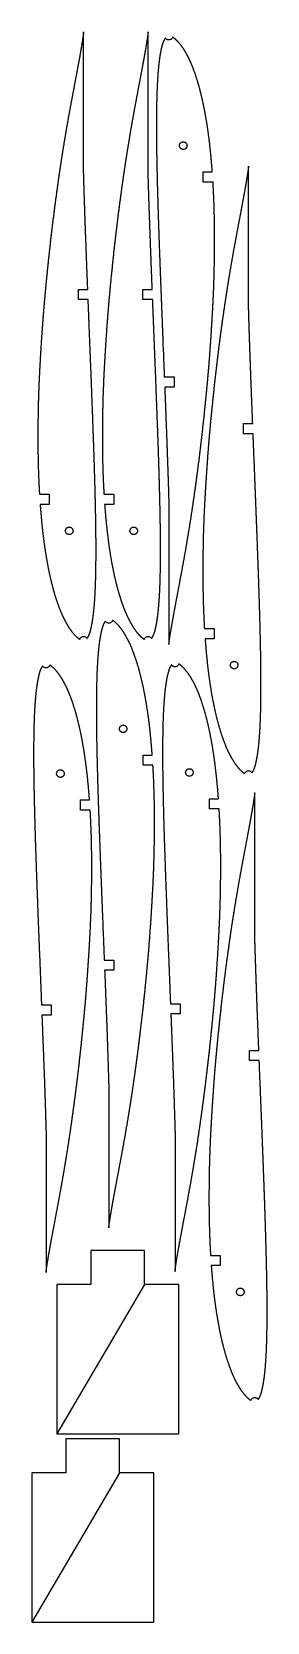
# Model space of a CAD drawing. Extents: x 0 to 97, y 0 to 653.
import ezdxf

# ---------------------------------------------------------------- set-up
doc = ezdxf.new("R2010")
doc.units = 0
doc.layers.get('0').update_dxf_attribs({"linetype": 'CONTINUOUS'})

msp = doc.modelspace()

# ---------------------------------------------------------------- linework, layer by layer
at = {"color": 0}
for points in [[(3.19032, 514.796), (3.16971, 514.401), (3.14936, 514.006), (3.12924, 513.611), (3.10943, 513.215), (3.08985, 512.821), (3.07053, 512.426), (3.05149, 512.031), (3.03276, 511.636), (3.01426, 511.242), (2.9961, 510.847), (2.97814, 510.453), (2.96056, 510.06), (2.94319, 509.665), (2.92617, 509.272), (2.90944, 508.878), (2.89301, 508.485), (2.87685, 508.09), (2.86106, 507.697), (2.84554, 507.304), (2.83035, 506.911), (2.81549, 506.518), (2.80094, 506.125), (2.78674, 505.733), (2.77285, 505.34), (2.75933, 504.947), (2.7461, 504.556), (2.73324, 504.162), (2.72071, 503.771), (2.70856, 503.379), (2.69683, 502.992), (2.68549, 502.606), (2.67453, 502.218), (2.66385, 501.832), (2.65354, 501.444), (2.64356, 501.058), (2.6339, 500.672), (2.62451, 500.286), (2.6155, 499.9), (2.60682, 499.514), (2.59842, 499.129), (2.59028, 498.743), (2.58251, 498.358), (2.57503, 497.974), (2.56782, 497.588), (2.56087, 497.203), (2.55425, 496.818), (2.5479, 496.435), (2.54183, 496.05), (2.53603, 495.665), (2.53049, 495.282), (2.52522, 494.899), (2.52018, 494.515), (2.5154, 494.132), (2.5109, 493.749), (2.50667, 493.365), (2.50265, 492.983), (2.49886, 492.601), (2.49533, 492.219), (2.49203, 491.838), (2.48893, 491.456), (2.48611, 491.081), (2.48351, 490.707), (2.48113, 490.333), (2.47889, 489.96), (2.47694, 489.586), (2.47521, 489.213), (2.47374, 488.84), (2.47244, 488.467), (2.4714, 488.094), (2.4706, 487.722), (2.47006, 487.351), (2.46972, 486.979), (2.46967, 486.607), (2.46989, 486.236), (2.47032, 485.865), (2.47103, 485.494), (2.472, 485.124), (2.47325, 484.754), (2.47478, 484.383), (2.47657, 484.014), (2.47862, 483.644), (2.48101, 483.275), (2.48361, 482.907), (2.48654, 482.537), (2.48981, 482.169), (2.49333, 481.801), (2.49713, 481.433), (2.50125, 481.067), (2.50569, 480.699), (2.51042, 480.332), (2.51546, 479.965), (2.52083, 479.601), (2.52647, 479.238), (2.53244, 478.874), (2.53879, 478.51), (2.54542, 478.147), (2.55236, 477.785), (2.55963, 477.422), (2.56722, 477.06), (2.57514, 476.699), (2.58339, 476.338), (2.59196, 475.976), (2.60086, 475.615), (2.61008, 475.254), (2.61968, 474.894), (2.62956, 474.535), (2.63981, 474.175), (2.65039, 473.815), (2.66129, 473.456), (2.67258, 473.097), (2.68419, 472.739), (2.69607, 472.381), (2.70839, 472.022), (2.72097, 471.665), (2.73394, 471.308), (2.74729, 470.951), (2.7609, 470.594), (2.77496, 470.239), (2.78928, 469.883), (2.80399, 469.528), (2.81907, 469.172), (2.83447, 468.818), (2.84229, 468.64), (2.85026, 468.463), (2.85829, 468.286), (2.86637, 468.108), (2.87457, 467.932), (2.88286, 467.754), (2.89122, 467.578), (2.89968, 467.401), (2.90826, 467.225), (2.91689, 467.047), (2.92563, 466.871), (2.93446, 466.694), (2.94336, 466.518), (2.95231, 466.343), (2.96143, 466.167), (2.9706, 465.99), (2.97982, 465.814), (2.98915, 465.639), (2.99858, 465.463), (3.00814, 465.287), (3.01768, 465.111), (3.0274, 464.936), (3.03717, 464.761), (3.04704, 464.585), (3.05697, 464.41), (3.067, 464.235), (3.07715, 464.06), (3.08735, 463.885), (3.09765, 463.71), (3.10801, 463.536), (3.11849, 463.361), (7.11849, 463.361), (7.11849, 459.161), (3.398, 459.161), (3.40007, 459.132), (3.40429, 459.075), (3.40642, 459.046), (3.40847, 459.018), (3.4106, 458.989), (3.41271, 458.96), (3.41482, 458.931), (3.41906, 458.874), (3.42117, 458.844), (3.42329, 458.817), (3.42546, 458.787), (3.43181, 458.701), (3.43397, 458.672), (3.43608, 458.644), (3.43826, 458.615), (3.44038, 458.586), (3.44254, 458.558), (3.44467, 458.529), (3.44683, 458.501), (3.449, 458.472), (3.45111, 458.443), (3.45329, 458.415), (3.45546, 458.386), (3.45763, 458.357), (3.45975, 458.329), (3.46192, 458.3), (3.48682, 457.974), (3.51204, 457.646), (3.53754, 457.319), (3.56337, 456.994), (3.58946, 456.668), (3.61594, 456.343), (3.64268, 456.018), (3.66976, 455.694), (3.69715, 455.371), (3.72488, 455.047), (3.75299, 454.724), (3.78136, 454.401), (3.81006, 454.079), (3.83914, 453.757), (3.86854, 453.436), (3.89828, 453.115), (3.92839, 452.794), (3.95876, 452.475), (3.98958, 452.156), (4.02072, 451.836), (4.05219, 451.517), (4.08404, 451.199), (4.11626, 450.882), (4.14887, 450.564), (4.18181, 450.247), (4.21511, 449.931), (4.24881, 449.615), (4.28282, 449.299), (4.31728, 448.985), (4.35211, 448.669), (4.35325, 448.66), (4.35439, 448.649), (4.35553, 448.639), (4.35672, 448.629), (4.35786, 448.618), (4.359, 448.608), (4.36128, 448.588), (4.36247, 448.578), (4.36361, 448.567), (4.36589, 448.546), (4.36703, 448.536), (4.36822, 448.525), (4.36936, 448.515), (4.3705, 448.506), (4.37164, 448.494), (4.37283, 448.485), (4.37511, 448.464), (4.37631, 448.454), (4.37744, 448.443), (4.37858, 448.433), (4.37972, 448.422), (4.38092, 448.412), (4.38206, 448.403), (4.38319, 448.392), (4.38439, 448.382), (4.38553, 448.371), (4.38672, 448.361), (4.41862, 448.079), (4.45085, 447.799), (4.4834, 447.518), (4.51628, 447.237), (4.54943, 446.957), (4.58296, 446.678), (4.61669, 446.399), (4.65082, 446.119), (4.68528, 445.842), (4.72, 445.563), (4.75504, 445.286), (4.79042, 445.008), (4.82607, 444.732), (4.86208, 444.456), (4.89839, 444.179), (4.935, 443.904), (4.97194, 443.629), (5.00922, 443.354), (5.04676, 443.081), (5.08469, 442.807), (5.12289, 442.533), (5.16146, 442.261), (5.20031, 441.987), (5.23947, 441.717), (5.27897, 441.444), (5.31879, 441.174), (5.35889, 440.903), (5.39936, 440.633), (5.44015, 440.364), (5.48122, 440.094), (5.52214, 439.829), (5.56332, 439.565), (5.60487, 439.3), (5.64671, 439.037), (5.68886, 438.774), (5.73128, 438.511), (5.77408, 438.249), (5.81722, 437.987), (5.86068, 437.725), (5.90446, 437.465), (5.94857, 437.204), (5.993, 436.944), (6.03776, 436.685), (6.08285, 436.426), (6.12831, 436.168), (6.17404, 435.91), (6.22017, 435.653), (6.2666, 435.396), (6.31342, 435.139), (6.36051, 434.883), (6.40799, 434.628), (6.45583, 434.374), (6.50401, 434.119), (6.55251, 433.865), (6.6014, 433.612), (6.65061, 433.36), (6.70019, 433.107), (6.75011, 432.856), (6.8004, 432.604), (6.85101, 432.353), (6.90201, 432.103), (6.95226, 431.86), (7.00276, 431.615), (7.05365, 431.374), (7.10493, 431.131), (7.15647, 430.889), (7.20844, 430.647), (7.26069, 430.407), (7.31332, 430.167), (7.36632, 429.926), (7.41965, 429.688), (7.47336, 429.449), (7.5274, 429.211), (7.58182, 428.974), (7.63656, 428.736), (7.69163, 428.5), (7.74713, 428.264), (7.80296, 428.029), (7.8591, 427.794), (7.91564, 427.561), (7.97254, 427.328), (8.02979, 427.094), (8.0874, 426.862), (8.1454, 426.631), (8.20372, 426.399), (8.26243, 426.169), (8.3215, 425.939), (8.38097, 425.71), (8.44075, 425.481), (8.50092, 425.253), (8.56142, 425.026), (8.62235, 424.799), (8.67979, 424.588), (8.73757, 424.375), (8.79562, 424.165), (8.85406, 423.954), (8.91282, 423.744), (8.9719, 423.535), (9.03131, 423.326), (9.0911, 423.118), (9.15115, 422.911), (9.21158, 422.704), (9.27229, 422.499), (9.33344, 422.293), (9.39486, 422.088), (9.4566, 421.883), (9.51872, 421.679), (9.58122, 421.476), (9.64399, 421.274), (9.70714, 421.072), (9.77067, 420.871), (9.83453, 420.669), (9.89871, 420.469), (9.96326, 420.271), (10.0282, 420.071), (10.0934, 419.874), (10.159, 419.676), (10.225, 419.479), (10.2913, 419.283), (10.358, 419.088), (10.4251, 418.893), (10.4925, 418.699), (10.5534, 418.525), (10.6148, 418.351), (10.6763, 418.178), (10.7382, 418.006), (10.8003, 417.833), (10.8628, 417.662), (10.9256, 417.492), (10.9887, 417.322), (11.052, 417.153), (11.1157, 416.983), (11.1797, 416.815), (11.244, 416.647), (11.3087, 416.481), (11.3736, 416.314), (11.4388, 416.147), (11.5044, 415.982), (11.5703, 415.818), (11.6364, 415.654), (11.703, 415.49), (11.7698, 415.328), (11.837, 415.165), (11.9045, 415.004), (11.9722, 414.843), (12.0404, 414.683), (12.1088, 414.524), (12.1776, 414.365), (12.2467, 414.207), (12.3162, 414.049), (12.386, 413.892), (12.4561, 413.736), (12.5227, 413.589), (12.5897, 413.443), (12.657, 413.297), (12.7245, 413.151), (12.7924, 413.007), (12.8606, 412.862), (12.929, 412.719), (12.9978, 412.576), (13.0668, 412.435), (13.1362, 412.293), (13.2059, 412.153), (13.2759, 412.013), (13.3461, 411.874), (13.4167, 411.735), (13.4876, 411.597), (13.5587, 411.46), (13.6303, 411.324), (13.702, 411.188), (13.7741, 411.051), (13.8465, 410.918), (13.9192, 410.783), (13.9922, 410.651), (14.0654, 410.518), (14.139, 410.388), (14.2129, 410.256), (14.2871, 410.126), (14.3617, 409.997), (14.4364, 409.868), (14.5115, 409.74), (14.5869, 409.614), (14.6626, 409.487), (14.731, 409.375), (14.7997, 409.263), (14.8686, 409.15), (14.9378, 409.039), (15.0071, 408.929), (15.0767, 408.819), (15.1465, 408.71), (15.2167, 408.601), (15.2869, 408.494), (15.3575, 408.388), (15.4283, 408.282), (15.4993, 408.176), (15.5706, 408.071), (15.6421, 407.968), (15.7138, 407.864), (15.7857, 407.763), (15.8578, 407.66), (15.9301, 407.56), (16.0028, 407.46), (16.0756, 407.36), (16.1486, 407.263), (16.2218, 407.164), (16.2953, 407.068), (16.3689, 406.972), (16.4428, 406.876), (16.5168, 406.782), (16.5911, 406.689), (16.6657, 406.597), (16.7403, 406.506), (16.8153, 406.415), (16.8808, 406.336), (16.9465, 406.258), (17.0125, 406.182), (17.0786, 406.106), (17.1449, 406.029), (17.2112, 405.954), (17.2779, 405.881), (17.3447, 405.807), (17.4117, 405.733), (17.4789, 405.662), (17.5462, 405.59), (17.6137, 405.519), (17.6815, 405.45), (17.7494, 405.381), (17.8178, 405.311), (17.8861, 405.244), (17.9547, 405.176), (18.0236, 405.11), (18.0926, 405.044), (18.1619, 404.979), (18.2315, 404.915), (18.3012, 404.851), (18.3712, 404.789), (18.4415, 404.726), (18.5121, 404.665), (18.5828, 404.604), (18.6537, 404.544), (18.7251, 404.485), (18.7967, 404.426), (18.8685, 404.368), (18.8943, 404.347), (18.92, 404.326), (18.9458, 404.307), (18.9717, 404.286), (18.9975, 404.267), (19.0235, 404.246), (19.0494, 404.226), (19.0754, 404.207), (19.1014, 404.186), (19.1275, 404.167), (19.1535, 404.147), (19.1796, 404.128), (19.2057, 404.11), (19.2318, 404.09), (19.2579, 404.071), (19.2842, 404.053), (19.3103, 404.033), (19.3365, 404.015), (19.3628, 403.997), (19.3889, 403.979), (19.4151, 403.961), (19.4415, 403.943), (19.4678, 403.926), (19.494, 403.908), (19.5203, 403.892), (19.5467, 403.875), (19.5729, 403.857), (19.5993, 403.84), (19.6257, 403.825), (19.6519, 403.808), (19.6783, 403.792), (19.6943, 403.85), (19.7596, 404.017), (19.8714, 404.224), (20.0108, 404.41), (20.1749, 404.574), (20.3608, 404.711), (20.5658, 404.822), (20.7869, 404.901), (20.9621, 404.942), (21.0211, 404.949), (21.0803, 404.956), (21.2599, 404.961), (21.4938, 404.938), (21.7194, 404.881), (21.9336, 404.793), (22.1329, 404.675), (22.3137, 404.528), (22.4729, 404.356), (22.5772, 404.21), (22.6069, 404.157), (22.6354, 404.189), (22.6635, 404.222), (22.6914, 404.256), (22.719, 404.289), (22.7464, 404.324), (22.7735, 404.358), (22.8003, 404.393), (22.8268, 404.429), (22.8532, 404.465), (22.8792, 404.503), (22.905, 404.54), (22.9306, 404.578), (22.956, 404.615), (22.9811, 404.654), (23.006, 404.693), (23.0306, 404.733), (23.0549, 404.774), (23.079, 404.814), (23.1029, 404.854), (23.1267, 404.896), (23.15, 404.938), (23.1733, 404.981), (23.1964, 405.024), (23.2192, 405.067), (23.2417, 405.11), (23.2642, 405.154), (23.2862, 405.199), (23.3082, 405.243), (23.3299, 405.289), (23.3514, 405.335), (23.3899, 405.418), (23.4276, 405.503), (23.4647, 405.589), (23.5012, 405.676), (23.5372, 405.765), (23.5725, 405.856), (23.6072, 405.946), (23.6414, 406.037), (23.6751, 406.131), (23.7082, 406.225), (23.7408, 406.321), (23.7729, 406.417), (23.8046, 406.514), (23.8357, 406.612), (23.8664, 406.711), (23.8965, 406.813), (23.9264, 406.912), (23.9557, 407.015), (23.9847, 407.118), (24.0133, 407.221), (24.0415, 407.325), (24.0693, 407.431), (24.0968, 407.536), (24.124, 407.643), (24.1508, 407.75), (24.1774, 407.858), (24.2038, 407.967), (24.2297, 408.076), (24.2554, 408.186), (24.281, 408.296), (24.3118, 408.432), (24.3422, 408.568), (24.3724, 408.704), (24.4022, 408.842), (24.4318, 408.981), (24.4611, 409.119), (24.49, 409.26), (24.5186, 409.4), (24.5469, 409.54), (24.5749, 409.683), (24.6025, 409.825), (24.6299, 409.969), (24.6569, 410.112), (24.6837, 410.258), (24.7101, 410.404), (24.7364, 410.55), (24.7622, 410.697), (24.7876, 410.844), (24.8129, 410.993), (24.8379, 411.142), (24.8625, 411.292), (24.8869, 411.442), (24.911, 411.593), (24.9347, 411.746), (24.9582, 411.899), (24.9814, 412.051), (25.0042, 412.206), (25.0268, 412.36), (25.0492, 412.515), (25.0711, 412.672), (25.0928, 412.828), (25.1161, 413), (25.1392, 413.172), (25.1619, 413.346), (25.1843, 413.521), (25.2062, 413.696), (25.2281, 413.871), (25.2494, 414.047), (25.2706, 414.225), (25.2912, 414.403), (25.3118, 414.582), (25.3319, 414.761), (25.3519, 414.94), (25.3715, 415.122), (25.3908, 415.304), (25.4099, 415.486), (25.4286, 415.669), (25.4472, 415.853), (25.4654, 416.037), (25.4833, 416.222), (25.5011, 416.408), (25.5186, 416.594), (25.5358, 416.781), (25.5528, 416.968), (25.5696, 417.157), (25.5861, 417.346), (25.6024, 417.535), (25.6183, 417.725), (25.6342, 417.917), (25.6499, 418.107), (25.6653, 418.299), (25.6826, 418.519), (25.6997, 418.74), (25.7165, 418.961), (25.7331, 419.183), (25.7493, 419.406), (25.7654, 419.629), (25.7811, 419.854), (25.7967, 420.079), (25.8119, 420.304), (25.8269, 420.531), (25.8415, 420.758), (25.8561, 420.986), (25.8703, 421.214), (25.8842, 421.443), (25.8979, 421.674), (25.9114, 421.904), (25.9246, 422.135), (25.9375, 422.367), (25.9501, 422.599), (25.9625, 422.832), (25.9747, 423.065), (25.9867, 423.3), (25.9983, 423.536), (26.0097, 423.771), (26.0208, 424.007), (26.0318, 424.244), (26.0425, 424.482), (26.0528, 424.721), (26.0631, 424.96), (26.0729, 425.199), (26.0826, 425.439), (26.0925, 425.69), (26.1019, 425.943), (26.1114, 426.194), (26.1204, 426.449), (26.1292, 426.703), (26.1378, 426.957), (26.1461, 427.213), (26.154, 427.468), (26.1619, 427.724), (26.1696, 427.982), (26.1768, 428.239), (26.184, 428.497), (26.191, 428.757), (26.1976, 429.015), (26.2042, 429.276), (26.2104, 429.537), (26.2165, 429.799), (26.2224, 430.06), (26.2281, 430.322), (26.2336, 430.586), (26.2389, 430.85), (26.244, 431.114), (26.2489, 431.379), (26.2536, 431.644), (26.2582, 431.91), (26.2626, 432.176), (26.2669, 432.443), (26.271, 432.711), (26.2749, 432.979), (26.2787, 433.249), (26.2826, 433.539), (26.2864, 433.832), (26.29, 434.124), (26.2933, 434.418), (26.2967, 434.711), (26.2996, 435.006), (26.3026, 435.301), (26.3053, 435.597), (26.3079, 435.893), (26.3103, 436.19), (26.3125, 436.487), (26.3146, 436.785), (26.3165, 437.083), (26.3182, 437.383), (26.3199, 437.683), (26.3213, 437.983), (26.3225, 438.285), (26.3236, 438.586), (26.3244, 438.888), (26.3253, 439.19), (26.3258, 439.493), (26.3264, 439.797), (26.3267, 440.101), (26.3268, 440.407), (26.3267, 440.711), (26.3265, 441.018), (26.3263, 441.324), (26.3257, 441.631), (26.325, 441.939), (26.3242, 442.247), (26.3232, 442.556), (26.3226, 442.74), (26.3219, 442.925), (26.3211, 443.11), (26.3203, 443.294), (26.3194, 443.481), (26.3185, 443.665), (26.3175, 443.851), (26.3165, 444.037), (26.3154, 444.224), (26.3143, 444.41), (26.3131, 444.596), (26.3118, 444.782), (26.3106, 444.969), (26.3092, 445.157), (26.3078, 445.343), (26.3063, 445.531), (26.3049, 445.718), (26.3033, 445.906), (26.3017, 446.094), (26.3, 446.282), (26.2983, 446.469), (26.2965, 446.658), (26.2947, 446.847), (26.2929, 447.036), (26.291, 447.225), (26.289, 447.414), (26.2871, 447.603), (26.285, 447.792), (26.2829, 447.982), (26.2807, 448.171), (26.2785, 448.361), (26.2768, 448.513), (26.275, 448.665), (26.2731, 448.817), (26.2713, 448.969), (26.2693, 449.121), (26.2674, 449.274), (26.2654, 449.426), (26.2635, 449.579), (26.2614, 449.732), (26.2594, 449.885), (26.2574, 450.037), (26.2553, 450.19), (26.2531, 450.343), (26.251, 450.496), (26.2488, 450.65), (26.2465, 450.803), (26.2443, 450.957), (26.2419, 451.11), (26.2397, 451.264), (26.2374, 451.418), (26.235, 451.571), (26.2326, 451.725), (26.2278, 452.033), (26.2253, 452.188), (26.2228, 452.342), (26.2203, 452.496), (26.2178, 452.651), (26.2151, 452.806), (26.2126, 452.96), (26.2092, 453.164), (26.2056, 453.369), (26.2021, 453.574), (26.1985, 453.779), (26.1949, 453.983), (26.1911, 454.189), (26.1874, 454.394), (26.1836, 454.6), (26.1799, 454.806), (26.176, 455.011), (26.1721, 455.218), (26.1682, 455.424), (26.1642, 455.631), (26.1601, 455.838), (26.156, 456.043), (26.1519, 456.25), (26.1478, 456.457), (26.1436, 456.664), (26.1394, 456.872), (26.1351, 457.079), (26.1308, 457.286), (26.1265, 457.494), (26.1221, 457.701), (26.1176, 457.91), (26.1132, 458.118), (26.1087, 458.326), (26.1042, 458.535), (26.0997, 458.743), (26.095, 458.953), (26.0904, 459.161), (26.0874, 459.3), (26.0842, 459.439), (26.081, 459.579), (26.0779, 459.718), (26.0747, 459.857), (26.0683, 460.136), (26.0651, 460.275), (26.0618, 460.415), (26.0586, 460.554), (26.0553, 460.694), (26.0521, 460.835), (26.0488, 460.974), (26.0454, 461.114), (26.0422, 461.254), (26.0354, 461.535), (26.0321, 461.675), (26.0287, 461.814), (26.0253, 461.956), (26.0218, 462.096), (26.0185, 462.236), (26.015, 462.376), (26.0115, 462.517), (26.0046, 462.797), (26.0011, 462.939), (25.9976, 463.079), (25.994, 463.221), (25.9906, 463.361), (25.99, 463.385), (25.9893, 463.408), (25.9882, 463.456), (25.9876, 463.479), (25.9869, 463.503), (25.9864, 463.526), (25.9858, 463.55), (25.9851, 463.574), (25.9846, 463.597), (25.9833, 463.644), (25.9828, 463.668), (25.9817, 463.715), (25.981, 463.739), (25.9768, 463.904), (25.9763, 463.928), (25.9726, 464.071), (25.9625, 464.461), (25.9525, 464.851), (25.9422, 465.243), (25.9319, 465.636), (25.9215, 466.028), (25.911, 466.421), (25.9004, 466.814), (25.8897, 467.208), (25.879, 467.601), (25.8681, 467.996), (25.8571, 468.392), (25.846, 468.787), (25.8349, 469.182), (25.8236, 469.579), (25.8124, 469.975), (25.801, 470.372), (25.7894, 470.769), (25.7779, 471.168), (25.7663, 471.567), (25.7544, 471.964), (25.7426, 472.364), (25.7307, 472.762), (25.7188, 473.162), (25.7067, 473.563), (25.6944, 473.963), (25.6824, 474.364), (25.67, 474.765), (25.6575, 475.167), (25.6451, 475.568), (25.6326, 475.971), (25.62, 476.369), (25.6075, 476.769), (25.5949, 477.169), (25.5821, 477.569), (25.5693, 477.969), (25.5565, 478.371), (25.5435, 478.772), (25.5306, 479.174), (25.5175, 479.575), (25.5043, 479.978), (25.4911, 480.379), (25.4778, 480.782), (25.4644, 481.185), (25.4511, 481.589), (25.4375, 481.992), (25.424, 482.396), (25.4104, 482.8), (25.3968, 483.206), (25.3831, 483.61), (25.3692, 484.015), (25.3554, 484.419), (25.3414, 484.825), (25.3274, 485.232), (25.3133, 485.637), (25.2993, 486.044), (25.2851, 486.451), (25.2708, 486.858), (25.2565, 487.265), (25.2422, 487.672), (25.2278, 488.081), (25.2125, 488.511), (25.1972, 488.942), (25.1818, 489.374), (25.1664, 489.806), (25.1508, 490.238), (25.1353, 490.669), (25.1197, 491.101), (25.104, 491.533), (25.0883, 491.967), (25.0725, 492.4), (25.0567, 492.833), (25.0407, 493.267), (25.0249, 493.701), (25.0089, 494.136), (24.9929, 494.569), (24.9768, 495.004), (24.9607, 495.439), (24.9446, 495.875), (24.9285, 496.31), (24.9122, 496.746), (24.8961, 497.182), (24.8799, 497.618), (24.8636, 498.054), (24.8472, 498.49), (24.8308, 498.926), (24.8146, 499.364), (24.7982, 499.801), (24.7818, 500.239), (24.7654, 500.676), (24.749, 501.114), (24.7325, 501.551), (24.7158, 501.996), (24.6992, 502.439), (24.6825, 502.883), (24.6658, 503.328), (24.649, 503.774), (24.6324, 504.218), (24.6156, 504.662), (24.5987, 505.108), (24.5819, 505.554), (24.5651, 505.999), (24.5483, 506.444), (24.5314, 506.892), (24.5146, 507.338), (24.4976, 507.783), (24.4807, 508.229), (24.4638, 508.676), (24.4467, 509.122), (24.4296, 509.569), (24.4126, 510.017), (24.3956, 510.464), (24.3783, 510.911), (24.3613, 511.358), (24.344, 511.806), (24.3268, 512.254), (24.3096, 512.701), (24.2922, 513.149), (24.2749, 513.597), (24.2575, 514.046), (24.24, 514.493), (24.2225, 514.942), (24.2054, 515.378), (24.1883, 515.815), (24.1712, 516.251), (24.154, 516.689), (24.1369, 517.125), (24.1197, 517.563), (24.1025, 518), (24.0851, 518.436), (24.0678, 518.874), (24.0504, 519.311), (24.0331, 519.749), (24.0157, 520.186), (23.9983, 520.624), (23.9808, 521.061), (23.946, 521.936), (23.9285, 522.374), (23.911, 522.813), (23.8935, 523.25), (23.876, 523.688), (23.8408, 524.564), (23.7883, 525.878), (23.7708, 526.315), (23.7532, 526.754), (23.7357, 527.192), (23.7007, 528.068), (23.6644, 528.976), (23.6463, 529.431), (23.6282, 529.883), (23.6101, 530.338), (23.5378, 532.153), (23.5199, 532.607), (23.5018, 533.061), (23.4837, 533.515), (23.4476, 534.422), (23.4297, 534.876), (23.3937, 535.783), (23.3578, 536.692), (23.3399, 537.144), (23.3218, 537.599), (23.3039, 538.053), (23.286, 538.506), (23.25, 539.412), (23.2321, 539.867), (23.2142, 540.319), (23.1963, 540.772), (23.1783, 541.226), (23.1604, 541.679), (23.1425, 542.132), (23.1328, 542.378), (23.1312, 542.419), (23.1247, 542.583), (23.1231, 542.624), (23.1215, 542.665), (23.1165, 542.787), (23.115, 542.829), (23.1117, 542.911), (23.1101, 542.951), (23.1085, 542.993), (23.1069, 543.033), (23.1019, 543.157), (23.1004, 543.197), (23.0972, 543.279), (23.0956, 543.321), (23.0939, 543.361), (19.0939, 543.361), (19.0939, 547.561), (22.9281, 547.561), (22.9181, 547.817), (22.8979, 548.326), (22.8678, 549.09), (22.8578, 549.346), (22.8478, 549.6), (22.8378, 549.856), (22.8178, 550.364), (22.8078, 550.619), (22.7978, 550.874), (22.7778, 551.383), (22.7679, 551.637), (22.7579, 551.892), (22.7481, 552.146), (22.7381, 552.4), (22.7182, 552.908), (22.7082, 553.162), (22.6983, 553.417), (22.6885, 553.671), (22.6785, 553.925), (22.6686, 554.179), (22.6588, 554.433), (22.6487, 554.688), (22.639, 554.94), (22.6292, 555.194), (22.6125, 555.624), (22.5958, 556.051), (22.5793, 556.479), (22.5628, 556.907), (22.5462, 557.335), (22.5297, 557.762), (22.5133, 558.19), (22.4968, 558.618), (22.4804, 559.044), (22.464, 559.471), (22.4478, 559.899), (22.4314, 560.325), (22.4151, 560.751), (22.3989, 561.178), (22.3826, 561.604), (22.3665, 562.029), (22.3504, 562.456), (22.3343, 562.881), (22.3182, 563.306), (22.3022, 563.731), (22.2862, 564.156), (22.2703, 564.581), (22.2543, 565.006), (22.2383, 565.429), (22.2225, 565.853), (22.2068, 566.278), (22.191, 566.701), (22.1753, 567.125), (22.1596, 567.547), (22.1439, 567.971), (22.1283, 568.393), (22.1125, 568.824), (22.0967, 569.253), (22.081, 569.682), (22.0653, 570.111), (22.0496, 570.54), (22.034, 570.968), (22.0185, 571.397), (22.0029, 571.825), (21.9875, 572.253), (21.9721, 572.681), (21.9568, 573.107), (21.9415, 573.535), (21.9262, 573.961), (21.9111, 574.387), (21.896, 574.814), (21.881, 575.24), (21.8658, 575.665), (21.851, 576.09), (21.8361, 576.515), (21.8213, 576.94), (21.8065, 577.365), (21.7918, 577.789), (21.7771, 578.213), (21.7625, 578.637), (21.7481, 579.06), (21.7336, 579.483), (21.7193, 579.906), (21.7049, 580.328), (21.6907, 580.75), (21.6765, 581.172), (21.6625, 581.593), (21.6487, 582.006), (21.6351, 582.417), (21.6215, 582.828), (21.6081, 583.238), (21.5947, 583.647), (21.5814, 584.058), (21.5681, 584.467), (21.5549, 584.876), (21.5417, 585.285), (21.5286, 585.693), (21.5157, 586.101), (21.5028, 586.51), (21.4899, 586.917), (21.4771, 587.324), (21.4643, 587.731), (21.4518, 588.137), (21.4392, 588.543), (21.4267, 588.949), (21.4143, 589.354), (21.4019, 589.758), (21.3896, 590.162), (21.3775, 590.567), (21.3653, 590.971), (21.3532, 591.374), (21.3412, 591.776), (21.3293, 592.179), (21.3175, 592.581), (21.3058, 592.982), (21.294, 593.383), (21.2825, 593.783), (21.2803, 593.858), (21.2782, 593.933), (21.276, 594.007), (21.2739, 594.082), (21.2717, 594.156), (21.2675, 594.304), (21.2654, 594.378), (21.2632, 594.453), (21.2611, 594.526), (21.2526, 594.824), (21.2462, 595.046), (21.2442, 595.119), (21.2421, 595.194), (21.24, 595.268), (21.2379, 595.342), (21.2358, 595.417), (21.2336, 595.49), (21.2317, 595.564), (21.2294, 595.637), (21.2254, 595.786), (21.2232, 595.86), (21.2192, 596.007), (21.2192, 653.185), (21.2194, 653.196), (21.2197, 653.206), (21.22, 653.215), (21.2203, 653.226), (21.2204, 653.235), (21.2207, 653.244), (21.2208, 653.254), (21.221, 653.262), (21.2211, 653.271), (21.2213, 653.279), (21.2214, 653.286), (21.2214, 653.293), (21.2215, 653.3), (21.2215, 653.307), (21.2215, 653.314), (21.2215, 653.319), (21.2215, 653.325), (21.2215, 653.331), (21.2214, 653.335), (21.2213, 653.339), (21.2213, 653.343), (21.2211, 653.347), (21.221, 653.35), (21.2207, 653.353), (21.2206, 653.356), (21.2203, 653.357), (21.22, 653.36), (21.2197, 653.36), (21.2194, 653.361), (21.2192, 653.361), (21.2182, 653.36), (21.2171, 653.356), (21.2158, 653.349), (21.2146, 653.34), (21.2131, 653.329), (21.2112, 653.315), (21.2094, 653.299), (21.2075, 653.281), (21.2054, 653.26), (21.2032, 653.238), (21.2008, 653.214), (21.1982, 653.188), (21.1956, 653.16), (21.1928, 653.131), (21.19, 653.1), (21.1869, 653.068), (21.1837, 653.035), (21.1804, 652.999), (21.1771, 652.964), (21.1736, 652.926), (21.1699, 652.887), (21.1661, 652.849), (21.1622, 652.81), (21.1583, 652.768), (21.1543, 652.728), (21.15, 652.686), (21.1458, 652.643), (21.1414, 652.6), (21.1369, 652.558), (21.1322, 652.514), (21.1246, 652.444), (21.1168, 652.374), (21.1086, 652.303), (21.1001, 652.232), (21.0915, 652.16), (21.0828, 652.088), (21.0736, 652.015), (21.0643, 651.943), (21.0549, 651.869), (21.045, 651.796), (21.0351, 651.722), (21.0249, 651.647), (21.0144, 651.572), (21.0039, 651.497), (20.9931, 651.421), (20.9821, 651.344), (20.971, 651.268), (20.9596, 651.19), (20.9481, 651.113), (20.9363, 651.035), (20.9243, 650.956), (20.9122, 650.875), (20.9, 650.794), (20.8876, 650.714), (20.875, 650.632), (20.8622, 650.55), (20.8493, 650.468), (20.8362, 650.383), (20.8231, 650.3), (20.8097, 650.215), (20.7924, 650.106), (20.7749, 649.994), (20.7572, 649.883), (20.7393, 649.769), (20.7211, 649.656), (20.7028, 649.54), (20.6843, 649.425), (20.6654, 649.307), (20.6465, 649.189), (20.6272, 649.069), (20.6079, 648.95), (20.5883, 648.828), (20.5685, 648.707), (20.5485, 648.583), (20.5283, 648.46), (20.5079, 648.335), (20.4874, 648.208), (20.4667, 648.082), (20.4457, 647.954), (20.4246, 647.826), (20.4032, 647.697), (20.3817, 647.568), (20.3601, 647.438), (20.3382, 647.307), (20.3163, 647.175), (20.294, 647.042), (20.2717, 646.908), (20.249, 646.775), (20.2264, 646.64), (20.2035, 646.506), (20.1806, 646.371), (20.1524, 646.206), (20.124, 646.04), (20.0956, 645.874), (20.0667, 645.707), (20.0378, 645.539), (20.0085, 645.371), (19.979, 645.201), (19.9494, 645.031), (19.9196, 644.86), (19.8894, 644.689), (19.8592, 644.517), (19.8286, 644.344), (19.7979, 644.171), (19.7669, 643.996), (19.7358, 643.822), (19.7046, 643.646), (19.6731, 643.469), (19.6414, 643.293), (19.6094, 643.115), (19.5774, 642.938), (19.545, 642.758), (19.5126, 642.579), (19.4799, 642.399), (19.4471, 642.218), (19.414, 642.036), (19.381, 641.854), (19.3475, 641.672), (19.314, 641.489), (19.2803, 641.304), (19.2464, 641.121), (19.2124, 640.935), (19.1744, 640.729), (19.1363, 640.522), (19.0979, 640.315), (19.0594, 640.107), (19.0208, 639.899), (18.9819, 639.689), (18.9428, 639.479), (18.9035, 639.268), (18.8642, 639.057), (18.8246, 638.844), (18.7847, 638.632), (18.7449, 638.418), (18.7049, 638.204), (18.6646, 637.989), (18.6242, 637.774), (18.5836, 637.557), (18.5429, 637.34), (18.5021, 637.122), (18.4611, 636.904), (18.4201, 636.686), (18.3789, 636.467), (18.3375, 636.246), (18.296, 636.026), (18.2544, 635.804), (18.2126, 635.583), (18.1708, 635.361), (18.1289, 635.137), (18.0868, 634.914), (18.0446, 634.69), (18.0024, 634.465), (17.9565, 634.221), (17.9106, 633.978), (17.8644, 633.732), (17.8183, 633.486), (17.7721, 633.24), (17.7257, 632.993), (17.6792, 632.746), (17.6325, 632.497), (17.5858, 632.249), (17.539, 632), (17.4921, 631.75), (17.445, 631.499), (17.3979, 631.249), (17.3507, 630.996), (17.3033, 630.744), (17.256, 630.492), (17.2085, 630.238), (17.1608, 629.983), (17.1131, 629.729), (17.0653, 629.475), (17.0174, 629.219), (16.9694, 628.963), (16.9214, 628.706), (16.8732, 628.449), (16.8249, 628.192), (16.7765, 627.933), (16.7281, 627.674), (16.6796, 627.415), (16.631, 627.156), (16.5824, 626.894), (16.5324, 626.628), (16.4822, 626.36), (16.4321, 626.092), (16.3819, 625.824), (16.3317, 625.554), (16.2813, 625.285), (16.231, 625.014), (16.1804, 624.744), (16.13, 624.472), (16.0794, 624.201), (16.0287, 623.929), (15.9782, 623.657), (15.9275, 623.383), (15.8768, 623.11), (15.8261, 622.836), (15.7753, 622.561), (15.7246, 622.286), (15.6739, 622.011), (15.6231, 621.735), (15.5722, 621.458), (15.5215, 621.182), (15.4707, 620.904), (15.4199, 620.626), (15.3692, 620.349), (15.3185, 620.069), (15.2678, 619.79), (15.2171, 619.511), (15.1664, 619.231), (15.1158, 618.95), (15.0653, 618.669), (15.0122, 618.375), (14.9593, 618.079), (14.9065, 617.783), (14.8537, 617.488), (14.801, 617.19), (14.7483, 616.893), (14.6957, 616.596), (14.6431, 616.297), (14.5906, 615.999), (14.5381, 615.699), (14.4856, 615.4), (14.4332, 615.1), (14.381, 614.799), (14.3286, 614.497), (14.2764, 614.196), (14.2242, 613.894), (14.1721, 613.592), (14.12, 613.289), (14.0679, 612.986), (14.016, 612.683), (13.964, 612.379), (13.9122, 612.075), (13.8604, 611.769), (13.8086, 611.464), (13.7569, 611.158), (13.7052, 610.853), (13.6535, 610.546), (13.602, 610.239), (13.5505, 609.932), (13.4989, 609.624), (13.4475, 609.317), (13.3922, 608.985), (13.337, 608.653), (13.2818, 608.319), (13.2267, 607.986), (13.1716, 607.653), (13.1166, 607.319), (13.0617, 606.985), (13.0068, 606.65), (12.9521, 606.314), (12.8973, 605.979), (12.8428, 605.643), (12.7883, 605.306), (12.7338, 604.969), (12.6794, 604.632), (12.6252, 604.294), (12.571, 603.956), (12.5169, 603.618), (12.463, 603.278), (12.4091, 602.939), (12.3554, 602.599), (12.3018, 602.258), (12.2482, 601.918), (12.1948, 601.578), (12.1415, 601.236), (12.0884, 600.894), (12.0353, 600.551), (11.9824, 600.208), (11.9297, 599.865), (11.877, 599.522), (11.8245, 599.178), (11.7721, 598.835), (11.7201, 598.49), (11.6682, 598.147), (11.6164, 597.803), (11.5648, 597.457), (11.5133, 597.113), (11.4619, 596.767), (11.4106, 596.421), (11.3595, 596.075), (11.3085, 595.728), (11.2577, 595.381), (11.207, 595.033), (11.1564, 594.686), (11.1058, 594.338), (11.0555, 593.989), (11.0052, 593.64), (10.9551, 593.292), (10.9051, 592.942), (10.8551, 592.593), (10.8053, 592.242), (10.7556, 591.892), (10.7059, 591.542), (10.6565, 591.19), (10.607, 590.839), (10.5577, 590.486), (10.5085, 590.135), (10.4594, 589.782), (10.4104, 589.429), (10.3614, 589.076), (10.3126, 588.724), (10.2638, 588.369), (10.2121, 587.994), (10.1605, 587.618), (10.109, 587.242), (10.0576, 586.864), (10.0062, 586.488), (9.95503, 586.11), (9.90392, 585.732), (9.85292, 585.354), (9.80197, 584.975), (9.75119, 584.597), (9.70053, 584.218), (9.6499, 583.839), (9.59944, 583.458), (9.5491, 583.079), (9.49886, 582.699), (9.44874, 582.318), (9.39871, 581.938), (9.34879, 581.556), (9.29904, 581.175), (9.2494, 580.793), (9.19993, 580.41), (9.1505, 580.028), (9.10129, 579.646), (9.05214, 579.262), (9.00315, 578.879), (8.95432, 578.496), (8.9056, 578.111), (8.85704, 577.728), (8.8086, 577.343), (8.76031, 576.958), (8.71213, 576.574), (8.66482, 576.194), (8.61768, 575.814), (8.57064, 575.433), (8.52376, 575.053), (8.47706, 574.672), (8.43044, 574.292), (8.384, 573.911), (8.33768, 573.529), (8.29156, 573.147), (8.24556, 572.765), (8.19965, 572.383), (8.15392, 572.001), (8.10835, 571.618), (8.06293, 571.236), (8.01764, 570.853), (7.9725, 570.469), (7.92751, 570.086), (7.88265, 569.701), (7.83794, 569.318), (7.7934, 568.933), (7.74903, 568.55), (7.70475, 568.165), (7.66064, 567.781), (7.61669, 567.396), (7.57292, 567.011), (7.52924, 566.625), (7.48574, 566.24), (7.44239, 565.854), (7.39914, 565.468), (7.35612, 565.082), (7.31174, 564.683), (7.26758, 564.283), (7.22353, 563.885), (7.17964, 563.485), (7.13596, 563.085), (7.09239, 562.685), (7.04899, 562.285), (7.00575, 561.885), (6.96262, 561.485), (6.91965, 561.083), (6.87685, 560.683), (6.83421, 560.282), (6.79167, 559.881), (6.74929, 559.479), (6.70708, 559.078), (6.66499, 558.676), (6.62304, 558.275), (6.58122, 557.874), (6.53956, 557.471), (6.49799, 557.069), (6.45654, 556.667), (6.41525, 556.264), (6.37414, 555.861), (6.33306, 555.458), (6.29215, 555.056), (6.25142, 554.653), (6.21072, 554.25), (6.17019, 553.847), (6.12978, 553.443), (6.08946, 553.04), (6.04932, 552.636), (6.03304, 552.472), (6.01682, 552.31), (6.00065, 552.146), (5.95215, 551.656), (5.93604, 551.492), (5.91997, 551.328), (5.90386, 551.164), (5.88781, 551.001), (5.87181, 550.838), (5.85579, 550.674), (5.83979, 550.51), (5.82383, 550.346), (5.80789, 550.182), (5.79199, 550.019), (5.7761, 549.856), (5.74442, 549.528), (5.72857, 549.364), (5.71283, 549.2), (5.69706, 549.036), (5.68132, 548.872), (5.66564, 548.708), (5.64996, 548.544), (5.63428, 548.381), (5.61871, 548.217), (5.60308, 548.053), (5.58751, 547.889), (5.572, 547.725), (5.55653, 547.561), (5.54329, 547.421), (5.53017, 547.282), (5.51699, 547.142), (5.50385, 547.001), (5.46463, 546.582), (5.45161, 546.442), (5.43858, 546.301), (5.39968, 545.882), (5.38678, 545.742), (5.37392, 545.601), (5.36106, 545.463), (5.34825, 545.322), (5.32264, 545.042), (5.3099, 544.901), (5.29719, 544.762), (5.2845, 544.622), (5.27181, 544.482), (5.25917, 544.342), (5.2214, 543.921), (5.20888, 543.782), (5.18392, 543.501), (5.1715, 543.361), (5.16292, 543.265), (5.1544, 543.168), (5.13737, 542.975), (5.1289, 542.878), (5.12039, 542.782), (5.11193, 542.685), (5.10351, 542.589), (5.09506, 542.492), (5.07824, 542.299), (5.06982, 542.203), (5.04476, 541.912), (5.03646, 541.817), (5.0281, 541.719), (5.01981, 541.624), (5.01156, 541.526), (5.00325, 541.431), (4.99501, 541.333), (4.98682, 541.238), (4.97857, 541.14), (4.97038, 541.043), (4.96218, 540.947), (4.95404, 540.85), (4.94586, 540.754), (4.93772, 540.657), (4.92964, 540.561), (4.9215, 540.464), (4.88803, 540.063), (4.85482, 539.661), (4.82194, 539.26), (4.78928, 538.858), (4.75694, 538.457), (4.72488, 538.056), (4.69303, 537.654), (4.66151, 537.253), (4.63021, 536.851), (4.59912, 536.45), (4.56836, 536.049), (4.53776, 535.647), (4.50743, 535.244), (4.47732, 534.843), (4.44743, 534.442), (4.41775, 534.04), (4.38829, 533.639), (4.359, 533.238), (4.32992, 532.836), (4.30106, 532.433), (4.27235, 532.032), (4.24387, 531.631), (4.21556, 531.229), (4.18739, 530.828), (4.1594, 530.425), (4.13151, 530.024), (4.10385, 529.622), (4.07633, 529.221), (4.04893, 528.819), (4.02165, 528.417), (3.99451, 528.015), (3.96669, 527.601), (3.93892, 527.188), (3.91135, 526.772), (3.8839, 526.358), (3.85656, 525.944), (3.82937, 525.529), (3.80236, 525.115), (3.7755, 524.701), (3.74875, 524.287), (3.72222, 523.872), (3.69586, 523.458), (3.66965, 523.044), (3.64367, 522.631), (3.61778, 522.217), (3.59218, 521.803), (3.56668, 521.389), (3.54144, 520.975), (3.51639, 520.561), (3.49154, 520.147), (3.4669, 519.735), (3.44243, 519.321), (3.41824, 518.907), (3.39426, 518.494), (3.37056, 518.081), (3.347, 517.668), (3.32379, 517.256), (3.30072, 516.842), (3.27794, 516.429), (3.25543, 516.017), (3.23318, 515.604), (3.21115, 515.192), (3.21115, 515.192), (3.19032, 514.796)], [(29.6458, 514.796), (29.6253, 514.401), (29.6049, 514.006), (29.5849, 513.611), (29.565, 513.215), (29.5454, 512.821), (29.5261, 512.426), (29.5071, 512.031), (29.4883, 511.636), (29.4699, 511.242), (29.4517, 510.847), (29.4337, 510.453), (29.4161, 510.06), (29.3987, 509.665), (29.3818, 509.272), (29.365, 508.878), (29.3486, 508.485), (29.3325, 508.09), (29.3167, 507.697), (29.3011, 507.304), (29.286, 506.911), (29.2711, 506.518), (29.2565, 506.125), (29.2424, 505.733), (29.2285, 505.34), (29.2149, 504.947), (29.2017, 504.556), (29.1888, 504.162), (29.1762, 503.771), (29.1642, 503.379), (29.1525, 502.992), (29.1411, 502.606), (29.1301, 502.218), (29.1194, 501.832), (29.1092, 501.444), (29.0992, 501.058), (29.0894, 500.672), (29.0801, 500.286), (29.0711, 499.9), (29.0624, 499.514), (29.054, 499.129), (29.0458, 498.743), (29.0381, 498.358), (29.0306, 497.974), (29.0233, 497.588), (29.0165, 497.203), (29.0099, 496.818), (29.0035, 496.435), (28.9974, 496.05), (28.9915, 495.665), (28.9861, 495.282), (28.9808, 494.899), (28.9758, 494.515), (28.971, 494.132), (28.9665, 493.749), (28.9622, 493.365), (28.9582, 492.983), (28.9544, 492.601), (28.9508, 492.219), (28.9476, 491.838), (28.9444, 491.456), (28.9417, 491.081), (28.939, 490.707), (28.9367, 490.333), (28.9346, 489.96), (28.9325, 489.586), (28.9308, 489.213), (28.9293, 488.84), (28.9281, 488.467), (28.9271, 488.094), (28.9262, 487.722), (28.9257, 487.351), (28.9254, 486.979), (28.9253, 486.607), (28.9254, 486.236), (28.926, 485.865), (28.9267, 485.494), (28.9276, 485.124), (28.9289, 484.754), (28.9304, 484.383), (28.9322, 484.014), (28.9343, 483.644), (28.9365, 483.275), (28.9393, 482.907), (28.9422, 482.537), (28.9454, 482.169), (28.9489, 481.801), (28.9526, 481.433), (28.9568, 481.067), (28.9612, 480.699), (28.966, 480.332), (28.9711, 479.965), (28.9764, 479.601), (28.9821, 479.238), (28.9881, 478.874), (28.9943, 478.51), (29.001, 478.147), (29.0079, 477.785), (29.0151, 477.422), (29.0228, 477.06), (29.0307, 476.699), (29.0389, 476.338), (29.0475, 475.976), (29.0564, 475.615), (29.0657, 475.254), (29.0753, 474.894), (29.0851, 474.535), (29.0954, 474.175), (29.106, 473.815), (29.1169, 473.456), (29.1282, 473.097), (29.1397, 472.739), (29.1517, 472.381), (29.1639, 472.022), (29.1765, 471.665), (29.1896, 471.308), (29.2029, 470.951), (29.2165, 470.594), (29.2306, 470.239), (29.2449, 469.883), (29.2596, 469.528), (29.2746, 469.172), (29.29, 468.818), (29.2979, 468.64), (29.3058, 468.463), (29.3139, 468.286), (29.3219, 468.108), (29.3301, 467.932), (29.3385, 467.754), (29.3468, 467.578), (29.3553, 467.401), (29.3639, 467.225), (29.3725, 467.047), (29.3812, 466.871), (29.39, 466.694), (29.3989, 466.518), (29.4079, 466.343), (29.4169, 466.167), (29.4261, 465.99), (29.4354, 465.814), (29.4447, 465.639), (29.4542, 465.463), (29.4637, 465.287), (29.4733, 465.111), (29.4829, 464.936), (29.4928, 464.761), (29.5026, 464.585), (29.5126, 464.41), (29.5226, 464.235), (29.5328, 464.06), (29.5429, 463.885), (29.5532, 463.71), (29.5636, 463.536), (29.574, 463.361), (33.574, 463.361), (33.574, 459.161), (29.8536, 459.161), (29.8557, 459.132), (29.8578, 459.104), (29.8599, 459.075), (29.8619, 459.046), (29.8663, 458.989), (29.8683, 458.96), (29.8704, 458.931), (29.8747, 458.874), (29.8768, 458.844), (29.8832, 458.758), (29.8853, 458.731), (29.8896, 458.672), (29.8917, 458.644), (29.8939, 458.615), (29.896, 458.586), (29.8981, 458.558), (29.9003, 458.529), (29.9024, 458.501), (29.9046, 458.472), (29.9068, 458.443), (29.9089, 458.415), (29.911, 458.386), (29.9175, 458.3), (29.9425, 457.974), (29.9676, 457.646), (29.9931, 457.319), (30.0189, 456.994), (30.0451, 456.668), (30.0715, 456.343), (30.0982, 456.018), (30.1254, 455.694), (30.1528, 455.371), (30.1806, 455.047), (30.2086, 454.724), (30.2369, 454.401), (30.2657, 454.079), (30.2947, 453.757), (30.3242, 453.436), (30.3539, 453.115), (30.3839, 452.794), (30.4144, 452.475), (30.4451, 452.156), (30.4763, 451.836), (30.5078, 451.517), (30.5397, 451.199), (30.5718, 450.882), (30.6044, 450.564), (30.6374, 450.247), (30.6707, 449.931), (30.7043, 449.615), (30.7385, 449.299), (30.7729, 448.985), (30.8076, 448.669), (30.8089, 448.66), (30.81, 448.649), (30.8135, 448.618), (30.8146, 448.608), (30.8157, 448.597), (30.8181, 448.578), (30.8192, 448.567), (30.8203, 448.557), (30.8215, 448.546), (30.8226, 448.536), (30.8249, 448.515), (30.8261, 448.506), (30.8272, 448.494), (30.8283, 448.485), (30.8296, 448.474), (30.8307, 448.464), (30.8318, 448.454), (30.8331, 448.443), (30.8342, 448.433), (30.8353, 448.422), (30.8365, 448.412), (30.8376, 448.403), (30.8387, 448.392), (30.84, 448.382), (30.8411, 448.371), (30.8422, 448.361), (30.8742, 448.079), (30.9065, 447.799), (30.939, 447.518), (30.9718, 447.237), (31.005, 446.957), (31.0385, 446.678), (31.0724, 446.399), (31.1064, 446.119), (31.1408, 445.842), (31.1756, 445.563), (31.2106, 445.286), (31.246, 445.008), (31.2817, 444.732), (31.3176, 444.456), (31.3539, 444.179), (31.3906, 443.904), (31.4275, 443.629), (31.4647, 443.354), (31.5024, 443.081), (31.5403, 442.807), (31.5785, 442.533), (31.6171, 442.261), (31.6558, 441.987), (31.695, 441.717), (31.7346, 441.444), (31.7743, 441.174), (31.8144, 440.903), (31.855, 440.633), (31.8957, 440.364), (31.9368, 440.094), (31.9776, 439.829), (32.0189, 439.565), (32.0604, 439.3), (32.1022, 439.037), (32.1444, 438.774), (32.1869, 438.511), (32.2297, 438.249), (32.2728, 437.987), (32.3163, 437.725), (32.36, 437.465), (32.4042, 437.204), (32.4486, 436.944), (32.4933, 436.685), (32.5385, 436.426), (32.5839, 436.168), (32.6297, 435.91), (32.6758, 435.653), (32.7222, 435.396), (32.769, 435.139), (32.8161, 434.883), (32.8636, 434.628), (32.9114, 434.374), (32.9596, 434.119), (33.0081, 433.865), (33.0569, 433.612), (33.1061, 433.36), (33.1557, 433.107), (33.2057, 432.856), (33.256, 432.604), (33.3067, 432.353), (33.3576, 432.103), (33.4078, 431.86), (33.4583, 431.615), (33.5093, 431.374), (33.5606, 431.131), (33.6121, 430.889), (33.664, 430.647), (33.7163, 430.407), (33.7689, 430.167), (33.8219, 429.926), (33.8753, 429.688), (33.9289, 429.449), (33.9829, 429.211), (34.0374, 428.974), (34.0921, 428.736), (34.1472, 428.5), (34.2026, 428.264), (34.2585, 428.029), (34.3147, 427.794), (34.3712, 427.561), (34.4281, 427.328), (34.4854, 427.094), (34.5431, 426.862), (34.601, 426.631), (34.6593, 426.399), (34.7181, 426.169), (34.7771, 425.939), (34.8365, 425.71), (34.8964, 425.481), (34.9565, 425.253), (35.0171, 425.026), (35.0779, 424.799), (35.1354, 424.588), (35.1932, 424.375), (35.2513, 424.165), (35.3097, 423.954), (35.3685, 423.744), (35.4275, 423.535), (35.4869, 423.326), (35.5467, 423.118), (35.6067, 422.911), (35.6672, 422.704), (35.7279, 422.499), (35.789, 422.293), (35.8504, 422.088), (35.9122, 421.883), (35.9743, 421.679), (36.0368, 421.476), (36.0996, 421.274), (36.1628, 421.072), (36.2263, 420.871), (36.2901, 420.669), (36.3543, 420.469), (36.4189, 420.271), (36.4838, 420.071), (36.549, 419.874), (36.6146, 419.676), (36.6806, 419.479), (36.7469, 419.283), (36.8136, 419.088), (36.8807, 418.893), (36.9481, 418.699), (37.009, 418.525), (37.0703, 418.351), (37.1319, 418.178), (37.1937, 418.006), (37.256, 417.833), (37.3185, 417.662), (37.3812, 417.492), (37.4442, 417.322), (37.5076, 417.153), (37.5712, 416.983), (37.6353, 416.815), (37.6996, 416.647), (37.7642, 416.481), (37.8292, 416.314), (37.8944, 416.147), (37.96, 415.982), (38.0258, 415.818), (38.0921, 415.654), (38.1585, 415.49), (38.2254, 415.328), (38.2925, 415.165), (38.36, 415.004), (38.4278, 414.843), (38.496, 414.683), (38.5644, 414.524), (38.6332, 414.365), (38.7024, 414.207), (38.7718, 414.049), (38.8415, 413.892), (38.9117, 413.736), (38.9783, 413.589), (39.0453, 413.443), (39.1125, 413.297), (39.1801, 413.151), (39.2481, 413.007), (39.3161, 412.862), (39.3846, 412.719), (39.4533, 412.576), (39.5225, 412.435), (39.5918, 412.293), (39.6615, 412.153), (39.7314, 412.013), (39.8017, 411.874), (39.8722, 411.735), (39.9432, 411.597), (40.0144, 411.46), (40.0858, 411.324), (40.1576, 411.188), (40.2297, 411.051), (40.3021, 410.918), (40.3747, 410.783), (40.4478, 410.651), (40.5211, 410.518), (40.5946, 410.388), (40.6685, 410.256), (40.7428, 410.126), (40.8172, 409.997), (40.8919, 409.868), (40.9671, 409.74), (41.0425, 409.614), (41.1182, 409.487), (41.1865, 409.375), (41.2553, 409.263), (41.3242, 409.15), (41.3933, 409.039), (41.4626, 408.929), (41.5324, 408.819), (41.6022, 408.71), (41.6722, 408.601), (41.7425, 408.494), (41.8132, 408.388), (41.8839, 408.282), (41.955, 408.176), (42.0262, 408.071), (42.0976, 407.968), (42.1693, 407.864), (42.2413, 407.763), (42.3135, 407.66), (42.3857, 407.56), (42.4583, 407.46), (42.5311, 407.36), (42.6042, 407.263), (42.6774, 407.164), (42.7508, 407.068), (42.8244, 406.972), (42.8983, 406.876), (42.9725, 406.782), (43.0467, 406.689), (43.1213, 406.597), (43.196, 406.506), (43.2708, 406.415), (43.3364, 406.336), (43.4022, 406.258), (43.4681, 406.182), (43.5342, 406.106), (43.6004, 406.029), (43.6669, 405.954), (43.7335, 405.881), (43.8003, 405.807), (43.8672, 405.733), (43.9344, 405.662), (44.0018, 405.59), (44.0694, 405.519), (44.1372, 405.45), (44.2051, 405.381), (44.2733, 405.311), (44.3417, 405.244), (44.4103, 405.176), (44.4792, 405.11), (44.5482, 405.044), (44.6175, 404.979), (44.6871, 404.915), (44.7568, 404.851), (44.8269, 404.789), (44.8971, 404.726), (44.9676, 404.665), (45.0385, 404.604), (45.1094, 404.544), (45.1807, 404.485), (45.2522, 404.426), (45.324, 404.368), (45.3499, 404.347), (45.3756, 404.326), (45.4014, 404.307), (45.4274, 404.286), (45.4532, 404.267), (45.4792, 404.246), (45.505, 404.226), (45.531, 404.207), (45.5571, 404.186), (45.5831, 404.167), (45.6092, 404.147), (45.6351, 404.128), (45.6613, 404.11), (45.6874, 404.09), (45.7136, 404.071), (45.7397, 404.053), (45.7658, 404.033), (45.7921, 404.015), (45.8183, 403.997), (45.8446, 403.979), (45.8708, 403.961), (45.8971, 403.943), (45.9233, 403.926), (45.9497, 403.908), (45.976, 403.892), (46.0022, 403.875), (46.0285, 403.857), (46.0549, 403.84), (46.0813, 403.825), (46.1075, 403.808), (46.1339, 403.792), (46.1499, 403.85), (46.2153, 404.017), (46.3269, 404.224), (46.4664, 404.41), (46.6306, 404.574), (46.8165, 404.711), (47.0214, 404.822), (47.2425, 404.901), (47.4176, 404.942), (47.4768, 404.949), (47.5358, 404.956), (47.7154, 404.961), (47.9493, 404.938), (48.175, 404.881), (48.3892, 404.793), (48.5885, 404.675), (48.7693, 404.528), (48.9285, 404.356), (49.0328, 404.21), (49.0625, 404.157), (49.091, 404.189), (49.119, 404.222), (49.1469, 404.256), (49.1746, 404.289), (49.2019, 404.324), (49.229, 404.358), (49.2558, 404.393), (49.2825, 404.429), (49.3088, 404.465), (49.3349, 404.503), (49.3606, 404.54), (49.3863, 404.578), (49.4115, 404.615), (49.4367, 404.654), (49.4615, 404.693), (49.4861, 404.733), (49.5104, 404.774), (49.5346, 404.814), (49.5585, 404.854), (49.5822, 404.896), (49.6057, 404.938), (49.6289, 404.981), (49.6519, 405.024), (49.6747, 405.067), (49.6974, 405.11), (49.7197, 405.154), (49.7418, 405.199), (49.7638, 405.243), (49.7856, 405.289), (49.8071, 405.335), (49.8456, 405.418), (49.8832, 405.503), (49.9204, 405.589), (49.9568, 405.676), (49.9928, 405.765), (50.0281, 405.856), (50.0629, 405.946), (50.0971, 406.037), (50.1307, 406.131), (50.1638, 406.225), (50.1964, 406.321), (50.2285, 406.417), (50.2601, 406.514), (50.2912, 406.612), (50.3219, 406.711), (50.3521, 406.813), (50.3819, 406.912), (50.4113, 407.015), (50.4403, 407.118), (50.4689, 407.221), (50.4971, 407.325), (50.5249, 407.431), (50.5524, 407.536), (50.5796, 407.643), (50.6064, 407.75), (50.6331, 407.858), (50.6593, 407.967), (50.6853, 408.076), (50.711, 408.186), (50.7365, 408.296), (50.7674, 408.432), (50.7978, 408.568), (50.8281, 408.704), (50.8579, 408.842), (50.8874, 408.981), (50.9167, 409.119), (50.9456, 409.26), (50.9742, 409.4), (51.0025, 409.54), (51.0304, 409.683), (51.0581, 409.825), (51.0856, 409.969), (51.1126, 410.112), (51.1393, 410.258), (51.1657, 410.404), (51.1919, 410.55), (51.2178, 410.697), (51.2433, 410.844), (51.2686, 410.993), (51.2935, 411.142), (51.3182, 411.292), (51.3425, 411.442), (51.3665, 411.593), (51.3903, 411.746), (51.4138, 411.899), (51.4369, 412.051), (51.4599, 412.206), (51.4824, 412.36), (51.5047, 412.515), (51.5267, 412.672), (51.5483, 412.828), (51.5718, 413), (51.5947, 413.172), (51.6175, 413.346), (51.6399, 413.521), (51.6619, 413.696), (51.6836, 413.871), (51.705, 414.047), (51.7261, 414.225), (51.7469, 414.403), (51.7674, 414.582), (51.7876, 414.761), (51.8075, 414.94), (51.8271, 415.122), (51.8464, 415.304), (51.8656, 415.486), (51.8843, 415.669), (51.9028, 415.853), (51.921, 416.037), (51.939, 416.222), (51.9567, 416.408), (51.9742, 416.594), (51.9914, 416.781), (52.0085, 416.968), (52.0251, 417.157), (52.0417, 417.346), (52.0579, 417.535), (52.074, 417.725), (52.0899, 417.917), (52.1054, 418.107), (52.1208, 418.299), (52.1382, 418.519), (52.1553, 418.74), (52.1721, 418.961), (52.1886, 419.183), (52.2049, 419.406), (52.221, 419.629), (52.2367, 419.854), (52.2522, 420.079), (52.2675, 420.304), (52.2825, 420.531), (52.2972, 420.758), (52.3117, 420.986), (52.3258, 421.214), (52.3397, 421.443), (52.3535, 421.674), (52.3669, 421.904), (52.3801, 422.135), (52.3931, 422.367), (52.4057, 422.599), (52.4182, 422.832), (52.4303, 423.065), (52.4422, 423.3), (52.4539, 423.536), (52.4653, 423.771), (52.4764, 424.007), (52.4874, 424.244), (52.4981, 424.482), (52.5085, 424.721), (52.5186, 424.96), (52.5285, 425.199), (52.5382, 425.439), (52.5481, 425.69), (52.5576, 425.943), (52.5669, 426.194), (52.576, 426.449), (52.5847, 426.703), (52.5933, 426.957), (52.6017, 427.213), (52.6097, 427.468), (52.6175, 427.724), (52.6251, 427.982), (52.6325, 428.239), (52.6396, 428.497), (52.6465, 428.757), (52.6533, 429.015), (52.6597, 429.276), (52.666, 429.537), (52.6721, 429.799), (52.6779, 430.06), (52.6836, 430.322), (52.6892, 430.586), (52.6944, 430.85), (52.6996, 431.114), (52.7044, 431.379), (52.7093, 431.644), (52.7137, 431.91), (52.7182, 432.176), (52.7225, 432.443), (52.7265, 432.711), (52.7306, 432.979), (52.7343, 433.249), (52.7382, 433.539), (52.7419, 433.832), (52.7456, 434.124), (52.7489, 434.418), (52.7522, 434.711), (52.7553, 435.006), (52.7582, 435.301), (52.761, 435.597), (52.7635, 435.893), (52.7658, 436.19), (52.7681, 436.487), (52.7701, 436.785), (52.7721, 437.083), (52.7737, 437.383), (52.7754, 437.683), (52.7768, 437.983), (52.7781, 438.285), (52.7792, 438.586), (52.7801, 438.888), (52.7808, 439.19), (52.7815, 439.493), (52.7819, 439.797), (52.7822, 440.101), (52.7824, 440.407), (52.7824, 440.711), (52.7821, 441.018), (52.7818, 441.324), (52.7813, 441.631), (52.7807, 441.939), (52.7799, 442.247), (52.7789, 442.556), (52.7782, 442.74), (52.7775, 442.925), (52.7768, 443.11), (52.7758, 443.294), (52.775, 443.481), (52.774, 443.665), (52.7731, 443.851), (52.7721, 444.037), (52.771, 444.224), (52.7699, 444.41), (52.7686, 444.596), (52.7674, 444.782), (52.7661, 444.969), (52.7647, 445.157), (52.7633, 445.343), (52.7619, 445.531), (52.7604, 445.718), (52.7589, 445.906), (52.7572, 446.094), (52.7556, 446.282), (52.7539, 446.469), (52.7521, 446.658), (52.7503, 446.847), (52.7485, 447.036), (52.7465, 447.225), (52.7446, 447.414), (52.7426, 447.603), (52.7406, 447.792), (52.7385, 447.982), (52.7364, 448.171), (52.7342, 448.361), (52.7324, 448.513), (52.7306, 448.665), (52.7287, 448.817), (52.7268, 448.969), (52.725, 449.121), (52.7229, 449.274), (52.721, 449.426), (52.719, 449.579), (52.7171, 449.732), (52.715, 449.885), (52.7129, 450.037), (52.7108, 450.19), (52.7086, 450.343), (52.7065, 450.496), (52.7043, 450.65), (52.7021, 450.803), (52.6999, 450.957), (52.6976, 451.11), (52.6953, 451.264), (52.6929, 451.418), (52.6906, 451.571), (52.6882, 451.725), (52.6858, 451.879), (52.6833, 452.033), (52.6808, 452.188), (52.6783, 452.342), (52.6758, 452.496), (52.6733, 452.651), (52.6708, 452.806), (52.6682, 452.96), (52.6647, 453.164), (52.6613, 453.369), (52.6576, 453.574), (52.654, 453.779), (52.6504, 453.983), (52.6468, 454.189), (52.6431, 454.394), (52.6392, 454.6), (52.6354, 454.806), (52.6315, 455.011), (52.6276, 455.218), (52.6237, 455.424), (52.6197, 455.631), (52.6157, 455.838), (52.6117, 456.043), (52.6075, 456.25), (52.6035, 456.457), (52.5992, 456.664), (52.595, 456.872), (52.5907, 457.079), (52.5864, 457.286), (52.5821, 457.494), (52.5776, 457.701), (52.5733, 457.91), (52.5689, 458.118), (52.5643, 458.326), (52.5597, 458.535), (52.5553, 458.743), (52.5506, 458.953), (52.546, 459.161), (52.5429, 459.3), (52.5397, 459.439), (52.5367, 459.579), (52.5335, 459.718), (52.5303, 459.857), (52.5239, 460.136), (52.5207, 460.275), (52.5174, 460.415), (52.5142, 460.554), (52.511, 460.694), (52.5076, 460.835), (52.501, 461.114), (52.4978, 461.254), (52.4943, 461.394), (52.4911, 461.535), (52.4876, 461.675), (52.4843, 461.814), (52.481, 461.956), (52.4775, 462.096), (52.474, 462.236), (52.4706, 462.376), (52.4672, 462.517), (52.4603, 462.797), (52.4567, 462.939), (52.4532, 463.079), (52.4497, 463.221), (52.4461, 463.361), (52.4456, 463.385), (52.445, 463.408), (52.4437, 463.456), (52.4432, 463.479), (52.4426, 463.503), (52.4419, 463.526), (52.4414, 463.55), (52.4408, 463.574), (52.4403, 463.597), (52.439, 463.644), (52.4385, 463.668), (52.4372, 463.715), (52.4367, 463.739), (52.436, 463.762), (52.43, 464), (52.4293, 464.024), (52.4282, 464.071), (52.4182, 464.461), (52.4081, 464.851), (52.3978, 465.243), (52.3875, 465.636), (52.3771, 466.028), (52.3665, 466.421), (52.356, 466.814), (52.3453, 467.208), (52.3346, 467.601), (52.3236, 467.996), (52.3126, 468.392), (52.3017, 468.787), (52.2904, 469.182), (52.2793, 469.579), (52.2679, 469.975), (52.2565, 470.372), (52.245, 470.769), (52.2335, 471.168), (52.2218, 471.567), (52.21, 471.964), (52.1982, 472.364), (52.1862, 472.762), (52.1743, 473.162), (52.1622, 473.563), (52.15, 473.963), (52.1379, 474.364), (52.1256, 474.765), (52.1132, 475.167), (52.1007, 475.568), (52.0882, 475.971), (52.0757, 476.369), (52.0631, 476.769), (52.0504, 477.169), (52.0376, 477.569), (52.0249, 477.969), (52.0121, 478.371), (51.9992, 478.772), (51.9861, 479.174), (51.9731, 479.575), (51.9599, 479.978), (51.9467, 480.379), (51.9333, 480.782), (51.92, 481.185), (51.9067, 481.589), (51.8932, 481.992), (51.8796, 482.396), (51.866, 482.8), (51.8524, 483.206), (51.8386, 483.61), (51.8249, 484.015), (51.811, 484.419), (51.7971, 484.825), (51.7831, 485.232), (51.769, 485.637), (51.7549, 486.044), (51.7407, 486.451), (51.7264, 486.858), (51.7122, 487.265), (51.6978, 487.672), (51.6835, 488.081), (51.6682, 488.511), (51.6528, 488.942), (51.6374, 489.374), (51.6219, 489.806), (51.6064, 490.238), (51.5908, 490.669), (51.5753, 491.101), (51.5596, 491.533), (51.5439, 491.967), (51.5281, 492.4), (51.5122, 492.833), (51.4964, 493.267), (51.4804, 493.701), (51.4644, 494.136), (51.4485, 494.569), (51.4324, 495.004), (51.4164, 495.439), (51.4003, 495.875), (51.384, 496.31), (51.3678, 496.746), (51.3517, 497.182), (51.3354, 497.618), (51.3192, 498.054), (51.3028, 498.49), (51.2865, 498.926), (51.2701, 499.364), (51.2538, 499.801), (51.2374, 500.239), (51.221, 500.676), (51.2046, 501.114), (51.1882, 501.551), (51.1715, 501.996), (51.1547, 502.439), (51.1381, 502.883), (51.1214, 503.328), (51.1047, 503.774), (51.0879, 504.218), (51.0712, 504.662), (51.0543, 505.108), (51.0375, 505.554), (51.0207, 505.999), (51.0039, 506.444), (50.9871, 506.892), (50.9701, 507.338), (50.9532, 507.783), (50.9362, 508.229), (50.9193, 508.676), (50.9022, 509.122), (50.8853, 509.569), (50.8682, 510.017), (50.8511, 510.464), (50.8339, 510.911), (50.8168, 511.358), (50.7996, 511.806), (50.7824, 512.254), (50.7651, 512.701), (50.7478, 513.149), (50.7304, 513.597), (50.7131, 514.046), (50.6956, 514.493), (50.6781, 514.942), (50.6611, 515.378), (50.644, 515.815), (50.6268, 516.251), (50.6097, 516.689), (50.5925, 517.125), (50.5753, 517.563), (50.5581, 518), (50.5407, 518.436), (50.5233, 518.874), (50.506, 519.311), (50.4886, 519.749), (50.4712, 520.186), (50.4539, 520.624), (50.4364, 521.061), (50.419, 521.499), (50.4015, 521.936), (50.384, 522.374), (50.3665, 522.813), (50.349, 523.25), (50.3315, 523.688), (50.2965, 524.564), (50.279, 525.001), (50.2614, 525.439), (50.2439, 525.878), (50.2264, 526.315), (50.2089, 526.754), (50.1913, 527.192), (50.1563, 528.068), (50.12, 528.976), (50.0838, 529.883), (50.0657, 530.338), (50.0476, 530.792), (50.0296, 531.246), (50.0115, 531.7), (49.9935, 532.153), (49.9754, 532.607), (49.9393, 533.515), (49.9033, 534.422), (49.8674, 535.331), (49.8493, 535.783), (49.8314, 536.238), (49.8133, 536.692), (49.7775, 537.599), (49.7594, 538.053), (49.7415, 538.506), (49.7236, 538.96), (49.7057, 539.412), (49.6697, 540.319), (49.6518, 540.772), (49.6339, 541.226), (49.616, 541.679), (49.5981, 542.132), (49.5932, 542.256), (49.5917, 542.296), (49.5835, 542.501), (49.5819, 542.542), (49.5803, 542.583), (49.5786, 542.624), (49.5722, 542.787), (49.5706, 542.829), (49.564, 542.993), (49.5625, 543.033), (49.5608, 543.075), (49.5576, 543.157), (49.556, 543.197), (49.5528, 543.279), (49.5511, 543.321), (49.5496, 543.361), (45.5496, 543.361), (45.5496, 547.561), (49.3837, 547.561), (49.3736, 547.817), (49.3636, 548.071), (49.3535, 548.326), (49.3335, 548.836), (49.3235, 549.09), (49.3135, 549.346), (49.3033, 549.6), (49.2935, 549.856), (49.2833, 550.11), (49.2733, 550.364), (49.2535, 550.874), (49.2335, 551.383), (49.2135, 551.892), (49.1936, 552.4), (49.1836, 552.654), (49.1738, 552.908), (49.1638, 553.162), (49.1539, 553.417), (49.144, 553.671), (49.134, 553.925), (49.1143, 554.433), (49.1044, 554.688), (49.0847, 555.194), (49.0681, 555.624), (49.0515, 556.051), (49.0349, 556.479), (49.0183, 556.907), (49.0018, 557.335), (48.9854, 557.762), (48.9689, 558.19), (48.9525, 558.618), (48.936, 559.044), (48.9196, 559.471), (48.9033, 559.899), (48.8871, 560.325), (48.8708, 560.751), (48.8544, 561.178), (48.8383, 561.604), (48.8221, 562.029), (48.806, 562.456), (48.7899, 562.881), (48.7737, 563.306), (48.7578, 563.731), (48.7418, 564.156), (48.7258, 564.581), (48.7099, 565.006), (48.694, 565.429), (48.6782, 565.853), (48.6624, 566.278), (48.6465, 566.701), (48.6308, 567.125), (48.6151, 567.547), (48.5994, 567.971), (48.5839, 568.393), (48.5681, 568.824), (48.5524, 569.253), (48.5365, 569.682), (48.5208, 570.111), (48.5053, 570.54), (48.4896, 570.968), (48.474, 571.397), (48.4586, 571.825), (48.4431, 572.253), (48.4278, 572.681), (48.4124, 573.107), (48.3971, 573.535), (48.3818, 573.961), (48.3667, 574.387), (48.3515, 574.814), (48.3365, 575.24), (48.3215, 575.665), (48.3065, 576.09), (48.2917, 576.515), (48.2768, 576.94), (48.2621, 577.365), (48.2474, 577.789), (48.2326, 578.213), (48.2182, 578.637), (48.2036, 579.06), (48.1892, 579.483), (48.1749, 579.906), (48.1606, 580.328), (48.1464, 580.75), (48.1322, 581.172), (48.1181, 581.593), (48.1043, 582.006), (48.0907, 582.417), (48.0771, 582.828), (48.0638, 583.238), (48.0503, 583.647), (48.0369, 584.058), (48.0236, 584.467), (48.0104, 584.876), (47.9972, 585.285), (47.9842, 585.693), (47.9712, 586.101), (47.9583, 586.51), (47.9454, 586.917), (47.9326, 587.324), (47.92, 587.731), (47.9074, 588.137), (47.8947, 588.543), (47.8822, 588.949), (47.8699, 589.354), (47.8575, 589.758), (47.8453, 590.162), (47.8331, 590.567), (47.821, 590.971), (47.8088, 591.374), (47.7969, 591.776), (47.785, 592.179), (47.7731, 592.581), (47.7614, 592.982), (47.7497, 593.383), (47.7381, 593.783), (47.7358, 593.858), (47.7338, 593.933), (47.7317, 594.007), (47.7294, 594.082), (47.7251, 594.231), (47.7231, 594.304), (47.7167, 594.526), (47.7146, 594.601), (47.7082, 594.824), (47.7061, 594.897), (47.704, 594.972), (47.7019, 595.046), (47.6997, 595.119), (47.6976, 595.194), (47.6956, 595.268), (47.6935, 595.342), (47.6914, 595.417), (47.6893, 595.49), (47.6872, 595.564), (47.6851, 595.637), (47.6831, 595.713), (47.681, 595.786), (47.6768, 595.933), (47.6747, 596.007), (47.6747, 653.185), (47.675, 653.196), (47.6753, 653.206), (47.6756, 653.215), (47.6758, 653.226), (47.676, 653.235), (47.6762, 653.244), (47.6764, 653.254), (47.6765, 653.262), (47.6767, 653.271), (47.6768, 653.279), (47.6769, 653.286), (47.6771, 653.293), (47.6771, 653.3), (47.6771, 653.307), (47.6771, 653.325), (47.6771, 653.331), (47.6771, 653.335), (47.6769, 653.339), (47.6768, 653.343), (47.6767, 653.347), (47.6765, 653.35), (47.6764, 653.353), (47.6761, 653.356), (47.6758, 653.357), (47.6756, 653.36), (47.6754, 653.36), (47.6751, 653.361), (47.6747, 653.361), (47.6738, 653.36), (47.6726, 653.356), (47.6715, 653.349), (47.6701, 653.34), (47.6686, 653.329), (47.6669, 653.315), (47.665, 653.299), (47.6631, 653.281), (47.661, 653.26), (47.6587, 653.238), (47.6564, 653.214), (47.6539, 653.188), (47.6512, 653.16), (47.6485, 653.131), (47.6456, 653.1), (47.6425, 653.068), (47.6393, 653.035), (47.636, 652.999), (47.6326, 652.964), (47.6292, 652.926), (47.6256, 652.887), (47.6218, 652.849), (47.6179, 652.81), (47.6139, 652.768), (47.6099, 652.728), (47.6057, 652.686), (47.6014, 652.643), (47.5969, 652.6), (47.5925, 652.558), (47.5879, 652.514), (47.5803, 652.444), (47.5724, 652.374), (47.5642, 652.303), (47.5558, 652.232), (47.5472, 652.16), (47.5383, 652.088), (47.5293, 652.015), (47.5199, 651.943), (47.5104, 651.869), (47.5007, 651.796), (47.4907, 651.722), (47.4804, 651.647), (47.4701, 651.572), (47.4596, 651.497), (47.4488, 651.421), (47.4378, 651.344), (47.4265, 651.268), (47.4151, 651.19), (47.4036, 651.113), (47.3918, 651.035), (47.38, 650.956), (47.3678, 650.875), (47.3556, 650.794), (47.3432, 650.714), (47.3306, 650.632), (47.3178, 650.55), (47.3049, 650.468), (47.2918, 650.383), (47.2786, 650.3), (47.2653, 650.215), (47.2481, 650.106), (47.2306, 649.994), (47.2128, 649.883), (47.1949, 649.769), (47.1768, 649.656), (47.1583, 649.54), (47.1399, 649.425), (47.121, 649.307), (47.1021, 649.189), (47.0829, 649.069), (47.0635, 648.95), (47.0439, 648.828), (47.024, 648.707), (47.0042, 648.583), (46.9839, 648.46), (46.9636, 648.335), (46.9429, 648.208), (46.9222, 648.082), (46.9012, 647.954), (46.8801, 647.826), (46.8589, 647.697), (46.8374, 647.568), (46.8157, 647.438), (46.7937, 647.307), (46.7718, 647.175), (46.7496, 647.042), (46.7272, 646.908), (46.7047, 646.775), (46.6819, 646.64), (46.6592, 646.506), (46.6361, 646.371), (46.6079, 646.206), (46.5796, 646.04), (46.5511, 645.874), (46.5224, 645.707), (46.4933, 645.539), (46.464, 645.371), (46.4347, 645.201), (46.405, 645.031), (46.3751, 644.86), (46.345, 644.689), (46.3147, 644.517), (46.2842, 644.344), (46.2535, 644.171), (46.2226, 643.996), (46.1915, 643.822), (46.1601, 643.646), (46.1286, 643.469), (46.0969, 643.293), (46.065, 643.115), (46.0329, 642.938), (46.0007, 642.758), (45.9682, 642.579), (45.9356, 642.399), (45.9026, 642.218), (45.8697, 642.036), (45.8365, 641.854), (45.8031, 641.672), (45.7696, 641.489), (45.7358, 641.304), (45.7019, 641.121), (45.6679, 640.935), (45.63, 640.729), (45.5919, 640.522), (45.5536, 640.315), (45.515, 640.107), (45.4764, 639.899), (45.4375, 639.689), (45.3983, 639.479), (45.3592, 639.268), (45.3197, 639.057), (45.2801, 638.844), (45.2404, 638.632), (45.2004, 638.418), (45.1604, 638.204), (45.1201, 637.989), (45.0797, 637.774), (45.0392, 637.557), (44.9985, 637.34), (44.9578, 637.122), (44.9168, 636.904), (44.8757, 636.686), (44.8344, 636.467), (44.7931, 636.246), (44.7515, 636.026), (44.71, 635.804), (44.6682, 635.583), (44.6264, 635.361), (44.5844, 635.137), (44.5424, 634.914), (44.5003, 634.69), (44.4579, 634.465), (44.4121, 634.221), (44.3661, 633.978), (44.3201, 633.732), (44.2739, 633.486), (44.2276, 633.24), (44.1813, 632.993), (44.1347, 632.746), (44.0881, 632.497), (44.0414, 632.249), (43.9946, 632), (43.9476, 631.75), (43.9007, 631.499), (43.8535, 631.249), (43.8063, 630.996), (43.7589, 630.744), (43.7115, 630.492), (43.664, 630.238), (43.6164, 629.983), (43.5687, 629.729), (43.5208, 629.475), (43.4729, 629.219), (43.425, 628.963), (43.3769, 628.706), (43.3287, 628.449), (43.2806, 628.192), (43.2321, 627.933), (43.1838, 627.674), (43.1351, 627.415), (43.0865, 627.156), (43.0379, 626.894), (42.9879, 626.628), (42.9379, 626.36), (42.8878, 626.092), (42.8375, 625.824), (42.7872, 625.554), (42.7369, 625.285), (42.6865, 625.014), (42.6361, 624.744), (42.5856, 624.472), (42.535, 624.201), (42.4844, 623.929), (42.4338, 623.657), (42.3831, 623.383), (42.3324, 623.11), (42.2817, 622.836), (42.231, 622.561), (42.1801, 622.286), (42.1294, 622.011), (42.0786, 621.735), (42.0279, 621.458), (41.9771, 621.182), (41.9264, 620.904), (41.8756, 620.626), (41.8247, 620.349), (41.774, 620.069), (41.7233, 619.79), (41.6726, 619.511), (41.6221, 619.231), (41.5714, 618.95), (41.5208, 618.669), (41.4678, 618.375), (41.415, 618.079), (41.3621, 617.783), (41.3093, 617.488), (41.2565, 617.19), (41.2039, 616.893), (41.1512, 616.596), (41.0986, 616.297), (41.0461, 615.999), (40.9936, 615.699), (40.9413, 615.4), (40.8889, 615.1), (40.8365, 614.799), (40.7842, 614.497), (40.7319, 614.196), (40.6799, 613.894), (40.6278, 613.592), (40.5757, 613.289), (40.5236, 612.986), (40.4717, 612.683), (40.4197, 612.379), (40.3678, 612.075), (40.316, 611.769), (40.2642, 611.464), (40.2125, 611.158), (40.1608, 610.853), (40.1092, 610.546), (40.0575, 610.239), (40.006, 609.932), (39.9546, 609.624), (39.9031, 609.317), (39.8478, 608.985), (39.7925, 608.653), (39.7374, 608.319), (39.6822, 607.986), (39.6272, 607.653), (39.5722, 607.319), (39.5174, 606.985), (39.4625, 606.65), (39.4076, 606.314), (39.3529, 605.979), (39.2983, 605.643), (39.2438, 605.306), (39.1894, 604.969), (39.135, 604.632), (39.0808, 604.294), (39.0265, 603.956), (38.9725, 603.618), (38.9186, 603.278), (38.8647, 602.939), (38.811, 602.599), (38.7574, 602.258), (38.7039, 601.918), (38.6504, 601.578), (38.5971, 601.236), (38.5439, 600.894), (38.491, 600.551), (38.4381, 600.208), (38.3853, 599.865), (38.3326, 599.522), (38.2801, 599.178), (38.2278, 598.835), (38.1757, 598.49), (38.1237, 598.147), (38.0719, 597.803), (38.0203, 597.457), (37.9689, 597.113), (37.9175, 596.767), (37.8663, 596.421), (37.8151, 596.075), (37.7642, 595.728), (37.7133, 595.381), (37.6625, 595.033), (37.6119, 594.686), (37.5615, 594.338), (37.5111, 593.989), (37.4608, 593.64), (37.4107, 593.292), (37.3606, 592.942), (37.3107, 592.593), (37.261, 592.242), (37.2111, 591.892), (37.1615, 591.542), (37.1121, 591.19), (37.0626, 590.839), (37.0133, 590.486), (36.964, 590.135), (36.915, 589.782), (36.866, 589.429), (36.8169, 589.076), (36.7681, 588.724), (36.7194, 588.369), (36.6676, 587.994), (36.6161, 587.618), (36.5646, 587.242), (36.5132, 586.864), (36.4618, 586.488), (36.4107, 586.11), (36.3594, 585.732), (36.3085, 585.354), (36.2576, 584.975), (36.2068, 584.597), (36.1561, 584.218), (36.1056, 583.839), (36.055, 583.458), (36.0047, 583.079), (35.9544, 582.699), (35.9043, 582.318), (35.8543, 581.938), (35.8044, 581.556), (35.7547, 581.175), (35.705, 580.793), (35.6556, 580.41), (35.6061, 580.028), (35.5568, 579.646), (35.5078, 579.262), (35.4588, 578.879), (35.4099, 578.496), (35.3611, 578.111), (35.3126, 577.728), (35.2642, 577.343), (35.2158, 576.958), (35.1678, 576.574), (35.1204, 576.194), (35.0732, 575.814), (35.0262, 575.433), (34.9794, 575.053), (34.9326, 574.672), (34.886, 574.292), (34.8396, 573.911), (34.7933, 573.529), (34.7471, 573.147), (34.7011, 572.765), (34.6553, 572.383), (34.6096, 572.001), (34.564, 571.618), (34.5185, 571.236), (34.4732, 570.853), (34.4281, 570.469), (34.3831, 570.086), (34.3383, 569.701), (34.2936, 569.318), (34.249, 568.933), (34.2046, 568.55), (34.1604, 568.165), (34.1163, 567.781), (34.0722, 567.396), (34.0285, 567.011), (33.9849, 566.625), (33.9413, 566.24), (33.8979, 565.854), (33.8547, 565.468), (33.8117, 565.082), (33.7674, 564.683), (33.7232, 564.283), (33.679, 563.885), (33.6353, 563.485), (33.5915, 563.085), (33.5479, 562.685), (33.5046, 562.285), (33.4612, 561.885), (33.4182, 561.485), (33.3753, 561.083), (33.3325, 560.683), (33.2897, 560.282), (33.2472, 559.881), (33.2049, 559.479), (33.1626, 559.078), (33.1206, 558.676), (33.0786, 558.275), (33.0368, 557.874), (32.9951, 557.471), (32.9536, 557.069), (32.9122, 556.667), (32.8708, 556.264), (32.8297, 555.861), (32.7888, 555.458), (32.7478, 555.056), (32.7069, 554.653), (32.6664, 554.25), (32.6257, 553.847), (32.5853, 553.443), (32.5451, 553.04), (32.5049, 552.636), (32.4563, 552.146), (32.4239, 551.819), (32.4078, 551.656), (32.3756, 551.328), (32.3594, 551.164), (32.3274, 550.838), (32.3114, 550.674), (32.2954, 550.51), (32.2794, 550.346), (32.2635, 550.182), (32.2475, 550.019), (32.2317, 549.856), (32.2158, 549.692), (32.2, 549.528), (32.1842, 549.364), (32.1685, 549.2), (32.1526, 549.036), (32.1369, 548.872), (32.1212, 548.708), (32.1056, 548.544), (32.0899, 548.381), (32.0743, 548.217), (32.0587, 548.053), (32.0432, 547.889), (32.0121, 547.561), (31.9857, 547.282), (31.9726, 547.142), (31.9594, 547.001), (31.9464, 546.861), (31.9201, 546.582), (31.9072, 546.442), (31.8942, 546.301), (31.8682, 546.022), (31.8294, 545.601), (31.8167, 545.463), (31.8039, 545.322), (31.7782, 545.042), (31.7654, 544.901), (31.7528, 544.762), (31.7401, 544.622), (31.7274, 544.482), (31.7147, 544.342), (31.6896, 544.061), (31.6519, 543.642), (31.6396, 543.501), (31.6271, 543.361), (31.6186, 543.265), (31.61, 543.168), (31.6014, 543.071), (31.5931, 542.975), (31.5844, 542.878), (31.576, 542.782), (31.5675, 542.685), (31.559, 542.589), (31.5507, 542.492), (31.5422, 542.396), (31.5337, 542.299), (31.5254, 542.203), (31.5171, 542.106), (31.5087, 542.01), (31.5004, 541.912), (31.4921, 541.817), (31.4671, 541.526), (31.4507, 541.333), (31.4424, 541.238), (31.4342, 541.14), (31.426, 541.043), (31.4178, 540.947), (31.4096, 540.85), (31.4015, 540.754), (31.3933, 540.657), (31.3851, 540.561), (31.3771, 540.464), (31.3436, 540.063), (31.3104, 539.661), (31.2775, 539.26), (31.2449, 538.858), (31.2125, 538.457), (31.1804, 538.056), (31.1486, 537.654), (31.1171, 537.253), (31.0858, 536.851), (31.0547, 536.45), (31.0239, 536.049), (30.9933, 535.647), (30.9631, 535.244), (30.9329, 534.843), (30.9031, 534.442), (30.8733, 534.04), (30.8439, 533.639), (30.8146, 533.238), (30.7856, 532.836), (30.7567, 532.433), (30.7279, 532.032), (30.6994, 531.631), (30.6711, 531.229), (30.6429, 530.828), (30.615, 530.425), (30.5871, 530.024), (30.5594, 529.622), (30.5319, 529.221), (30.5044, 528.819), (30.4772, 528.417), (30.4501, 528.015), (30.4222, 527.601), (30.3946, 527.188), (30.3669, 526.772), (30.3394, 526.358), (30.3121, 525.944), (30.285, 525.529), (30.2579, 525.115), (30.2311, 524.701), (30.2043, 524.287), (30.1778, 523.872), (30.1515, 523.458), (30.1253, 523.044), (30.0992, 522.631), (30.0735, 522.217), (30.0478, 521.803), (30.0224, 521.389), (29.9971, 520.975), (29.9719, 520.561), (29.9471, 520.147), (29.9225, 519.735), (29.8981, 519.321), (29.8739, 518.907), (29.8499, 518.494), (29.8261, 518.081), (29.8026, 517.668), (29.7793, 517.256), (29.7564, 516.842), (29.7336, 516.429), (29.7111, 516.017), (29.6888, 515.604), (29.6668, 515.192), (29.6668, 515.192), (29.6458, 514.796)], [(74.2256, 540.162), (74.2463, 540.557), (74.2665, 540.953), (74.2867, 541.347), (74.3065, 541.743), (74.3261, 542.137), (74.3453, 542.532), (74.3643, 542.928), (74.3832, 543.322), (74.4017, 543.717), (74.4199, 544.111), (74.4378, 544.506), (74.4554, 544.899), (74.4726, 545.293), (74.4897, 545.686), (74.5064, 546.081), (74.5229, 546.474), (74.539, 546.868), (74.5549, 547.261), (74.5703, 547.654), (74.5856, 548.047), (74.6004, 548.44), (74.6149, 548.833), (74.6292, 549.226), (74.6431, 549.618), (74.6565, 550.011), (74.6697, 550.403), (74.6826, 550.796), (74.6951, 551.188), (74.7074, 551.579), (74.719, 551.967), (74.7304, 552.353), (74.7414, 552.74), (74.7519, 553.126), (74.7624, 553.514), (74.7724, 553.9), (74.7819, 554.286), (74.7914, 554.672), (74.8004, 555.058), (74.809, 555.444), (74.8175, 555.829), (74.8256, 556.215), (74.8333, 556.6), (74.8408, 556.985), (74.8481, 557.371), (74.855, 557.756), (74.8617, 558.14), (74.8681, 558.524), (74.874, 558.908), (74.8799, 559.293), (74.8854, 559.676), (74.8907, 560.06), (74.8957, 560.443), (74.9004, 560.826), (74.905, 561.21), (74.9092, 561.593), (74.9132, 561.975), (74.9169, 562.357), (74.9206, 562.739), (74.9239, 563.121), (74.9269, 563.503), (74.9299, 563.878), (74.9324, 564.251), (74.9347, 564.625), (74.9369, 564.999), (74.9389, 565.372), (74.9407, 565.746), (74.9422, 566.118), (74.9435, 566.492), (74.9444, 566.864), (74.9453, 567.236), (74.9458, 567.608), (74.9461, 567.979), (74.9462, 568.351), (74.946, 568.722), (74.9456, 569.093), (74.9449, 569.464), (74.9439, 569.835), (74.9426, 570.204), (74.9411, 570.575), (74.9393, 570.944), (74.9372, 571.314), (74.9349, 571.683), (74.9322, 572.051), (74.9293, 572.421), (74.9261, 572.789), (74.9226, 573.157), (74.9187, 573.525), (74.9146, 573.893), (74.9103, 574.26), (74.9054, 574.626), (74.9004, 574.993), (74.8951, 575.358), (74.8894, 575.721), (74.8835, 576.085), (74.8771, 576.449), (74.8706, 576.811), (74.8636, 577.174), (74.8562, 577.536), (74.8487, 577.899), (74.8408, 578.26), (74.8325, 578.621), (74.8239, 578.982), (74.815, 579.343), (74.8058, 579.704), (74.7963, 580.064), (74.7862, 580.424), (74.7761, 580.783), (74.7654, 581.143), (74.7546, 581.503), (74.7433, 581.861), (74.7317, 582.219), (74.7197, 582.578), (74.7075, 582.936), (74.6949, 583.293), (74.6819, 583.65), (74.6686, 584.007), (74.655, 584.364), (74.641, 584.719), (74.6265, 585.075), (74.6118, 585.431), (74.5968, 585.786), (74.5814, 586.14), (74.5736, 586.318), (74.5657, 586.496), (74.5576, 586.672), (74.5494, 586.85), (74.5413, 587.026), (74.5331, 587.204), (74.5246, 587.381), (74.5161, 587.557), (74.5076, 587.733), (74.499, 587.911), (74.4903, 588.088), (74.4814, 588.264), (74.4725, 588.44), (74.4636, 588.615), (74.4544, 588.792), (74.4453, 588.968), (74.436, 589.144), (74.4267, 589.319), (74.4172, 589.496), (74.4078, 589.671), (74.3982, 589.847), (74.3885, 590.022), (74.3788, 590.197), (74.3689, 590.374), (74.3589, 590.549), (74.3489, 590.724), (74.3388, 590.899), (74.3286, 591.074), (74.3182, 591.249), (74.3079, 591.422), (74.2974, 591.597), (70.2974, 591.597), (70.2974, 595.797), (74.0179, 595.797), (74.0158, 595.826), (74.0138, 595.854), (74.0117, 595.883), (74.0094, 595.912), (74.0053, 595.969), (74.001, 596.026), (73.9989, 596.056), (73.9968, 596.085), (73.9947, 596.114), (73.9883, 596.2), (73.9861, 596.228), (73.9819, 596.286), (73.9797, 596.314), (73.9776, 596.343), (73.9754, 596.372), (73.9733, 596.4), (73.9713, 596.429), (73.969, 596.457), (73.9669, 596.486), (73.9647, 596.515), (73.9626, 596.543), (73.9604, 596.572), (73.9539, 596.658), (73.929, 596.985), (73.9039, 597.313), (73.8783, 597.639), (73.8525, 597.964), (73.8264, 598.29), (73.8, 598.615), (73.7732, 598.94), (73.7461, 599.264), (73.7188, 599.588), (73.691, 599.911), (73.6629, 600.235), (73.6346, 600.557), (73.6058, 600.879), (73.5768, 601.201), (73.5474, 601.522), (73.5176, 601.843), (73.4875, 602.164), (73.4571, 602.483), (73.4264, 602.803), (73.3951, 603.122), (73.3636, 603.442), (73.3318, 603.76), (73.2996, 604.076), (73.2671, 604.394), (73.2342, 604.711), (73.2008, 605.028), (73.1671, 605.343), (73.1331, 605.66), (73.0986, 605.974), (73.0637, 606.289), (73.0626, 606.299), (73.0615, 606.31), (73.0581, 606.34), (73.0569, 606.35), (73.0557, 606.361), (73.0535, 606.381), (73.0524, 606.392), (73.0511, 606.401), (73.05, 606.412), (73.0489, 606.422), (73.0465, 606.443), (73.0454, 606.453), (73.0442, 606.464), (73.0431, 606.474), (73.0419, 606.485), (73.0407, 606.494), (73.0396, 606.504), (73.0385, 606.515), (73.0372, 606.525), (73.0361, 606.536), (73.035, 606.546), (73.0338, 606.556), (73.0326, 606.567), (73.0315, 606.576), (73.0303, 606.588), (73.0292, 606.597), (72.9972, 606.879), (72.965, 607.16), (72.9325, 607.44), (72.8996, 607.721), (72.8664, 608.001), (72.8329, 608.281), (72.7992, 608.56), (72.765, 608.839), (72.7307, 609.117), (72.696, 609.396), (72.6608, 609.672), (72.6256, 609.95), (72.5897, 610.226), (72.5539, 610.503), (72.5175, 610.779), (72.4808, 611.054), (72.4439, 611.329), (72.4067, 611.604), (72.369, 611.878), (72.3313, 612.151), (72.2929, 612.425), (72.2544, 612.697), (72.2156, 612.971), (72.1764, 613.242), (72.1369, 613.514), (72.0971, 613.785), (72.0569, 614.056), (72.0165, 614.325), (71.9757, 614.594), (71.9346, 614.864), (71.8938, 615.129), (71.8525, 615.393), (71.811, 615.658), (71.7692, 615.921), (71.7271, 616.185), (71.6846, 616.447), (71.6418, 616.71), (71.5986, 616.971), (71.5553, 617.233), (71.5114, 617.493), (71.4674, 617.754), (71.4229, 618.014), (71.3782, 618.274), (71.3331, 618.532), (71.2876, 618.79), (71.2418, 619.049), (71.1957, 619.306), (71.1493, 619.563), (71.1025, 619.819), (71.0553, 620.075), (71.0079, 620.331), (70.9601, 620.585), (70.9119, 620.839), (70.8633, 621.093), (70.8144, 621.346), (70.7653, 621.599), (70.7157, 621.851), (70.6657, 622.103), (70.6156, 622.354), (70.5649, 622.606), (70.5139, 622.856), (70.4636, 623.099), (70.4131, 623.343), (70.3622, 623.585), (70.311, 623.828), (70.2594, 624.069), (70.2075, 624.311), (70.1551, 624.551), (70.1025, 624.792), (70.0496, 625.032), (69.9963, 625.271), (69.9425, 625.51), (69.8885, 625.747), (69.834, 625.985), (69.7793, 626.222), (69.7242, 626.458), (69.6687, 626.694), (69.6129, 626.929), (69.5568, 627.164), (69.5003, 627.397), (69.4433, 627.631), (69.3861, 627.864), (69.3285, 628.096), (69.2704, 628.328), (69.2121, 628.56), (69.1535, 628.789), (69.0943, 629.019), (69.035, 629.249), (68.9751, 629.478), (68.915, 629.706), (68.8544, 629.932), (68.7936, 630.16), (68.7361, 630.371), (68.6783, 630.583), (68.6203, 630.793), (68.5618, 631.004), (68.5031, 631.214), (68.4439, 631.424), (68.3846, 631.632), (68.3249, 631.84), (68.2647, 632.047), (68.2043, 632.254), (68.1436, 632.46), (68.0825, 632.665), (68.0211, 632.871), (67.9593, 633.075), (67.8971, 633.279), (67.8347, 633.482), (67.7718, 633.685), (67.7087, 633.886), (67.6453, 634.088), (67.5814, 634.289), (67.5172, 634.489), (67.4526, 634.688), (67.3878, 634.887), (67.3225, 635.085), (67.2568, 635.282), (67.1908, 635.479), (67.1246, 635.675), (67.0579, 635.871), (66.9908, 636.065), (66.9233, 636.26), (66.8624, 636.433), (66.8011, 636.607), (66.7396, 636.781), (66.6778, 636.953), (66.6156, 637.125), (66.5531, 637.296), (66.4903, 637.467), (66.4272, 637.636), (66.3639, 637.806), (66.3001, 637.975), (66.2361, 638.143), (66.1719, 638.311), (66.1072, 638.478), (66.0424, 638.644), (65.9771, 638.811), (65.9115, 638.976), (65.8457, 639.14), (65.7794, 639.304), (65.7129, 639.468), (65.6461, 639.631), (65.5789, 639.793), (65.5114, 639.954), (65.4436, 640.115), (65.3756, 640.275), (65.3071, 640.435), (65.2383, 640.593), (65.1692, 640.751), (65.0997, 640.91), (65.0299, 641.067), (64.9599, 641.222), (64.8931, 641.369), (64.8261, 641.515), (64.7589, 641.661), (64.6914, 641.807), (64.6235, 641.951), (64.5553, 642.096), (64.4868, 642.239), (64.4181, 642.382), (64.349, 642.524), (64.2797, 642.665), (64.21, 642.806), (64.14, 642.946), (64.0697, 643.085), (63.9992, 643.224), (63.9283, 643.361), (63.8571, 643.499), (63.7857, 643.635), (63.7139, 643.771), (63.6418, 643.907), (63.5694, 644.04), (63.4967, 644.175), (63.4237, 644.307), (63.3504, 644.44), (63.2768, 644.571), (63.2029, 644.703), (63.1288, 644.832), (63.0543, 644.961), (62.9794, 645.09), (62.9044, 645.218), (62.829, 645.344), (62.7533, 645.471), (62.6849, 645.583), (62.6163, 645.696), (62.5474, 645.808), (62.4782, 645.919), (62.4088, 646.029), (62.3392, 646.139), (62.2693, 646.249), (62.1992, 646.357), (62.1289, 646.464), (62.0583, 646.571), (61.9875, 646.676), (61.9165, 646.782), (61.8453, 646.887), (61.7737, 646.99), (61.7021, 647.094), (61.6303, 647.196), (61.5581, 647.299), (61.4857, 647.399), (61.4132, 647.499), (61.3403, 647.599), (61.2674, 647.696), (61.194, 647.794), (61.1207, 647.89), (61.0469, 647.986), (60.9732, 648.082), (60.899, 648.176), (60.8247, 648.269), (60.7503, 648.361), (60.6756, 648.453), (60.6007, 648.543), (60.535, 648.622), (60.4693, 648.7), (60.4033, 648.776), (60.3374, 648.853), (60.2711, 648.929), (60.2046, 649.004), (60.1379, 649.078), (60.0712, 649.151), (60.0042, 649.225), (59.9369, 649.296), (59.8697, 649.368), (59.8021, 649.439), (59.7343, 649.508), (59.6664, 649.578), (59.5982, 649.647), (59.5297, 649.714), (59.4611, 649.782), (59.3924, 649.849), (59.3232, 649.914), (59.2539, 649.979), (59.1844, 650.043), (59.1146, 650.107), (59.0446, 650.169), (58.9743, 650.232), (58.9039, 650.293), (58.8331, 650.354), (58.7621, 650.414), (58.6907, 650.474), (58.6192, 650.532), (58.5474, 650.59), (58.5217, 650.611), (58.4958, 650.632), (58.47, 650.651), (58.4442, 650.672), (58.4183, 650.692), (58.3924, 650.713), (58.3664, 650.732), (58.3404, 650.751), (58.3144, 650.772), (58.2885, 650.792), (58.2624, 650.811), (58.2362, 650.831), (58.2101, 650.849), (58.184, 650.868), (58.1579, 650.887), (58.1318, 650.906), (58.1056, 650.925), (58.0793, 650.943), (58.0532, 650.961), (58.0269, 650.979), (58.0007, 650.997), (57.9744, 651.015), (57.9482, 651.032), (57.9218, 651.05), (57.8956, 651.067), (57.8693, 651.083), (57.8429, 651.101), (57.8165, 651.118), (57.7903, 651.133), (57.7639, 651.15), (57.7376, 651.167), (57.7215, 651.108), (57.6563, 650.942), (57.5444, 650.735), (57.405, 650.549), (57.2408, 650.385), (57.0549, 650.247), (56.85, 650.136), (56.629, 650.057), (56.4537, 650.017), (56.3947, 650.01), (56.3356, 650.003), (56.156, 649.997), (55.9221, 650.021), (55.6964, 650.078), (55.4822, 650.165), (55.2829, 650.283), (55.1021, 650.431), (54.9429, 650.603), (54.8386, 650.75), (54.8089, 650.801), (54.7806, 650.769), (54.7524, 650.736), (54.7244, 650.703), (54.6969, 650.669), (54.6696, 650.635), (54.6425, 650.6), (54.6156, 650.565), (54.589, 650.529), (54.5628, 650.493), (54.5367, 650.456), (54.5108, 650.418), (54.4853, 650.381), (54.4599, 650.343), (54.4349, 650.304), (54.41, 650.265), (54.3854, 650.225), (54.361, 650.185), (54.3368, 650.144), (54.3129, 650.104), (54.2893, 650.063), (54.2658, 650.021), (54.2425, 649.978), (54.2196, 649.935), (54.1967, 649.892), (54.1742, 649.849), (54.1518, 649.804), (54.1297, 649.76), (54.1076, 649.715), (54.086, 649.669), (54.0644, 649.624), (54.026, 649.54), (53.9882, 649.456), (53.9511, 649.369), (53.9146, 649.282), (53.8788, 649.193), (53.8433, 649.103), (53.8086, 649.012), (53.7744, 648.921), (53.7408, 648.828), (53.7076, 648.733), (53.6751, 648.637), (53.6429, 648.542), (53.6114, 648.444), (53.5803, 648.346), (53.5496, 648.247), (53.5193, 648.146), (53.4896, 648.046), (53.4601, 647.943), (53.4313, 647.84), (53.4026, 647.738), (53.3744, 647.633), (53.3465, 647.528), (53.319, 647.422), (53.2919, 647.315), (53.265, 647.208), (53.2385, 647.1), (53.2122, 646.992), (53.1862, 646.882), (53.1604, 646.772), (53.135, 646.662), (53.1042, 646.526), (53.0736, 646.39), (53.0435, 646.254), (53.0136, 646.117), (52.984, 645.978), (52.9549, 645.839), (52.9258, 645.699), (52.8974, 645.558), (52.869, 645.418), (52.841, 645.275), (52.8133, 645.133), (52.786, 644.989), (52.7589, 644.846), (52.7321, 644.7), (52.7057, 644.554), (52.6796, 644.408), (52.6538, 644.261), (52.6282, 644.114), (52.6029, 643.965), (52.5779, 643.817), (52.5533, 643.667), (52.529, 643.517), (52.505, 643.365), (52.4811, 643.213), (52.4578, 643.06), (52.4346, 642.907), (52.4117, 642.753), (52.3892, 642.599), (52.3668, 642.443), (52.3447, 642.286), (52.3231, 642.131), (52.2997, 641.958), (52.2767, 641.786), (52.254, 641.613), (52.2317, 641.438), (52.2096, 641.262), (52.1879, 641.088), (52.1664, 640.911), (52.1453, 640.733), (52.1246, 640.556), (52.104, 640.376), (52.0839, 640.197), (52.064, 640.018), (52.0444, 639.836), (52.025, 639.654), (52.006, 639.472), (51.9872, 639.289), (51.9688, 639.106), (51.9504, 638.921), (51.9325, 638.736), (51.9147, 638.55), (51.8974, 638.364), (51.88, 638.178), (51.8631, 637.99), (51.8462, 637.801), (51.8299, 637.613), (51.8135, 637.424), (51.7975, 637.233), (51.7817, 637.042), (51.766, 636.851), (51.7506, 636.66), (51.7333, 636.439), (51.7163, 636.218), (51.6994, 635.997), (51.6828, 635.775), (51.6665, 635.553), (51.6506, 635.329), (51.6347, 635.104), (51.6193, 634.879), (51.604, 634.654), (51.589, 634.428), (51.5743, 634.2), (51.5599, 633.972), (51.5457, 633.744), (51.5317, 633.515), (51.5179, 633.285), (51.5044, 633.054), (51.4914, 632.824), (51.4785, 632.592), (51.4657, 632.36), (51.4533, 632.126), (51.4411, 631.893), (51.4293, 631.658), (51.4176, 631.422), (51.4061, 631.188), (51.395, 630.951), (51.384, 630.714), (51.3735, 630.476), (51.3631, 630.238), (51.3529, 629.999), (51.3429, 629.76), (51.3333, 629.519), (51.3235, 629.268), (51.3139, 629.015), (51.3046, 628.764), (51.2956, 628.51), (51.2867, 628.256), (51.2782, 628.001), (51.2699, 627.746), (51.2618, 627.49), (51.254, 627.235), (51.2464, 626.976), (51.239, 626.719), (51.2318, 626.461), (51.225, 626.201), (51.2182, 625.943), (51.2118, 625.682), (51.2054, 625.421), (51.1994, 625.16), (51.1935, 624.899), (51.1878, 624.636), (51.1824, 624.372), (51.1771, 624.108), (51.1719, 623.844), (51.1669, 623.579), (51.1622, 623.314), (51.1576, 623.049), (51.1532, 622.782), (51.149, 622.515), (51.1449, 622.247), (51.141, 621.979), (51.1372, 621.71), (51.1332, 621.419), (51.1294, 621.126), (51.126, 620.835), (51.1225, 620.54), (51.1193, 620.247), (51.1163, 619.953), (51.1133, 619.657), (51.1106, 619.361), (51.1081, 619.065), (51.1057, 618.768), (51.1033, 618.471), (51.1013, 618.174), (51.0994, 617.875), (51.0976, 617.575), (51.0961, 617.275), (51.0947, 616.975), (51.0933, 616.674), (51.0922, 616.372), (51.0914, 616.071), (51.0906, 615.768), (51.09, 615.465), (51.0896, 615.161), (51.0893, 614.857), (51.0892, 614.553), (51.0892, 614.247), (51.0893, 613.94), (51.0897, 613.635), (51.0901, 613.328), (51.0908, 613.019), (51.0917, 612.713), (51.0926, 612.403), (51.0932, 612.218), (51.094, 612.033), (51.0947, 611.849), (51.0956, 611.664), (51.0965, 611.478), (51.0974, 611.293), (51.0983, 611.107), (51.0994, 610.921), (51.1004, 610.735), (51.1017, 610.549), (51.1028, 610.363), (51.104, 610.176), (51.1054, 609.989), (51.1067, 609.801), (51.1081, 609.615), (51.1096, 609.428), (51.1111, 609.24), (51.1126, 609.053), (51.1142, 608.864), (51.1158, 608.676), (51.1175, 608.489), (51.1193, 608.3), (51.1211, 608.111), (51.1231, 607.922), (51.1249, 607.733), (51.1268, 607.544), (51.1289, 607.356), (51.131, 607.167), (51.1329, 606.976), (51.1351, 606.787), (51.1374, 606.597), (51.1392, 606.446), (51.1408, 606.293), (51.1428, 606.142), (51.1446, 605.989), (51.1465, 605.838), (51.1485, 605.685), (51.1504, 605.532), (51.1525, 605.379), (51.1544, 605.226), (51.1565, 605.074), (51.1586, 604.921), (51.1607, 604.768), (51.1628, 604.615), (51.165, 604.463), (51.1672, 604.308), (51.1694, 604.156), (51.1717, 604.001), (51.1739, 603.849), (51.1762, 603.694), (51.1786, 603.54), (51.1808, 603.387), (51.1833, 603.233), (51.1857, 603.079), (51.1881, 602.925), (51.1906, 602.771), (51.1931, 602.617), (51.1956, 602.463), (51.1982, 602.307), (51.2007, 602.153), (51.2033, 601.999), (51.2068, 601.794), (51.2103, 601.589), (51.2137, 601.385), (51.2174, 601.179), (51.221, 600.975), (51.2247, 600.769), (51.2285, 600.564), (51.2322, 600.358), (51.2361, 600.153), (51.2399, 599.947), (51.2438, 599.74), (51.2478, 599.535), (51.2518, 599.328), (51.2557, 599.122), (51.2599, 598.915), (51.2639, 598.708), (51.2681, 598.501), (51.2722, 598.294), (51.2765, 598.088), (51.2807, 597.879), (51.285, 597.672), (51.2894, 597.464), (51.2937, 597.257), (51.2982, 597.049), (51.3026, 596.84), (51.3071, 596.632), (51.3117, 596.424), (51.3163, 596.215), (51.3208, 596.006), (51.3254, 595.797), (51.3286, 595.658), (51.3317, 595.519), (51.3349, 595.379), (51.3381, 595.24), (51.3413, 595.101), (51.3476, 594.822), (51.3508, 594.683), (51.354, 594.543), (51.3572, 594.404), (51.3606, 594.264), (51.3639, 594.124), (51.3704, 593.844), (51.3737, 593.704), (51.3771, 593.564), (51.3804, 593.424), (51.3837, 593.283), (51.3872, 593.144), (51.3906, 593.004), (51.394, 592.863), (51.3974, 592.722), (51.4008, 592.582), (51.4043, 592.442), (51.4113, 592.161), (51.4147, 592.019), (51.4182, 591.879), (51.4218, 591.738), (51.4254, 591.597), (51.4258, 591.574), (51.4265, 591.55), (51.4276, 591.503), (51.4283, 591.479), (51.4289, 591.456), (51.4294, 591.432), (51.43, 591.408), (51.4307, 591.385), (51.4313, 591.361), (51.4325, 591.314), (51.4331, 591.29), (51.4343, 591.243), (51.4349, 591.219), (51.4354, 591.196), (51.4361, 591.172), (51.4421, 590.935), (51.4428, 590.911), (51.4433, 590.887), (51.4533, 590.497), (51.4635, 590.107), (51.4736, 589.715), (51.4839, 589.322), (51.4943, 588.931), (51.5049, 588.537), (51.5154, 588.144), (51.5261, 587.75), (51.5369, 587.357), (51.5478, 586.963), (51.5588, 586.567), (51.5699, 586.171), (51.581, 585.776), (51.5922, 585.379), (51.6035, 584.983), (51.615, 584.586), (51.6265, 584.189), (51.6381, 583.79), (51.6497, 583.393), (51.6614, 582.994), (51.6732, 582.594), (51.6851, 582.196), (51.6972, 581.796), (51.7093, 581.396), (51.7214, 580.996), (51.7336, 580.594), (51.746, 580.193), (51.7583, 579.792), (51.7708, 579.39), (51.7833, 578.988), (51.7958, 578.589), (51.8083, 578.189), (51.821, 577.789), (51.8338, 577.389), (51.8465, 576.989), (51.8594, 576.588), (51.8724, 576.186), (51.8854, 575.785), (51.8985, 575.383), (51.9115, 574.981), (51.9249, 574.579), (51.9381, 574.176), (51.9514, 573.774), (51.9649, 573.369), (51.9783, 572.967), (51.9918, 572.563), (52.0054, 572.158), (52.0192, 571.754), (52.0329, 571.349), (52.0467, 570.943), (52.0606, 570.539), (52.0744, 570.133), (52.0885, 569.726), (52.1025, 569.321), (52.1165, 568.914), (52.1307, 568.507), (52.145, 568.1), (52.1593, 567.693), (52.1736, 567.286), (52.1881, 566.878), (52.2033, 566.447), (52.2186, 566.017), (52.234, 565.585), (52.2494, 565.153), (52.265, 564.721), (52.2806, 564.289), (52.2963, 563.857), (52.3119, 563.425), (52.3276, 562.992), (52.3435, 562.558), (52.3593, 562.125), (52.3751, 561.692), (52.3911, 561.257), (52.4069, 560.824), (52.4231, 560.389), (52.439, 559.954), (52.4551, 559.519), (52.4712, 559.083), (52.4874, 558.649), (52.5036, 558.213), (52.5199, 557.776), (52.5361, 557.34), (52.5524, 556.904), (52.5686, 556.468), (52.585, 556.032), (52.6013, 555.594), (52.6176, 555.157), (52.634, 554.719), (52.6506, 554.282), (52.6669, 553.844), (52.6833, 553.407), (52.7, 552.963), (52.7167, 552.519), (52.7333, 552.075), (52.7501, 551.631), (52.7668, 551.185), (52.7835, 550.74), (52.8003, 550.296), (52.8171, 549.85), (52.8339, 549.404), (52.8507, 548.96), (52.8675, 548.514), (52.8844, 548.067), (52.9012, 547.621), (52.9182, 547.175), (52.9353, 546.729), (52.9522, 546.282), (52.9692, 545.836), (52.9863, 545.389), (53.0033, 544.942), (53.0204, 544.494), (53.0375, 544.047), (53.0547, 543.6), (53.0719, 543.153), (53.0892, 542.704), (53.1064, 542.257), (53.1237, 541.81), (53.1411, 541.361), (53.1585, 540.912), (53.1758, 540.465), (53.1933, 540.017), (53.2104, 539.581), (53.2275, 539.143), (53.2446, 538.707), (53.2618, 538.269), (53.279, 537.833), (53.2963, 537.396), (53.3135, 536.958), (53.3308, 536.522), (53.3481, 536.085), (53.3828, 535.21), (53.4001, 534.772), (53.4176, 534.335), (53.435, 533.897), (53.4525, 533.46), (53.47, 533.022), (53.4874, 532.585), (53.505, 532.146), (53.5224, 531.708), (53.54, 531.271), (53.575, 530.394), (53.5925, 529.957), (53.6101, 529.519), (53.6276, 529.081), (53.6451, 528.643), (53.6626, 528.204), (53.6801, 527.767), (53.7153, 526.89), (53.7515, 525.982), (53.7876, 525.075), (53.8781, 522.806), (53.8961, 522.351), (53.9321, 521.443), (53.9682, 520.536), (54.0042, 519.628), (54.0221, 519.175), (54.0401, 518.721), (54.0581, 518.267), (54.094, 517.36), (54.1119, 516.906), (54.13, 516.453), (54.1479, 515.999), (54.1658, 515.546), (54.1838, 515.092), (54.2017, 514.639), (54.2196, 514.186), (54.2375, 513.732), (54.2554, 513.279), (54.2733, 512.826), (54.275, 512.785), (54.2767, 512.744), (54.2782, 512.703), (54.2879, 512.457), (54.2896, 512.417), (54.2911, 512.375), (54.2928, 512.335), (54.2976, 512.211), (54.2993, 512.171), (54.3008, 512.129), (54.3025, 512.089), (54.3074, 511.965), (54.309, 511.925), (54.3106, 511.883), (54.3139, 511.801), (54.3154, 511.761), (54.3187, 511.679), (54.3203, 511.637), (54.3219, 511.597), (58.3219, 511.597), (58.3219, 507.397), (54.4878, 507.397), (54.4978, 507.142), (54.5079, 506.887), (54.5179, 506.632), (54.5381, 506.122), (54.5481, 505.868), (54.5581, 505.613), (54.5681, 505.358), (54.5781, 505.103), (54.5881, 504.849), (54.5981, 504.594), (54.6081, 504.339), (54.6181, 504.085), (54.6381, 503.575), (54.6481, 503.321), (54.6579, 503.067), (54.6679, 502.813), (54.6778, 502.558), (54.6878, 502.304), (54.6978, 502.05), (54.7076, 501.796), (54.7175, 501.542), (54.7275, 501.287), (54.7374, 501.033), (54.7472, 500.779), (54.7572, 500.525), (54.7671, 500.271), (54.7868, 499.764), (54.8033, 499.335), (54.82, 498.907), (54.8365, 498.479), (54.8532, 498.051), (54.8696, 497.624), (54.8861, 497.196), (54.9025, 496.768), (54.919, 496.34), (54.9354, 495.914), (54.9518, 495.488), (54.9682, 495.06), (54.9844, 494.633), (55.0007, 494.207), (55.0169, 493.781), (55.0332, 493.354), (55.0493, 492.929), (55.0654, 492.503), (55.0817, 492.078), (55.0976, 491.653), (55.1137, 491.228), (55.1297, 490.803), (55.1457, 490.378), (55.1615, 489.953), (55.1775, 489.529), (55.1933, 489.106), (55.2092, 488.681), (55.225, 488.257), (55.2406, 487.833), (55.2564, 487.411), (55.2719, 486.988), (55.2876, 486.565), (55.3033, 486.135), (55.3192, 485.706), (55.3349, 485.276), (55.3507, 484.847), (55.3663, 484.418), (55.3818, 483.99), (55.3974, 483.561), (55.4129, 483.133), (55.4283, 482.706), (55.4437, 482.278), (55.459, 481.851), (55.4744, 481.424), (55.4896, 480.997), (55.5047, 480.571), (55.5199, 480.144), (55.535, 479.719), (55.55, 479.293), (55.565, 478.868), (55.5799, 478.443), (55.5947, 478.018), (55.6094, 477.593), (55.6242, 477.169), (55.6388, 476.746), (55.6533, 476.321), (55.6678, 475.899), (55.6824, 475.475), (55.6967, 475.053), (55.711, 474.631), (55.7251, 474.208), (55.7393, 473.786), (55.7535, 473.365), (55.7671, 472.953), (55.7807, 472.542), (55.7943, 472.131), (55.8078, 471.721), (55.8212, 471.311), (55.8346, 470.9), (55.8478, 470.492), (55.8611, 470.082), (55.8742, 469.674), (55.8872, 469.265), (55.9003, 468.857), (55.9132, 468.449), (55.926, 468.042), (55.9388, 467.635), (55.9515, 467.228), (55.9642, 466.821), (55.9767, 466.415), (55.9892, 466.01), (56.0017, 465.604), (56.0139, 465.2), (56.0262, 464.796), (56.0385, 464.392), (56.0506, 463.988), (56.0626, 463.585), (56.0746, 463.182), (56.0865, 462.779), (56.0983, 462.378), (56.1101, 461.976), (56.1218, 461.575), (56.1335, 461.174), (56.1378, 461.025), (56.1399, 460.951), (56.1421, 460.876), (56.1463, 460.728), (56.1485, 460.654), (56.1547, 460.432), (56.1569, 460.357), (56.1633, 460.135), (56.1654, 460.061), (56.1675, 459.986), (56.1696, 459.912), (56.1717, 459.839), (56.1739, 459.764), (56.1758, 459.69), (56.1781, 459.617), (56.1801, 459.542), (56.1822, 459.468), (56.1843, 459.394), (56.1864, 459.321), (56.1885, 459.246), (56.1906, 459.172), (56.1967, 458.951), (56.1967, 401.774), (56.1964, 401.763), (56.1962, 401.753), (56.196, 401.743), (56.1957, 401.732), (56.1954, 401.724), (56.1953, 401.714), (56.1951, 401.704), (56.195, 401.696), (56.1947, 401.688), (56.1947, 401.679), (56.1946, 401.672), (56.1944, 401.665), (56.1944, 401.658), (56.1943, 401.651), (56.1943, 401.633), (56.1944, 401.628), (56.1944, 401.624), (56.1946, 401.619), (56.1947, 401.615), (56.1949, 401.611), (56.195, 401.608), (56.1951, 401.606), (56.1954, 401.603), (56.1956, 401.601), (56.1958, 401.599), (56.1961, 401.599), (56.1964, 401.597), (56.1967, 401.597), (56.1976, 401.599), (56.1988, 401.603), (56.2, 401.61), (56.2014, 401.618), (56.2029, 401.629), (56.2046, 401.643), (56.2064, 401.66), (56.2083, 401.678), (56.2106, 401.699), (56.2128, 401.721), (56.2151, 401.744), (56.2176, 401.771), (56.2203, 401.799), (56.2231, 401.828), (56.226, 401.858), (56.229, 401.89), (56.2321, 401.924), (56.2354, 401.96), (56.2389, 401.994), (56.2424, 402.032), (56.246, 402.071), (56.2497, 402.11), (56.2536, 402.149), (56.2575, 402.19), (56.2658, 402.272), (56.2701, 402.315), (56.2746, 402.358), (56.279, 402.4), (56.2836, 402.444), (56.2913, 402.514), (56.2992, 402.585), (56.3074, 402.656), (56.3157, 402.726), (56.3243, 402.799), (56.3331, 402.871), (56.3422, 402.943), (56.3515, 403.015), (56.3611, 403.089), (56.3708, 403.162), (56.3808, 403.236), (56.391, 403.311), (56.4014, 403.386), (56.4119, 403.461), (56.4228, 403.537), (56.4338, 403.614), (56.445, 403.69), (56.4564, 403.768), (56.4679, 403.846), (56.4796, 403.924), (56.4915, 404.003), (56.5036, 404.083), (56.5158, 404.164), (56.5283, 404.244), (56.541, 404.326), (56.5536, 404.408), (56.5665, 404.49), (56.5796, 404.575), (56.5928, 404.658), (56.6062, 404.743), (56.6235, 404.853), (56.641, 404.964), (56.6586, 405.075), (56.6765, 405.189), (56.6947, 405.303), (56.7131, 405.418), (56.7317, 405.533), (56.7504, 405.651), (56.7694, 405.769), (56.7886, 405.889), (56.8081, 406.008), (56.8276, 406.131), (56.8474, 406.251), (56.8674, 406.375), (56.8875, 406.499), (56.9079, 406.624), (56.9285, 406.75), (56.9493, 406.876), (56.9703, 407.004), (56.9914, 407.132), (57.0126, 407.261), (57.0342, 407.39), (57.0558, 407.521), (57.0776, 407.651), (57.0997, 407.783), (57.1219, 407.917), (57.1443, 408.05), (57.1668, 408.183), (57.1894, 408.318), (57.2124, 408.453), (57.2354, 408.588), (57.2635, 408.753), (57.2918, 408.918), (57.3204, 409.085), (57.3492, 409.251), (57.3782, 409.419), (57.4074, 409.588), (57.4368, 409.757), (57.4665, 409.928), (57.4964, 410.099), (57.5264, 410.269), (57.5568, 410.442), (57.5872, 410.614), (57.6179, 410.787), (57.6489, 410.963), (57.68, 411.136), (57.7112, 411.313), (57.7428, 411.489), (57.7746, 411.665), (57.8065, 411.843), (57.8386, 412.021), (57.8708, 412.2), (57.9033, 412.379), (57.936, 412.56), (57.9688, 412.74), (58.0018, 412.922), (58.035, 413.104), (58.0683, 413.286), (58.1019, 413.469), (58.1356, 413.654), (58.1694, 413.838), (58.2035, 414.024), (58.2414, 414.229), (58.2796, 414.436), (58.3179, 414.643), (58.3564, 414.851), (58.3951, 415.06), (58.434, 415.269), (58.4731, 415.479), (58.5124, 415.69), (58.5518, 415.901), (58.5912, 416.114), (58.6311, 416.326), (58.671, 416.54), (58.7111, 416.754), (58.7512, 416.969), (58.7917, 417.185), (58.8322, 417.401), (58.8729, 417.618), (58.9138, 417.836), (58.9547, 418.054), (58.9958, 418.272), (59.0371, 418.492), (59.0783, 418.713), (59.1199, 418.932), (59.1615, 419.154), (59.2032, 419.375), (59.245, 419.597), (59.2871, 419.821), (59.3292, 420.044), (59.3713, 420.268), (59.4135, 420.493), (59.4593, 420.737), (59.5053, 420.981), (59.5514, 421.226), (59.5975, 421.472), (59.6439, 421.718), (59.6903, 421.965), (59.7368, 422.213), (59.7833, 422.461), (59.8301, 422.71), (59.8769, 422.958), (59.9239, 423.208), (59.9708, 423.46), (60.0179, 423.71), (60.0653, 423.963), (60.1125, 424.214), (60.16, 424.467), (60.2075, 424.721), (60.2551, 424.975), (60.3028, 425.229), (60.3506, 425.483), (60.3985, 425.74), (60.4465, 425.996), (60.4946, 426.253), (60.5428, 426.51), (60.591, 426.767), (60.6393, 427.025), (60.6878, 427.285), (60.7362, 427.543), (60.7849, 427.803), (60.8336, 428.064), (60.8836, 428.331), (60.9336, 428.599), (60.9838, 428.867), (61.034, 429.135), (61.0842, 429.404), (61.1346, 429.674), (61.185, 429.944), (61.2354, 430.214), (61.286, 430.486), (61.3365, 430.757), (61.3871, 431.029), (61.4378, 431.301), (61.4883, 431.575), (61.539, 431.849), (61.5897, 432.122), (61.6406, 432.397), (61.6913, 432.672), (61.7421, 432.947), (61.7928, 433.224), (61.8436, 433.5), (61.8943, 433.776), (61.9451, 434.054), (61.996, 434.332), (62.0467, 434.61), (62.0975, 434.889), (62.1481, 435.168), (62.1989, 435.447), (62.2494, 435.728), (62.3001, 436.008), (62.3507, 436.289), (62.4036, 436.583), (62.4565, 436.879), (62.5094, 437.175), (62.5622, 437.471), (62.6149, 437.768), (62.6676, 438.065), (62.7203, 438.362), (62.7728, 438.661), (62.8254, 438.96), (62.8778, 439.26), (62.9303, 439.558), (62.9826, 439.858), (63.035, 440.16), (63.0872, 440.461), (63.1394, 440.763), (63.1917, 441.064), (63.2437, 441.367), (63.2958, 441.669), (63.3479, 441.972), (63.3999, 442.275), (63.4518, 442.579), (63.5038, 442.883), (63.5556, 443.189), (63.6072, 443.494), (63.659, 443.8), (63.7107, 444.106), (63.7624, 444.412), (63.8139, 444.719), (63.8654, 445.026), (63.9169, 445.335), (63.9683, 445.642), (64.0236, 445.974), (64.0789, 446.306), (64.1342, 446.639), (64.1893, 446.972), (64.2443, 447.306), (64.2993, 447.639), (64.3542, 447.974), (64.409, 448.308), (64.4638, 448.644), (64.5185, 448.979), (64.5732, 449.315), (64.6276, 449.653), (64.6821, 449.989), (64.7364, 450.326), (64.7907, 450.664), (64.8449, 451.003), (64.8989, 451.34), (64.9529, 451.681), (65.0067, 452.019), (65.0606, 452.36), (65.1142, 452.7), (65.1676, 453.04), (65.2211, 453.381), (65.2743, 453.722), (65.3275, 454.064), (65.3806, 454.407), (65.4335, 454.75), (65.4862, 455.093), (65.5389, 455.436), (65.5914, 455.781), (65.6438, 456.124), (65.6958, 456.468), (65.7476, 456.811), (65.7994, 457.156), (65.8511, 457.501), (65.9026, 457.846), (65.954, 458.192), (66.0053, 458.537), (66.0562, 458.883), (66.1074, 459.231), (66.1582, 459.578), (66.2089, 459.925), (66.2596, 460.272), (66.31, 460.621), (66.3604, 460.969), (66.4107, 461.318), (66.4608, 461.667), (66.5108, 462.017), (66.5608, 462.365), (66.6106, 462.717), (66.6603, 463.067), (66.7099, 463.417), (66.7594, 463.768), (66.8088, 464.119), (66.8582, 464.472), (66.9074, 464.824), (66.9565, 465.176), (67.0056, 465.529), (67.0544, 465.882), (67.1033, 466.235), (67.1521, 466.589), (67.2037, 466.964), (67.2554, 467.34), (67.3069, 467.717), (67.3583, 468.094), (67.4096, 468.471), (67.4608, 468.849), (67.5119, 469.226), (67.5631, 469.604), (67.6139, 469.983), (67.6647, 470.361), (67.7154, 470.74), (67.766, 471.119), (67.8165, 471.5), (67.8668, 471.879), (67.9171, 472.26), (67.9672, 472.64), (68.0172, 473.021), (68.0671, 473.403), (68.1168, 473.783), (68.1664, 474.165), (68.216, 474.549), (68.2654, 474.931), (68.3146, 475.313), (68.3637, 475.696), (68.4126, 476.079), (68.4615, 476.463), (68.5103, 476.847), (68.5589, 477.231), (68.6074, 477.615), (68.6556, 478), (68.7037, 478.385), (68.751, 478.764), (68.7982, 479.144), (68.8453, 479.525), (68.8921, 479.906), (68.9389, 480.286), (68.9854, 480.667), (69.0319, 481.047), (69.0782, 481.429), (69.1243, 481.811), (69.1704, 482.193), (69.2162, 482.575), (69.2619, 482.957), (69.3075, 483.34), (69.3529, 483.722), (69.3982, 484.106), (69.4433, 484.489), (69.4883, 484.872), (69.5332, 485.257), (69.5779, 485.64), (69.6225, 486.025), (69.6669, 486.408), (69.7111, 486.793), (69.7553, 487.178), (69.7992, 487.563), (69.8431, 487.947), (69.8867, 488.333), (69.9301, 488.718), (69.9735, 489.104), (70.0167, 489.49), (70.0597, 489.876), (70.1042, 490.275), (70.1483, 490.675), (70.1924, 491.074), (70.2362, 491.474), (70.28, 491.874), (70.3235, 492.274), (70.3669, 492.674), (70.4101, 493.074), (70.4532, 493.474), (70.4963, 493.875), (70.539, 494.275), (70.5817, 494.676), (70.6242, 495.078), (70.6665, 495.479), (70.7089, 495.881), (70.751, 496.282), (70.7929, 496.683), (70.8347, 497.085), (70.8764, 497.488), (70.9179, 497.889), (70.9593, 498.292), (71.0006, 498.694), (71.0418, 499.097), (71.0828, 499.5), (71.1238, 499.903), (71.1644, 500.306), (71.2051, 500.708), (71.2457, 501.111), (71.2861, 501.515), (71.3264, 501.918), (71.3665, 502.322), (71.4153, 502.813), (71.4476, 503.139), (71.4638, 503.303), (71.496, 503.631), (71.5119, 503.794), (71.5442, 504.121), (71.5601, 504.285), (71.5761, 504.449), (71.5921, 504.613), (71.6079, 504.776), (71.6239, 504.939), (71.6397, 505.103), (71.6557, 505.267), (71.6715, 505.431), (71.6872, 505.594), (71.7031, 505.758), (71.7188, 505.922), (71.7503, 506.25), (71.766, 506.414), (71.7815, 506.578), (71.7972, 506.742), (71.8128, 506.906), (71.8283, 507.069), (71.8594, 507.397), (71.8857, 507.676), (71.8989, 507.817), (71.9119, 507.957), (71.9251, 508.097), (71.9513, 508.376), (71.9643, 508.517), (71.9774, 508.657), (72.0032, 508.936), (72.0419, 509.357), (72.0549, 509.496), (72.0676, 509.636), (72.0804, 509.776), (72.1187, 510.196), (72.1314, 510.336), (72.144, 510.476), (72.1693, 510.757), (72.1819, 510.897), (72.2069, 511.176), (72.2319, 511.457), (72.2443, 511.597), (72.2529, 511.693), (72.2614, 511.79), (72.27, 511.887), (72.2785, 511.983), (72.2869, 512.081), (72.2954, 512.176), (72.3039, 512.274), (72.3124, 512.369), (72.3208, 512.467), (72.3293, 512.563), (72.3376, 512.66), (72.3544, 512.853), (72.3628, 512.949), (72.3711, 513.046), (72.3794, 513.142), (72.4043, 513.432), (72.4208, 513.625), (72.429, 513.721), (72.4454, 513.915), (72.4536, 514.011), (72.4618, 514.108), (72.47, 514.204), (72.4782, 514.301), (72.4862, 514.397), (72.4943, 514.494), (72.5278, 514.896), (72.561, 515.297), (72.594, 515.699), (72.6265, 516.1), (72.659, 516.501), (72.691, 516.903), (72.7228, 517.304), (72.7544, 517.706), (72.7857, 518.107), (72.8167, 518.508), (72.8475, 518.91), (72.8781, 519.311), (72.9085, 519.714), (72.9386, 520.115), (72.9685, 520.517), (72.9982, 520.918), (73.0276, 521.319), (73.0568, 521.721), (73.086, 522.122), (73.1149, 522.525), (73.1435, 522.926), (73.1721, 523.328), (73.2004, 523.729), (73.2285, 524.131), (73.2565, 524.533), (73.2843, 524.935), (73.3119, 525.336), (73.3396, 525.738), (73.3669, 526.139), (73.3942, 526.542), (73.4214, 526.943), (73.4492, 527.357), (73.4769, 527.771), (73.5046, 528.186), (73.5319, 528.6), (73.5593, 529.014), (73.5865, 529.429), (73.6135, 529.843), (73.6404, 530.257), (73.6671, 530.671), (73.6936, 531.086), (73.72, 531.5), (73.7463, 531.914), (73.7722, 532.328), (73.7981, 532.742), (73.8238, 533.156), (73.8492, 533.569), (73.8744, 533.983), (73.8996, 534.397), (73.9243, 534.811), (73.949, 535.224), (73.9735, 535.637), (73.9976, 536.051), (74.0215, 536.464), (74.0454, 536.878), (74.0689, 537.29), (74.0921, 537.703), (74.1151, 538.117), (74.1379, 538.529), (74.1604, 538.942), (74.1828, 539.354), (74.2047, 539.767), (74.2047, 539.767), (74.2256, 540.162)], [(62.0833, 605.047), (62.0436, 605.047), (61.9247, 605.056), (61.7708, 605.079), (61.6224, 605.117), (61.4799, 605.169), (61.3444, 605.235), (61.2167, 605.313), (61.0972, 605.401), (60.9872, 605.501), (60.8872, 605.611), (60.7979, 605.731), (60.7203, 605.858), (60.655, 605.994), (60.6029, 606.136), (60.5647, 606.285), (60.5413, 606.439), (60.5332, 606.557), (60.5332, 606.597), (60.5332, 606.637), (60.5413, 606.756), (60.5647, 606.91), (60.6029, 607.058), (60.655, 607.2), (60.7203, 607.336), (60.7979, 607.464), (60.8872, 607.583), (60.9872, 607.693), (61.0972, 607.793), (61.2167, 607.882), (61.3444, 607.96), (61.4799, 608.025), (61.6224, 608.078), (61.7708, 608.115), (61.9247, 608.139), (62.0436, 608.147), (62.0833, 608.147), (62.1229, 608.147), (62.2417, 608.139), (62.3956, 608.115), (62.5442, 608.078), (62.6865, 608.025), (62.8221, 607.96), (62.9499, 607.882), (63.0692, 607.793), (63.1793, 607.693), (63.2793, 607.583), (63.3685, 607.464), (63.4461, 607.336), (63.5114, 607.2), (63.5635, 607.058), (63.6017, 606.91), (63.6253, 606.756), (63.6332, 606.637), (63.6332, 606.597), (63.6332, 606.557), (63.6253, 606.439), (63.6017, 606.285), (63.5635, 606.136), (63.5114, 605.994), (63.4461, 605.858), (63.3685, 605.731), (63.2793, 605.611), (63.1793, 605.501), (63.0692, 605.401), (62.9499, 605.313), (62.8221, 605.235), (62.6865, 605.169), (62.5442, 605.117), (62.3956, 605.079), (62.2417, 605.056), (62.1229, 605.047), (62.0833, 605.047)], [(70.8444, 459.633), (70.8239, 459.239), (70.8036, 458.843), (70.7835, 458.447), (70.7636, 458.053), (70.744, 457.658), (70.7247, 457.262), (70.7057, 456.868), (70.6869, 456.474), (70.6685, 456.079), (70.6503, 455.685), (70.6324, 455.29), (70.6147, 454.897), (70.5974, 454.503), (70.5804, 454.108), (70.5636, 453.715), (70.5472, 453.321), (70.531, 452.928), (70.5153, 452.535), (70.4997, 452.142), (70.4846, 451.749), (70.4697, 451.356), (70.4551, 450.963), (70.441, 450.569), (70.4271, 450.178), (70.4135, 449.785), (70.4003, 449.393), (70.3874, 449), (70.3749, 448.608), (70.3626, 448.217), (70.351, 447.829), (70.3397, 447.442), (70.3287, 447.056), (70.3181, 446.669), (70.3078, 446.282), (70.2978, 445.896), (70.2881, 445.51), (70.2787, 445.124), (70.2697, 444.737), (70.261, 444.351), (70.2526, 443.967), (70.2444, 443.581), (70.2367, 443.196), (70.2292, 442.81), (70.2219, 442.425), (70.215, 442.04), (70.2085, 441.656), (70.2021, 441.271), (70.196, 440.888), (70.1903, 440.503), (70.1847, 440.119), (70.1794, 439.736), (70.1743, 439.353), (70.1696, 438.969), (70.1651, 438.586), (70.1608, 438.203), (70.1568, 437.821), (70.1531, 437.438), (70.1496, 437.056), (70.1461, 436.674), (70.1431, 436.293), (70.1403, 435.918), (70.1376, 435.544), (70.1353, 435.171), (70.1331, 434.797), (70.1311, 434.424), (70.1294, 434.05), (70.1279, 433.678), (70.1267, 433.304), (70.1256, 432.932), (70.1247, 432.56), (70.1243, 432.188), (70.1239, 431.817), (70.1239, 431.444), (70.124, 431.074), (70.1244, 430.703), (70.1253, 430.332), (70.1262, 429.961), (70.1275, 429.592), (70.129, 429.221), (70.1307, 428.851), (70.1328, 428.482), (70.1351, 428.112), (70.1378, 427.744), (70.1407, 427.375), (70.144, 427.007), (70.1475, 426.639), (70.1513, 426.271), (70.1554, 425.903), (70.1599, 425.536), (70.1646, 425.168), (70.1696, 424.801), (70.175, 424.438), (70.1807, 424.074), (70.1867, 423.711), (70.1929, 423.347), (70.1996, 422.985), (70.2065, 422.622), (70.2138, 422.26), (70.2214, 421.897), (70.2293, 421.536), (70.2376, 421.174), (70.2461, 420.813), (70.255, 420.453), (70.2643, 420.092), (70.2739, 419.732), (70.2838, 419.371), (70.294, 419.011), (70.3046, 418.653), (70.3154, 418.293), (70.3268, 417.935), (70.3383, 417.576), (70.3503, 417.218), (70.3626, 416.86), (70.3751, 416.503), (70.3882, 416.146), (70.4015, 415.789), (70.4151, 415.432), (70.4292, 415.076), (70.4435, 414.721), (70.4582, 414.365), (70.4732, 414.01), (70.4886, 413.656), (70.4965, 413.478), (70.5044, 413.3), (70.5125, 413.124), (70.5206, 412.946), (70.5287, 412.769), (70.5371, 412.592), (70.5454, 412.415), (70.5539, 412.239), (70.5625, 412.061), (70.5711, 411.885), (70.5799, 411.708), (70.5886, 411.532), (70.5975, 411.356), (70.6065, 411.179), (70.6156, 411.004), (70.6247, 410.828), (70.634, 410.651), (70.6433, 410.476), (70.6528, 410.3), (70.6622, 410.124), (70.6719, 409.949), (70.6815, 409.774), (70.6914, 409.597), (70.7013, 409.422), (70.7111, 409.247), (70.7213, 409.072), (70.7314, 408.897), (70.7415, 408.722), (70.7518, 408.547), (70.7622, 408.372), (70.7726, 408.199), (74.7726, 408.199), (74.7726, 403.999), (71.0521, 403.999), (71.0585, 403.912), (71.0606, 403.883), (71.0626, 403.854), (71.0647, 403.826), (71.0669, 403.797), (71.069, 403.768), (71.0711, 403.74), (71.0754, 403.682), (71.0775, 403.654), (71.0796, 403.625), (71.086, 403.539), (71.0882, 403.51), (71.0903, 403.482), (71.0925, 403.453), (71.0946, 403.424), (71.0967, 403.396), (71.0989, 403.367), (71.101, 403.338), (71.1032, 403.31), (71.1053, 403.281), (71.1075, 403.251), (71.1096, 403.224), (71.1118, 403.194), (71.1139, 403.165), (71.1161, 403.138), (71.141, 402.81), (71.1663, 402.483), (71.1917, 402.157), (71.2175, 401.831), (71.2436, 401.506), (71.2701, 401.181), (71.2969, 400.856), (71.3239, 400.532), (71.3514, 400.207), (71.379, 399.885), (71.4071, 399.561), (71.4356, 399.239), (71.4643, 398.917), (71.4933, 398.594), (71.5228, 398.274), (71.5525, 397.953), (71.5825, 397.632), (71.6129, 397.313), (71.6438, 396.992), (71.6749, 396.674), (71.7064, 396.354), (71.7382, 396.036), (71.7704, 395.718), (71.8031, 395.401), (71.836, 395.085), (71.8693, 394.768), (71.9031, 394.451), (71.9369, 394.136), (71.9715, 393.821), (72.0063, 393.507), (72.0075, 393.497), (72.0086, 393.486), (72.0097, 393.476), (72.011, 393.465), (72.0121, 393.456), (72.0132, 393.446), (72.0154, 393.425), (72.0167, 393.414), (72.0178, 393.404), (72.0189, 393.393), (72.0201, 393.383), (72.0212, 393.374), (72.0224, 393.362), (72.0236, 393.353), (72.0258, 393.332), (72.0271, 393.322), (72.0282, 393.311), (72.0293, 393.301), (72.0304, 393.29), (72.0317, 393.281), (72.0328, 393.271), (72.0339, 393.26), (72.0351, 393.25), (72.0362, 393.239), (72.0374, 393.229), (72.0386, 393.219), (72.0397, 393.208), (72.0408, 393.199), (72.0728, 392.917), (72.105, 392.636), (72.1376, 392.354), (72.1704, 392.074), (72.2036, 391.794), (72.2371, 391.515), (72.2708, 391.235), (72.305, 390.957), (72.3394, 390.678), (72.3742, 390.4), (72.4092, 390.122), (72.4446, 389.846), (72.4803, 389.569), (72.5162, 389.293), (72.5526, 389.017), (72.5892, 388.742), (72.6261, 388.467), (72.6635, 388.192), (72.701, 387.918), (72.7389, 387.644), (72.7771, 387.371), (72.8157, 387.097), (72.8544, 386.825), (72.8936, 386.553), (72.9332, 386.282), (72.9729, 386.011), (73.0131, 385.74), (73.0536, 385.471), (73.0943, 385.201), (73.1354, 384.932), (73.1764, 384.667), (73.2175, 384.401), (73.259, 384.138), (73.3008, 383.874), (73.3431, 383.611), (73.3854, 383.349), (73.4283, 383.086), (73.4714, 382.824), (73.5149, 382.563), (73.5586, 382.301), (73.6028, 382.042), (73.6472, 381.782), (73.6919, 381.522), (73.7371, 381.264), (73.7825, 381.006), (73.8282, 380.747), (73.8743, 380.49), (73.9208, 380.233), (73.9676, 379.976), (74.0147, 379.721), (74.0622, 379.465), (74.11, 379.211), (74.1582, 378.956), (74.2067, 378.703), (74.2556, 378.449), (74.3049, 378.196), (74.3544, 377.944), (74.4043, 377.692), (74.4546, 377.442), (74.5053, 377.19), (74.5562, 376.94), (74.6064, 376.696), (74.6569, 376.453), (74.7078, 376.21), (74.759, 375.968), (74.8107, 375.726), (74.8626, 375.485), (74.9149, 375.244), (74.9675, 375.004), (75.0206, 374.764), (75.0739, 374.525), (75.1275, 374.286), (75.1815, 374.049), (75.236, 373.811), (75.2907, 373.574), (75.3458, 373.338), (75.4013, 373.101), (75.4571, 372.867), (75.5133, 372.632), (75.5699, 372.397), (75.6268, 372.164), (75.684, 371.932), (75.7415, 371.699), (75.7996, 371.468), (75.8579, 371.236), (75.9167, 371.006), (75.9757, 370.776), (76.0351, 370.547), (76.095, 370.318), (76.1551, 370.09), (76.2156, 369.862), (76.2765, 369.636), (76.334, 369.424), (76.3917, 369.213), (76.4499, 369.001), (76.5082, 368.792), (76.5669, 368.582), (76.6261, 368.372), (76.6856, 368.164), (76.7453, 367.956), (76.8053, 367.749), (76.8658, 367.542), (76.9265, 367.335), (76.9876, 367.129), (77.049, 366.925), (77.1108, 366.721), (77.1729, 366.517), (77.2354, 366.314), (77.2982, 366.111), (77.3614, 365.908), (77.4249, 365.707), (77.4886, 365.507), (77.5529, 365.307), (77.6175, 365.107), (77.6824, 364.908), (77.7476, 364.711), (77.8132, 364.513), (77.8792, 364.317), (77.9456, 364.121), (78.0122, 363.925), (78.0793, 363.731), (78.1467, 363.536), (78.2076, 363.362), (78.2689, 363.189), (78.3304, 363.015), (78.3924, 362.843), (78.4546, 362.671), (78.5169, 362.5), (78.5797, 362.329), (78.6429, 362.16), (78.7063, 361.99), (78.7699, 361.821), (78.8339, 361.653), (78.8982, 361.485), (78.9628, 361.318), (79.0278, 361.151), (79.0931, 360.985), (79.1586, 360.819), (79.2244, 360.656), (79.2907, 360.492), (79.3571, 360.328), (79.424, 360.165), (79.4911, 360.003), (79.5586, 359.842), (79.6264, 359.681), (79.6946, 359.521), (79.7631, 359.361), (79.8318, 359.201), (79.901, 359.043), (79.9704, 358.886), (80.0401, 358.729), (80.1103, 358.574), (80.1769, 358.426), (80.2439, 358.279), (80.3111, 358.133), (80.3788, 357.989), (80.4465, 357.844), (80.5147, 357.7), (80.5832, 357.557), (80.6519, 357.414), (80.721, 357.272), (80.7904, 357.131), (80.8601, 356.99), (80.93, 356.85), (81.0003, 356.711), (81.071, 356.572), (81.1418, 356.433), (81.2129, 356.297), (81.2844, 356.16), (81.3562, 356.025), (81.4283, 355.889), (81.5007, 355.754), (81.5733, 355.621), (81.6464, 355.487), (81.7196, 355.356), (81.7932, 355.224), (81.8671, 355.093), (81.9413, 354.964), (82.0158, 354.835), (82.0906, 354.706), (82.1657, 354.578), (82.2411, 354.451), (82.3168, 354.325), (82.3851, 354.211), (82.4539, 354.1), (82.5228, 353.987), (82.5919, 353.876), (82.6612, 353.767), (82.731, 353.657), (82.8008, 353.547), (82.8708, 353.439), (82.9413, 353.332), (83.0117, 353.225), (83.0825, 353.118), (83.1535, 353.013), (83.2247, 352.908), (83.2963, 352.804), (83.3679, 352.701), (83.4399, 352.599), (83.5119, 352.497), (83.5843, 352.397), (83.6569, 352.297), (83.7297, 352.197), (83.8028, 352.099), (83.876, 352.001), (83.9494, 351.904), (84.0231, 351.808), (84.0969, 351.714), (84.171, 351.619), (84.2453, 351.526), (84.3197, 351.433), (84.3944, 351.343), (84.4694, 351.251), (84.535, 351.174), (84.6007, 351.096), (84.6667, 351.018), (84.7328, 350.942), (84.799, 350.867), (84.8654, 350.792), (84.9321, 350.718), (84.9989, 350.644), (85.0658, 350.571), (85.1331, 350.499), (85.2004, 350.428), (85.2679, 350.357), (85.3357, 350.287), (85.4037, 350.218), (85.4719, 350.149), (85.5403, 350.081), (85.6089, 350.014), (85.6778, 349.947), (85.7468, 349.882), (85.8161, 349.817), (85.8857, 349.753), (85.9554, 349.689), (86.0254, 349.625), (86.0957, 349.564), (86.1663, 349.501), (86.2369, 349.442), (86.3081, 349.381), (86.3793, 349.322), (86.4508, 349.263), (86.5226, 349.206), (86.5483, 349.185), (86.5742, 349.164), (86.6, 349.144), (86.6258, 349.124), (86.6518, 349.103), (86.6776, 349.083), (86.7036, 349.064), (86.7296, 349.043), (86.7556, 349.024), (86.7817, 349.004), (86.8076, 348.985), (86.8337, 348.965), (86.8599, 348.946), (86.886, 348.928), (86.9122, 348.908), (86.9383, 348.89), (86.9646, 348.871), (86.9907, 348.853), (87.0169, 348.835), (87.0432, 348.817), (87.0694, 348.799), (87.0957, 348.781), (87.1219, 348.763), (87.1482, 348.746), (87.1746, 348.729), (87.2008, 348.711), (87.2272, 348.694), (87.2535, 348.678), (87.2797, 348.661), (87.3061, 348.646), (87.3325, 348.629), (87.3485, 348.686), (87.4138, 348.854), (87.5256, 349.061), (87.665, 349.247), (87.8292, 349.411), (88.0151, 349.549), (88.22, 349.658), (88.4411, 349.739), (88.6163, 349.779), (88.6754, 349.786), (88.7344, 349.793), (88.9139, 349.797), (89.1479, 349.775), (89.3736, 349.718), (89.5878, 349.631), (89.7871, 349.511), (89.9679, 349.365), (90.1271, 349.193), (90.2314, 349.046), (90.2611, 348.994), (90.2896, 349.026), (90.3178, 349.06), (90.3456, 349.093), (90.3732, 349.126), (90.4006, 349.161), (90.4276, 349.196), (90.4544, 349.231), (90.481, 349.267), (90.5074, 349.303), (90.5335, 349.34), (90.5593, 349.376), (90.5849, 349.415), (90.6101, 349.453), (90.6353, 349.492), (90.6601, 349.531), (90.6847, 349.571), (90.709, 349.611), (90.7332, 349.651), (90.7571, 349.692), (90.7808, 349.733), (90.8043, 349.775), (90.8275, 349.818), (90.8506, 349.86), (90.8733, 349.904), (90.8958, 349.947), (90.9182, 349.992), (90.9404, 350.036), (90.9624, 350.081), (90.9842, 350.126), (91.0057, 350.172), (91.044, 350.256), (91.0818, 350.34), (91.119, 350.426), (91.1556, 350.514), (91.1914, 350.603), (91.2267, 350.692), (91.2614, 350.783), (91.2957, 350.875), (91.3293, 350.968), (91.3624, 351.063), (91.395, 351.158), (91.4271, 351.254), (91.4587, 351.351), (91.4899, 351.45), (91.5206, 351.549), (91.5507, 351.649), (91.5806, 351.75), (91.6099, 351.853), (91.6389, 351.956), (91.6675, 352.058), (91.6957, 352.162), (91.7235, 352.268), (91.751, 352.374), (91.7782, 352.481), (91.805, 352.588), (91.8317, 352.696), (91.8579, 352.804), (91.8839, 352.914), (91.9096, 353.022), (91.9351, 353.133), (91.966, 353.268), (91.9964, 353.404), (92.0265, 353.542), (92.0565, 353.679), (92.086, 353.818), (92.1153, 353.957), (92.1442, 354.096), (92.1728, 354.237), (92.2011, 354.378), (92.229, 354.519), (92.2567, 354.662), (92.284, 354.806), (92.3111, 354.95), (92.3379, 355.096), (92.3643, 355.24), (92.3906, 355.388), (92.4164, 355.533), (92.4419, 355.682), (92.4671, 355.831), (92.4921, 355.979), (92.5167, 356.129), (92.5411, 356.279), (92.5651, 356.431), (92.5889, 356.583), (92.6124, 356.735), (92.6356, 356.889), (92.6583, 357.043), (92.681, 357.197), (92.7033, 357.353), (92.7253, 357.508), (92.7471, 357.665), (92.7703, 357.838), (92.7935, 358.01), (92.8161, 358.183), (92.8385, 358.357), (92.8604, 358.532), (92.8822, 358.708), (92.9036, 358.885), (92.9247, 359.061), (92.9454, 359.24), (92.966, 359.418), (92.9861, 359.599), (93.0061, 359.778), (93.0257, 359.96), (93.045, 360.14), (93.064, 360.324), (93.0828, 360.506), (93.1014, 360.69), (93.1196, 360.874), (93.1376, 361.06), (93.1553, 361.244), (93.1728, 361.431), (93.19, 361.618), (93.2069, 361.806), (93.2237, 361.994), (93.2403, 362.183), (93.2565, 362.372), (93.2726, 362.563), (93.2885, 362.753), (93.304, 362.944), (93.3194, 363.136), (93.3368, 363.357), (93.3539, 363.576), (93.3707, 363.799), (93.3872, 364.021), (93.4035, 364.243), (93.4196, 364.467), (93.4353, 364.692), (93.4508, 364.917), (93.4661, 365.142), (93.4811, 365.368), (93.4958, 365.596), (93.5103, 365.824), (93.5244, 366.051), (93.5385, 366.281), (93.5521, 366.51), (93.5656, 366.74), (93.5787, 366.972), (93.5917, 367.204), (93.6043, 367.436), (93.6168, 367.669), (93.6289, 367.903), (93.6408, 368.138), (93.6525, 368.372), (93.6639, 368.608), (93.6751, 368.844), (93.686, 369.082), (93.6967, 369.319), (93.7071, 369.558), (93.7172, 369.797), (93.7272, 370.036), (93.7368, 370.276), (93.7467, 370.528), (93.7563, 370.779), (93.7656, 371.032), (93.7746, 371.286), (93.7833, 371.539), (93.7919, 371.794), (93.8003, 372.049), (93.8083, 372.306), (93.8161, 372.561), (93.8236, 372.818), (93.8311, 373.076), (93.8382, 373.335), (93.8451, 373.593), (93.8518, 373.853), (93.8583, 374.114), (93.8646, 374.374), (93.8707, 374.636), (93.8765, 374.897), (93.8822, 375.16), (93.8878, 375.424), (93.8931, 375.686), (93.8982, 375.951), (93.9031, 376.215), (93.9078, 376.482), (93.9125, 376.747), (93.9168, 377.014), (93.9211, 377.281), (93.9251, 377.549), (93.929, 377.817), (93.9329, 378.085), (93.9368, 378.376), (93.9406, 378.668), (93.9442, 378.961), (93.9475, 379.254), (93.9508, 379.549), (93.9539, 379.843), (93.9568, 380.138), (93.9594, 380.433), (93.9621, 380.731), (93.9644, 381.026), (93.9667, 381.325), (93.9688, 381.622), (93.9707, 381.921), (93.9725, 382.221), (93.974, 382.519), (93.9754, 382.821), (93.9767, 383.121), (93.9778, 383.422), (93.9786, 383.725), (93.9794, 384.028), (93.9801, 384.331), (93.9806, 384.635), (93.9808, 384.939), (93.981, 385.243), (93.981, 385.549), (93.9807, 385.854), (93.9804, 386.161), (93.9799, 386.468), (93.9792, 386.776), (93.9785, 387.083), (93.9775, 387.392), (93.9768, 387.576), (93.9761, 387.761), (93.9753, 387.947), (93.9744, 388.132), (93.9736, 388.317), (93.9728, 388.503), (93.9717, 388.689), (93.9707, 388.875), (93.9696, 389.061), (93.9685, 389.247), (93.9672, 389.433), (93.966, 389.619), (93.9647, 389.807), (93.9633, 389.993), (93.9619, 390.181), (93.9606, 390.368), (93.959, 390.556), (93.9575, 390.743), (93.9558, 390.931), (93.9542, 391.119), (93.9525, 391.307), (93.9507, 391.496), (93.9489, 391.685), (93.9471, 391.872), (93.9451, 392.061), (93.9432, 392.251), (93.9413, 392.44), (93.9392, 392.629), (93.9371, 392.819), (93.935, 393.008), (93.9328, 393.199), (93.931, 393.35), (93.9292, 393.503), (93.9274, 393.654), (93.9254, 393.807), (93.9235, 393.958), (93.9217, 394.111), (93.9196, 394.264), (93.9176, 394.417), (93.9157, 394.568), (93.9136, 394.721), (93.9115, 394.875), (93.9094, 395.028), (93.9072, 395.181), (93.9051, 395.333), (93.9029, 395.487), (93.9007, 395.64), (93.8985, 395.793), (93.8961, 395.947), (93.8939, 396.101), (93.8915, 396.254), (93.8892, 396.408), (93.8868, 396.563), (93.8844, 396.717), (93.8819, 396.871), (93.8794, 397.025), (93.8769, 397.179), (93.8744, 397.333), (93.8719, 397.487), (93.8693, 397.643), (93.8668, 397.797), (93.8633, 398.001), (93.8599, 398.207), (93.8562, 398.411), (93.8526, 398.617), (93.849, 398.821), (93.8453, 399.026), (93.8415, 399.232), (93.8378, 399.438), (93.834, 399.643), (93.8301, 399.849), (93.8263, 400.056), (93.8224, 400.261), (93.8183, 400.468), (93.8143, 400.674), (93.8103, 400.881), (93.8061, 401.088), (93.8019, 401.294), (93.7978, 401.501), (93.7936, 401.708), (93.7893, 401.917), (93.785, 402.124), (93.7807, 402.332), (93.7763, 402.539), (93.7718, 402.747), (93.7674, 402.956), (93.7629, 403.164), (93.7585, 403.372), (93.7538, 403.581), (93.7493, 403.789), (93.7446, 403.999), (93.7415, 404.138), (93.7383, 404.276), (93.7351, 404.415), (93.7321, 404.556), (93.7289, 404.694), (93.7225, 404.974), (93.7193, 405.112), (93.716, 405.253), (93.7128, 405.392), (93.7096, 405.532), (93.7063, 405.671), (93.7029, 405.811), (93.6997, 405.951), (93.6962, 406.092), (93.6929, 406.232), (93.6896, 406.371), (93.6829, 406.651), (93.6794, 406.792), (93.6761, 406.932), (93.6726, 407.072), (93.6692, 407.214), (93.6657, 407.354), (93.6588, 407.635), (93.6553, 407.776), (93.6518, 407.917), (93.6483, 408.057), (93.6447, 408.199), (93.6442, 408.222), (93.6429, 408.269), (93.6424, 408.293), (93.6411, 408.34), (93.6406, 408.364), (93.64, 408.388), (93.6388, 408.435), (93.6382, 408.458), (93.6376, 408.482), (93.6369, 408.506), (93.6351, 408.576), (93.6346, 408.6), (93.631, 408.742), (93.6304, 408.765), (93.6274, 408.883), (93.6268, 408.907), (93.6168, 409.299), (93.6067, 409.689), (93.5964, 410.081), (93.5861, 410.472), (93.5757, 410.865), (93.5653, 411.258), (93.5546, 411.651), (93.5439, 412.044), (93.5331, 412.439), (93.5222, 412.833), (93.5113, 413.229), (93.5003, 413.624), (93.489, 414.019), (93.4779, 414.417), (93.4665, 414.813), (93.4551, 415.21), (93.4436, 415.607), (93.4321, 416.006), (93.4204, 416.403), (93.4086, 416.801), (93.3968, 417.201), (93.3849, 417.6), (93.3729, 418), (93.3608, 418.4), (93.3487, 418.8), (93.3364, 419.201), (93.3242, 419.603), (93.3118, 420.004), (93.2993, 420.406), (93.2868, 420.808), (93.2743, 421.207), (93.2617, 421.607), (93.249, 422.007), (93.2364, 422.407), (93.2235, 422.807), (93.2107, 423.208), (93.1976, 423.61), (93.1847, 424.011), (93.1717, 424.412), (93.1585, 424.814), (93.1453, 425.217), (93.1319, 425.619), (93.1186, 426.022), (93.1053, 426.426), (93.0918, 426.829), (93.0782, 427.233), (93.0646, 427.638), (93.051, 428.042), (93.0372, 428.447), (93.0233, 428.851), (93.0096, 429.257), (92.9956, 429.662), (92.9817, 430.068), (92.9675, 430.475), (92.9535, 430.882), (92.9393, 431.287), (92.9251, 431.694), (92.9107, 432.103), (92.8964, 432.51), (92.8819, 432.918), (92.8668, 433.349), (92.8514, 433.779), (92.836, 434.211), (92.8206, 434.642), (92.805, 435.074), (92.7894, 435.506), (92.7739, 435.939), (92.7582, 436.371), (92.7425, 436.804), (92.7267, 437.237), (92.7108, 437.671), (92.695, 438.104), (92.679, 438.539), (92.6631, 438.972), (92.6471, 439.407), (92.631, 439.842), (92.6149, 440.276), (92.5987, 440.711), (92.5826, 441.147), (92.5665, 441.583), (92.5503, 442.018), (92.534, 442.454), (92.5178, 442.89), (92.5014, 443.328), (92.4851, 443.764), (92.4688, 444.201), (92.4524, 444.638), (92.436, 445.075), (92.4196, 445.513), (92.4032, 445.95), (92.3867, 446.389), (92.37, 446.832), (92.3535, 447.276), (92.3367, 447.721), (92.32, 448.165), (92.3033, 448.61), (92.2865, 449.056), (92.2697, 449.5), (92.2529, 449.946), (92.2361, 450.39), (92.2193, 450.836), (92.2025, 451.282), (92.1856, 451.728), (92.1687, 452.174), (92.1518, 452.621), (92.1349, 453.067), (92.1179, 453.514), (92.1008, 453.96), (92.0839, 454.407), (92.0668, 454.854), (92.0497, 455.301), (92.0325, 455.749), (92.0154, 456.196), (91.9982, 456.643), (91.981, 457.09), (91.9636, 457.539), (91.9464, 457.986), (91.929, 458.435), (91.9117, 458.882), (91.8942, 459.331), (91.8768, 459.779), (91.8596, 460.215), (91.8425, 460.653), (91.8254, 461.089), (91.8083, 461.525), (91.7911, 461.963), (91.7739, 462.4), (91.7567, 462.836), (91.7219, 463.711), (91.6872, 464.586), (91.6699, 465.024), (91.6525, 465.461), (91.635, 465.899), (91.6001, 466.774), (91.5826, 467.211), (91.5651, 467.649), (91.5476, 468.088), (91.5301, 468.525), (91.5126, 468.963), (91.4775, 469.839), (91.46, 470.276), (91.4425, 470.715), (91.4249, 471.153), (91.4074, 471.592), (91.3899, 472.029), (91.3549, 472.906), (91.3186, 473.814), (91.3004, 474.267), (91.2824, 474.721), (91.2643, 475.175), (91.1919, 476.99), (91.174, 477.444), (91.156, 477.899), (91.1379, 478.351), (91.0839, 479.714), (91.066, 480.167), (91.0479, 480.621), (91.03, 481.075), (91.0119, 481.528), (90.994, 481.982), (90.9581, 482.889), (90.9401, 483.343), (90.9043, 484.25), (90.8863, 484.703), (90.8504, 485.61), (90.8325, 486.064), (90.8146, 486.517), (90.7967, 486.969), (90.7918, 487.093), (90.7901, 487.133), (90.7869, 487.215), (90.7854, 487.257), (90.7772, 487.461), (90.7756, 487.503), (90.774, 487.543), (90.7692, 487.667), (90.7675, 487.707), (90.7658, 487.747), (90.7643, 487.789), (90.7611, 487.871), (90.7594, 487.911), (90.7563, 487.993), (90.7546, 488.035), (90.7497, 488.157), (90.7481, 488.199), (86.7481, 488.199), (86.7481, 492.399), (90.5822, 492.399), (90.5521, 493.164), (90.5421, 493.418), (90.5321, 493.674), (90.5119, 494.183), (90.5019, 494.438), (90.4919, 494.692), (90.4819, 494.947), (90.4719, 495.201), (90.4619, 495.457), (90.4419, 495.965), (90.4321, 496.219), (90.4221, 496.475), (90.4121, 496.729), (90.4022, 496.983), (90.3922, 497.238), (90.3724, 497.746), (90.3525, 498.254), (90.3425, 498.508), (90.3228, 499.017), (90.3129, 499.271), (90.3031, 499.524), (90.2932, 499.778), (90.2833, 500.032), (90.2667, 500.46), (90.25, 500.889), (90.2335, 501.317), (90.2169, 501.744), (90.2004, 502.172), (90.1839, 502.6), (90.1675, 503.028), (90.1511, 503.454), (90.1347, 503.882), (90.1183, 504.308), (90.1019, 504.735), (90.0856, 505.162), (90.0693, 505.589), (90.0531, 506.015), (90.0369, 506.44), (90.0207, 506.867), (90.0046, 507.292), (89.9885, 507.718), (89.9724, 508.143), (89.9564, 508.568), (89.9404, 508.993), (89.9244, 509.418), (89.9085, 509.842), (89.8926, 510.267), (89.8768, 510.69), (89.861, 511.115), (89.8451, 511.539), (89.8294, 511.961), (89.8137, 512.385), (89.7981, 512.808), (89.7825, 513.231), (89.7667, 513.661), (89.7508, 514.09), (89.7351, 514.519), (89.7194, 514.949), (89.7037, 515.376), (89.6882, 515.806), (89.6726, 516.233), (89.6572, 516.662), (89.6417, 517.09), (89.6262, 517.517), (89.611, 517.944), (89.5957, 518.371), (89.5804, 518.799), (89.5653, 519.225), (89.5501, 519.651), (89.5351, 520.076), (89.5201, 520.503), (89.5051, 520.928), (89.4903, 521.353), (89.4754, 521.778), (89.4607, 522.203), (89.446, 522.626), (89.4312, 523.05), (89.4167, 523.474), (89.4022, 523.897), (89.3878, 524.321), (89.3735, 524.743), (89.3592, 525.165), (89.3449, 525.588), (89.3307, 526.01), (89.3167, 526.431), (89.3029, 526.842), (89.2893, 527.254), (89.2758, 527.664), (89.2622, 528.075), (89.2489, 528.485), (89.2356, 528.894), (89.2222, 529.304), (89.209, 529.714), (89.196, 530.122), (89.1828, 530.531), (89.1699, 530.939), (89.1569, 531.347), (89.144, 531.754), (89.1313, 532.161), (89.1186, 532.568), (89.106, 532.975), (89.0933, 533.381), (89.0808, 533.786), (89.0685, 534.192), (89.0561, 534.596), (89.0439, 535), (89.0317, 535.404), (89.0194, 535.808), (89.0075, 536.211), (88.9954, 536.614), (88.9836, 537.017), (88.9717, 537.418), (88.96, 537.819), (88.9482, 538.221), (88.9367, 538.621), (88.9344, 538.696), (88.9324, 538.769), (88.9301, 538.844), (88.9281, 538.918), (88.9258, 538.993), (88.9217, 539.142), (88.9194, 539.215), (88.9153, 539.364), (88.9132, 539.438), (88.911, 539.512), (88.9089, 539.586), (88.9068, 539.661), (88.8983, 539.957), (88.8962, 540.031), (88.8942, 540.106), (88.8921, 540.179), (88.89, 540.253), (88.8879, 540.328), (88.8858, 540.401), (88.8837, 540.475), (88.8796, 540.624), (88.8775, 540.697), (88.8754, 540.771), (88.8733, 540.844), (88.8733, 598.022), (88.8736, 598.032), (88.8739, 598.043), (88.8742, 598.053), (88.8744, 598.063), (88.8746, 598.072), (88.8747, 598.082), (88.875, 598.09), (88.8751, 598.1), (88.8753, 598.108), (88.8754, 598.115), (88.8756, 598.124), (88.8756, 598.131), (88.8757, 598.137), (88.8757, 598.144), (88.8757, 598.151), (88.8757, 598.157), (88.8757, 598.162), (88.8757, 598.168), (88.8756, 598.172), (88.8756, 598.176), (88.8754, 598.181), (88.8753, 598.185), (88.8751, 598.188), (88.875, 598.19), (88.8747, 598.193), (88.8744, 598.194), (88.8743, 598.196), (88.874, 598.197), (88.8736, 598.199), (88.8733, 598.199), (88.8724, 598.197), (88.8713, 598.193), (88.87, 598.186), (88.8687, 598.178), (88.8671, 598.165), (88.8654, 598.151), (88.8636, 598.136), (88.8617, 598.118), (88.8596, 598.097), (88.8574, 598.075), (88.855, 598.051), (88.8525, 598.025), (88.8497, 597.997), (88.8469, 597.968), (88.8442, 597.938), (88.8411, 597.906), (88.8379, 597.871), (88.8346, 597.836), (88.8313, 597.8), (88.8276, 597.764), (88.824, 597.725), (88.8203, 597.686), (88.8165, 597.646), (88.8125, 597.606), (88.8085, 597.564), (88.8043, 597.522), (88.8, 597.481), (88.7956, 597.438), (88.7911, 597.394), (88.7865, 597.351), (88.7787, 597.282), (88.771, 597.211), (88.7628, 597.14), (88.7544, 597.069), (88.7458, 596.997), (88.7369, 596.925), (88.7279, 596.853), (88.7185, 596.781), (88.709, 596.707), (88.6992, 596.633), (88.6893, 596.56), (88.679, 596.485), (88.6686, 596.41), (88.6581, 596.335), (88.6474, 596.258), (88.6364, 596.182), (88.6251, 596.106), (88.6137, 596.028), (88.6022, 595.95), (88.5904, 595.871), (88.5786, 595.792), (88.5665, 595.713), (88.5542, 595.632), (88.5418, 595.551), (88.5292, 595.469), (88.5164, 595.387), (88.5035, 595.304), (88.4904, 595.221), (88.4772, 595.137), (88.4639, 595.051), (88.4467, 594.943), (88.429, 594.832), (88.4114, 594.721), (88.3935, 594.607), (88.3753, 594.493), (88.3569, 594.378), (88.3385, 594.262), (88.3197, 594.144), (88.3007, 594.026), (88.2815, 593.907), (88.2621, 593.787), (88.2425, 593.665), (88.2228, 593.543), (88.2026, 593.421), (88.1825, 593.296), (88.1621, 593.172), (88.1415, 593.046), (88.1208, 592.919), (88.0999, 592.792), (88.0787, 592.664), (88.0574, 592.535), (88.036, 592.406), (88.0143, 592.275), (87.9924, 592.143), (87.9704, 592.011), (87.9482, 591.879), (87.9258, 591.746), (87.9033, 591.613), (87.8806, 591.478), (87.8576, 591.343), (87.8347, 591.207), (87.8065, 591.043), (87.7783, 590.876), (87.7497, 590.711), (87.721, 590.543), (87.6919, 590.376), (87.6626, 590.207), (87.6332, 590.039), (87.6036, 589.868), (87.5738, 589.697), (87.5436, 589.526), (87.5133, 589.354), (87.4828, 589.182), (87.4521, 589.008), (87.4211, 588.833), (87.39, 588.658), (87.3588, 588.483), (87.3272, 588.307), (87.2956, 588.131), (87.2636, 587.953), (87.2315, 587.775), (87.1992, 587.596), (87.1668, 587.417), (87.1342, 587.236), (87.1013, 587.056), (87.0682, 586.874), (87.0351, 586.692), (87.0018, 586.51), (86.9682, 586.326), (86.9344, 586.142), (86.9006, 585.957), (86.8665, 585.772), (86.8286, 585.567), (86.7904, 585.36), (86.7522, 585.153), (86.7136, 584.944), (86.675, 584.736), (86.6361, 584.526), (86.5969, 584.317), (86.5578, 584.106), (86.5183, 583.893), (86.4788, 583.682), (86.439, 583.468), (86.399, 583.256), (86.359, 583.04), (86.3188, 582.826), (86.2783, 582.61), (86.2379, 582.394), (86.1972, 582.178), (86.1563, 581.96), (86.1153, 581.742), (86.0743, 581.522), (86.0331, 581.304), (85.9917, 581.083), (85.9501, 580.863), (85.9085, 580.642), (85.8668, 580.419), (85.825, 580.197), (85.7831, 579.975), (85.741, 579.751), (85.6988, 579.526), (85.6565, 579.303), (85.6107, 579.058), (85.5647, 578.814), (85.5186, 578.569), (85.4725, 578.324), (85.4262, 578.078), (85.3799, 577.831), (85.3333, 577.583), (85.2867, 577.335), (85.24, 577.086), (85.1932, 576.838), (85.1462, 576.588), (85.0992, 576.336), (85.0521, 576.085), (85.0049, 575.833), (84.9576, 575.582), (84.9101, 575.329), (84.8626, 575.075), (84.815, 574.821), (84.7672, 574.567), (84.7194, 574.311), (84.6715, 574.056), (84.6236, 573.8), (84.5754, 573.543), (84.5274, 573.286), (84.479, 573.028), (84.4307, 572.769), (84.3822, 572.511), (84.3337, 572.251), (84.2851, 571.992), (84.2365, 571.732), (84.1865, 571.465), (84.1364, 571.197), (84.0863, 570.929), (84.0361, 570.661), (83.9858, 570.392), (83.9356, 570.122), (83.8851, 569.851), (83.8346, 569.581), (83.7842, 569.31), (83.7336, 569.039), (83.6831, 568.767), (83.6324, 568.493), (83.5817, 568.221), (83.531, 567.947), (83.4803, 567.674), (83.4296, 567.399), (83.3788, 567.124), (83.3281, 566.849), (83.2772, 566.572), (83.2264, 566.296), (83.1757, 566.019), (83.1249, 565.742), (83.0742, 565.464), (83.0233, 565.186), (82.9726, 564.907), (82.9219, 564.628), (82.8713, 564.349), (82.8206, 564.068), (82.77, 563.787), (82.7194, 563.507), (82.6664, 563.213), (82.6136, 562.917), (82.5607, 562.621), (82.5079, 562.325), (82.4551, 562.028), (82.4025, 561.731), (82.3499, 561.432), (82.2972, 561.135), (82.2447, 560.836), (82.1922, 560.536), (82.1399, 560.236), (82.0874, 559.936), (82.0351, 559.636), (81.9828, 559.335), (81.9306, 559.033), (81.8785, 558.732), (81.8263, 558.429), (81.7742, 558.126), (81.7222, 557.824), (81.6701, 557.519), (81.6183, 557.215), (81.5664, 556.911), (81.5146, 556.607), (81.4628, 556.301), (81.4111, 555.996), (81.3594, 555.69), (81.3078, 555.383), (81.2561, 555.076), (81.2046, 554.769), (81.1531, 554.461), (81.1017, 554.154), (81.0464, 553.822), (80.9911, 553.489), (80.936, 553.157), (80.8808, 552.824), (80.8258, 552.49), (80.7708, 552.156), (80.7158, 551.822), (80.661, 551.488), (80.6062, 551.151), (80.5515, 550.817), (80.4969, 550.481), (80.4425, 550.143), (80.3879, 549.807), (80.3336, 549.469), (80.2793, 549.132), (80.2251, 548.793), (80.1711, 548.454), (80.1172, 548.115), (80.0633, 547.776), (80.0096, 547.436), (79.956, 547.096), (79.9024, 546.756), (79.849, 546.414), (79.7957, 546.072), (79.7425, 545.731), (79.6894, 545.389), (79.6367, 545.046), (79.5839, 544.703), (79.5313, 544.36), (79.4788, 544.015), (79.4264, 543.671), (79.3743, 543.328), (79.3224, 542.983), (79.2706, 542.639), (79.219, 542.294), (79.1674, 541.95), (79.1161, 541.604), (79.0649, 541.258), (79.0138, 540.912), (78.9628, 540.565), (78.9119, 540.218), (78.8611, 539.871), (78.8106, 539.524), (78.76, 539.175), (78.7097, 538.826), (78.6594, 538.478), (78.6093, 538.129), (78.5593, 537.779), (78.5093, 537.429), (78.4594, 537.079), (78.4097, 536.729), (78.3601, 536.378), (78.3107, 536.028), (78.2613, 535.676), (78.2119, 535.324), (78.1626, 534.972), (78.1136, 534.619), (78.0646, 534.267), (78.0157, 533.914), (77.9668, 533.561), (77.9179, 533.207), (77.8663, 532.831), (77.8147, 532.456), (77.7632, 532.078), (77.7118, 531.701), (77.6604, 531.325), (77.6092, 530.947), (77.5581, 530.569), (77.5071, 530.192), (77.4561, 529.813), (77.4054, 529.435), (77.3547, 529.056), (77.304, 528.675), (77.2536, 528.296), (77.2033, 527.917), (77.1531, 527.536), (77.1029, 527.156), (77.0529, 526.774), (77.0029, 526.393), (76.9532, 526.011), (76.9036, 525.629), (76.8542, 525.247), (76.8047, 524.865), (76.7554, 524.482), (76.7064, 524.1), (76.6574, 523.717), (76.6085, 523.333), (76.5597, 522.949), (76.5113, 522.565), (76.4628, 522.181), (76.4144, 521.796), (76.3664, 521.411), (76.319, 521.031), (76.2718, 520.651), (76.2249, 520.271), (76.1779, 519.89), (76.1313, 519.51), (76.0846, 519.129), (76.0382, 518.747), (75.9918, 518.367), (75.9457, 517.985), (75.8997, 517.603), (75.8539, 517.221), (75.8081, 516.838), (75.7625, 516.456), (75.7171, 516.072), (75.6718, 515.69), (75.6267, 515.307), (75.5817, 514.922), (75.5368, 514.539), (75.4921, 514.156), (75.4476, 513.771), (75.4032, 513.387), (75.3589, 513.003), (75.3149, 512.618), (75.2708, 512.233), (75.2271, 511.847), (75.1835, 511.463), (75.1399, 511.076), (75.0965, 510.692), (75.0533, 510.306), (75.0103, 509.919), (74.966, 509.521), (74.9218, 509.121), (74.8778, 508.722), (74.8339, 508.322), (74.7901, 507.922), (74.7465, 507.522), (74.7032, 507.122), (74.66, 506.722), (74.6168, 506.321), (74.5739, 505.921), (74.531, 505.519), (74.4883, 505.119), (74.4458, 504.718), (74.4035, 504.317), (74.3612, 503.915), (74.3192, 503.514), (74.2772, 503.113), (74.2354, 502.71), (74.1938, 502.308), (74.1522, 501.906), (74.1107, 501.504), (74.0694, 501.101), (74.0283, 500.699), (73.9872, 500.296), (73.9464, 499.893), (73.9056, 499.49), (73.8649, 499.088), (73.8244, 498.683), (73.784, 498.281), (73.7436, 497.876), (73.7035, 497.474), (73.6872, 497.31), (73.671, 497.147), (73.6549, 496.983), (73.6386, 496.819), (73.6225, 496.656), (73.6064, 496.493), (73.5903, 496.329), (73.5742, 496.165), (73.5581, 496.001), (73.5419, 495.838), (73.51, 495.511), (73.494, 495.347), (73.4781, 495.183), (73.4621, 495.019), (73.4462, 494.856), (73.4303, 494.692), (73.4144, 494.529), (73.3986, 494.365), (73.3828, 494.201), (73.3669, 494.037), (73.3356, 493.71), (73.3042, 493.382), (73.2885, 493.218), (73.2728, 493.054), (73.2572, 492.89), (73.2417, 492.726), (73.2263, 492.563), (73.2107, 492.399), (73.1975, 492.258), (73.1843, 492.118), (73.1711, 491.979), (73.1581, 491.839), (73.145, 491.699), (73.1318, 491.558), (73.1058, 491.279), (73.0797, 490.999), (73.0668, 490.86), (73.0539, 490.719), (73.041, 490.579), (73.0281, 490.439), (73.0153, 490.299), (73.0024, 490.16), (72.9896, 490.019), (72.9514, 489.599), (72.9386, 489.46), (72.926, 489.319), (72.9133, 489.179), (72.9008, 489.039), (72.8882, 488.899), (72.8756, 488.758), (72.8631, 488.618), (72.8381, 488.339), (72.8257, 488.199), (72.8171, 488.101), (72.8086, 488.006), (72.8001, 487.908), (72.7915, 487.813), (72.7831, 487.715), (72.7746, 487.619), (72.7661, 487.522), (72.7576, 487.426), (72.7493, 487.329), (72.7408, 487.233), (72.7324, 487.136), (72.724, 487.04), (72.6989, 486.75), (72.6907, 486.654), (72.6824, 486.557), (72.674, 486.46), (72.6657, 486.364), (72.6575, 486.267), (72.6492, 486.171), (72.641, 486.074), (72.6328, 485.978), (72.6164, 485.785), (72.6082, 485.688), (72.6, 485.592), (72.5919, 485.494), (72.5839, 485.397), (72.5757, 485.301), (72.5422, 484.9), (72.509, 484.499), (72.4761, 484.097), (72.4435, 483.696), (72.4111, 483.294), (72.379, 482.893), (72.3472, 482.492), (72.3157, 482.09), (72.2844, 481.689), (72.2533, 481.287), (72.2225, 480.886), (72.1919, 480.483), (72.1617, 480.082), (72.1315, 479.681), (72.1017, 479.279), (72.0719, 478.878), (72.0424, 478.476), (72.0132, 478.074), (71.9842, 477.672), (71.9553, 477.271), (71.9265, 476.869), (71.8981, 476.468), (71.8697, 476.067), (71.8415, 475.664), (71.8135, 475.262), (71.7857, 474.861), (71.7581, 474.46), (71.7304, 474.058), (71.7031, 473.656), (71.6758, 473.254), (71.6487, 472.853), (71.6208, 472.439), (71.5931, 472.024), (71.5656, 471.61), (71.5381, 471.196), (71.5107, 470.781), (71.4836, 470.367), (71.4565, 469.953), (71.4297, 469.539), (71.4029, 469.124), (71.3764, 468.71), (71.35, 468.296), (71.3239, 467.882), (71.2978, 467.468), (71.2719, 467.054), (71.2463, 466.64), (71.2208, 466.226), (71.1957, 465.813), (71.1706, 465.399), (71.1457, 464.985), (71.1211, 464.571), (71.0967, 464.158), (71.0724, 463.744), (71.0485, 463.332), (71.0247, 462.918), (71.0012, 462.506), (70.9779, 462.092), (70.9549, 461.679), (70.9321, 461.267), (70.9096, 460.854), (70.8874, 460.442), (70.8653, 460.029), (70.8653, 460.029), (70.8444, 459.633)], [(15.3326, 449.911), (15.3722, 449.911), (15.4911, 449.903), (15.645, 449.879), (15.7935, 449.842), (15.936, 449.789), (16.0714, 449.724), (16.1992, 449.646), (16.3186, 449.557), (16.4286, 449.457), (16.5287, 449.347), (16.6179, 449.228), (16.6956, 449.1), (16.7608, 448.964), (16.8129, 448.822), (16.8511, 448.674), (16.8746, 448.519), (16.8826, 448.401), (16.8826, 448.361), (16.8826, 448.321), (16.8746, 448.203), (16.8511, 448.049), (16.8129, 447.9), (16.7608, 447.758), (16.6956, 447.622), (16.6179, 447.494), (16.5287, 447.375), (16.4286, 447.265), (16.3186, 447.165), (16.1992, 447.076), (16.0714, 446.999), (15.936, 446.933), (15.7935, 446.881), (15.645, 446.843), (15.4911, 446.819), (15.3722, 446.811), (15.3326, 446.811), (15.2929, 446.811), (15.1742, 446.819), (15.0203, 446.843), (14.8717, 446.881), (14.7293, 446.933), (14.5938, 446.999), (14.466, 447.076), (14.3467, 447.165), (14.2365, 447.265), (14.1365, 447.375), (14.0474, 447.494), (13.9697, 447.622), (13.9044, 447.758), (13.8523, 447.9), (13.8141, 448.049), (13.7906, 448.203), (13.7826, 448.321), (13.7826, 448.361), (13.7826, 448.401), (13.7906, 448.519), (13.8141, 448.674), (13.8523, 448.822), (13.9044, 448.964), (13.9697, 449.1), (14.0474, 449.228), (14.1365, 449.347), (14.2365, 449.457), (14.3467, 449.557), (14.466, 449.646), (14.5938, 449.724), (14.7293, 449.789), (14.8717, 449.842), (15.0203, 449.879), (15.1742, 449.903), (15.2929, 449.911), (15.3326, 449.911)], [(41.7882, 449.911), (41.8278, 449.911), (41.9467, 449.903), (42.1006, 449.879), (42.249, 449.842), (42.3915, 449.789), (42.5271, 449.724), (42.6547, 449.646), (42.7742, 449.557), (42.8842, 449.457), (42.9843, 449.347), (43.0735, 449.228), (43.1511, 449.1), (43.2164, 448.964), (43.2685, 448.822), (43.3067, 448.674), (43.3301, 448.519), (43.3382, 448.401), (43.3382, 448.361), (43.3382, 448.321), (43.3301, 448.203), (43.3067, 448.049), (43.2685, 447.9), (43.2164, 447.758), (43.1511, 447.622), (43.0735, 447.494), (42.9843, 447.375), (42.8842, 447.265), (42.7742, 447.165), (42.6547, 447.076), (42.5271, 446.999), (42.3915, 446.933), (42.249, 446.881), (42.1006, 446.843), (41.9467, 446.819), (41.8278, 446.811), (41.7882, 446.811), (41.7485, 446.811), (41.6297, 446.819), (41.4758, 446.843), (41.3272, 446.881), (41.1849, 446.933), (41.0493, 446.999), (40.9215, 447.076), (40.8022, 447.165), (40.6922, 447.265), (40.5921, 447.375), (40.5029, 447.494), (40.4253, 447.622), (40.36, 447.758), (40.3079, 447.9), (40.2697, 448.049), (40.2463, 448.203), (40.2382, 448.321), (40.2382, 448.361), (40.2382, 448.401), (40.2463, 448.519), (40.2697, 448.674), (40.3079, 448.822), (40.36, 448.964), (40.4253, 449.1), (40.5029, 449.228), (40.5921, 449.347), (40.6922, 449.457), (40.8022, 449.557), (40.9215, 449.646), (41.0493, 449.724), (41.1849, 449.789), (41.3272, 449.842), (41.4758, 449.879), (41.6297, 449.903), (41.7485, 449.911), (41.7882, 449.911)], [(49.59, 300.585), (49.6107, 300.981), (49.631, 301.376), (49.6511, 301.771), (49.671, 302.167), (49.6906, 302.561), (49.7099, 302.956), (49.7289, 303.35), (49.7476, 303.744), (49.7661, 304.139), (49.7843, 304.533), (49.8022, 304.928), (49.8199, 305.322), (49.8372, 305.717), (49.8542, 306.11), (49.871, 306.504), (49.8874, 306.897), (49.9035, 307.29), (49.9193, 307.685), (49.9349, 308.078), (49.95, 308.471), (49.9649, 308.864), (49.9794, 309.256), (49.9936, 309.649), (50.0075, 310.042), (50.0211, 310.433), (50.0343, 310.826), (50.0471, 311.218), (50.0597, 311.611), (50.0719, 312.003), (50.0836, 312.389), (50.0949, 312.776), (50.106, 313.164), (50.1165, 313.55), (50.1268, 313.936), (50.1368, 314.324), (50.1465, 314.71), (50.1558, 315.096), (50.1649, 315.481), (50.1736, 315.867), (50.1821, 316.253), (50.1901, 316.638), (50.1979, 317.024), (50.2054, 317.408), (50.2125, 317.793), (50.2194, 318.178), (50.2261, 318.563), (50.2325, 318.947), (50.2386, 319.332), (50.2443, 319.715), (50.2499, 320.1), (50.2553, 320.483), (50.2601, 320.867), (50.265, 321.25), (50.2694, 321.633), (50.2737, 322.015), (50.2778, 322.399), (50.2815, 322.781), (50.2851, 323.162), (50.2885, 323.544), (50.2915, 323.926), (50.2943, 324.3), (50.2969, 324.675), (50.2993, 325.049), (50.3015, 325.422), (50.3035, 325.796), (50.3051, 326.168), (50.3067, 326.542), (50.3079, 326.914), (50.309, 327.286), (50.3097, 327.658), (50.3103, 328.031), (50.3107, 328.403), (50.3107, 328.774), (50.3106, 329.146), (50.31, 329.517), (50.3093, 329.888), (50.3083, 330.257), (50.3071, 330.628), (50.3056, 330.997), (50.3039, 331.367), (50.3018, 331.736), (50.2993, 332.106), (50.2968, 332.475), (50.2939, 332.843), (50.2906, 333.213), (50.2871, 333.581), (50.2832, 333.949), (50.2792, 334.315), (50.2747, 334.683), (50.27, 335.05), (50.2649, 335.417), (50.2596, 335.781), (50.2539, 336.144), (50.2479, 336.508), (50.2417, 336.871), (50.235, 337.235), (50.2281, 337.597), (50.2208, 337.96), (50.2132, 338.321), (50.2053, 338.683), (50.1969, 339.044), (50.1885, 339.406), (50.1796, 339.767), (50.1703, 340.128), (50.1607, 340.487), (50.1508, 340.847), (50.1406, 341.207), (50.13, 341.567), (50.119, 341.925), (50.1078, 342.285), (50.0962, 342.643), (50.0843, 343.001), (50.0719, 343.358), (50.0594, 343.717), (50.0464, 344.074), (50.0331, 344.431), (50.0194, 344.786), (50.0054, 345.143), (49.9911, 345.499), (49.9764, 345.854), (49.9612, 346.21), (49.946, 346.564), (49.9381, 346.742), (49.9301, 346.918), (49.9221, 347.096), (49.914, 347.272), (49.9058, 347.45), (49.8975, 347.626), (49.8892, 347.804), (49.8807, 347.981), (49.8721, 348.157), (49.8635, 348.333), (49.8547, 348.51), (49.846, 348.686), (49.8371, 348.862), (49.8281, 349.039), (49.8189, 349.215), (49.8097, 349.392), (49.8006, 349.567), (49.7912, 349.743), (49.7818, 349.919), (49.7724, 350.094), (49.7626, 350.269), (49.7529, 350.446), (49.7432, 350.621), (49.7333, 350.796), (49.7235, 350.971), (49.7133, 351.146), (49.7032, 351.321), (49.6931, 351.496), (49.6828, 351.671), (49.6724, 351.846), (49.6619, 352.021), (45.6619, 352.021), (45.6619, 356.221), (49.3825, 356.221), (49.3782, 356.278), (49.3761, 356.307), (49.374, 356.335), (49.3719, 356.364), (49.3699, 356.393), (49.3676, 356.422), (49.3635, 356.479), (49.3614, 356.508), (49.3571, 356.565), (49.3549, 356.594), (49.3528, 356.622), (49.3486, 356.681), (49.3464, 356.708), (49.3443, 356.737), (49.3421, 356.767), (49.34, 356.794), (49.3378, 356.824), (49.3357, 356.853), (49.3336, 356.881), (49.3314, 356.91), (49.3293, 356.938), (49.3271, 356.967), (49.3249, 356.996), (49.3228, 357.024), (49.3207, 357.053), (49.3185, 357.082), (49.2936, 357.408), (49.2683, 357.735), (49.2428, 358.061), (49.2171, 358.388), (49.191, 358.713), (49.1644, 359.039), (49.1376, 359.362), (49.1106, 359.688), (49.0832, 360.011), (49.0556, 360.335), (49.0275, 360.657), (48.999, 360.981), (48.9703, 361.303), (48.9413, 361.624), (48.9118, 361.946), (48.8821, 362.267), (48.8521, 362.588), (48.8217, 362.907), (48.7908, 363.226), (48.7597, 363.546), (48.7282, 363.864), (48.6964, 364.182), (48.6642, 364.5), (48.6315, 364.818), (48.5986, 365.135), (48.5653, 365.451), (48.5317, 365.767), (48.4975, 366.082), (48.4631, 366.397), (48.4283, 366.713), (48.4271, 366.722), (48.4238, 366.753), (48.4225, 366.764), (48.4203, 366.783), (48.4192, 366.794), (48.4179, 366.804), (48.4168, 366.815), (48.4157, 366.825), (48.4133, 366.846), (48.4122, 366.856), (48.411, 366.867), (48.4099, 366.876), (48.4087, 366.886), (48.4075, 366.897), (48.4064, 366.907), (48.4053, 366.918), (48.4042, 366.928), (48.4029, 366.938), (48.4018, 366.949), (48.4007, 366.958), (48.3994, 366.969), (48.3983, 366.979), (48.3972, 366.99), (48.396, 367), (48.3949, 367.01), (48.3938, 367.021), (48.3618, 367.301), (48.3296, 367.583), (48.2969, 367.864), (48.2642, 368.144), (48.231, 368.425), (48.1975, 368.704), (48.1638, 368.983), (48.1296, 369.263), (48.0951, 369.54), (48.0604, 369.818), (48.0253, 370.096), (47.99, 370.374), (47.9543, 370.65), (47.9183, 370.926), (47.8819, 371.203), (47.8454, 371.478), (47.8085, 371.753), (47.7711, 372.028), (47.7336, 372.301), (47.6957, 372.575), (47.6575, 372.849), (47.619, 373.121), (47.5801, 373.393), (47.541, 373.665), (47.5014, 373.936), (47.4617, 374.208), (47.4215, 374.478), (47.381, 374.749), (47.3403, 375.018), (47.2992, 375.287), (47.2582, 375.551), (47.2171, 375.817), (47.1756, 376.081), (47.1337, 376.344), (47.0915, 376.608), (47.0492, 376.871), (47.0062, 377.133), (46.9632, 377.394), (46.9197, 377.656), (46.876, 377.917), (46.8318, 378.178), (46.7874, 378.438), (46.7426, 378.696), (46.6975, 378.956), (46.6521, 379.214), (46.6064, 379.472), (46.5603, 379.729), (46.5138, 379.986), (46.4671, 380.242), (46.4199, 380.499), (46.3724, 380.754), (46.3246, 381.008), (46.2764, 381.263), (46.2279, 381.517), (46.179, 381.769), (46.1297, 382.022), (46.0801, 382.275), (46.0303, 382.526), (45.98, 382.778), (45.9293, 383.028), (45.8783, 383.278), (45.8282, 383.522), (45.7776, 383.765), (45.7267, 384.008), (45.6756, 384.251), (45.6239, 384.493), (45.5719, 384.735), (45.5197, 384.975), (45.4671, 385.215), (45.414, 385.456), (45.3607, 385.694), (45.3071, 385.932), (45.2529, 386.171), (45.1986, 386.408), (45.1439, 386.644), (45.0887, 386.882), (45.0332, 387.117), (44.9775, 387.353), (44.9213, 387.588), (44.8647, 387.821), (44.8078, 388.054), (44.7506, 388.287), (44.6929, 388.519), (44.635, 388.751), (44.5767, 388.982), (44.5179, 389.213), (44.4589, 389.443), (44.3994, 389.672), (44.3396, 389.9), (44.2794, 390.128), (44.219, 390.356), (44.1581, 390.582), (44.1006, 390.794), (44.0429, 391.006), (43.9847, 391.217), (43.9264, 391.428), (43.8675, 391.638), (43.8085, 391.846), (43.749, 392.054), (43.6893, 392.263), (43.6292, 392.471), (43.5689, 392.678), (43.5081, 392.883), (43.4469, 393.089), (43.3856, 393.294), (43.3238, 393.499), (43.2617, 393.703), (43.1992, 393.906), (43.1364, 394.108), (43.0732, 394.31), (43.0097, 394.511), (42.946, 394.713), (42.8817, 394.912), (42.8171, 395.111), (42.7522, 395.31), (42.6869, 395.508), (42.6214, 395.706), (42.5554, 395.903), (42.489, 396.099), (42.4224, 396.294), (42.3553, 396.489), (42.2879, 396.683), (42.2269, 396.857), (42.1657, 397.031), (42.1042, 397.203), (42.0422, 397.376), (41.9801, 397.547), (41.9176, 397.719), (41.8549, 397.889), (41.7917, 398.06), (41.7283, 398.229), (41.6647, 398.399), (41.6007, 398.567), (41.5364, 398.735), (41.4717, 398.901), (41.4068, 399.068), (41.3415, 399.233), (41.2761, 399.399), (41.2101, 399.564), (41.1439, 399.728), (41.0774, 399.892), (41.0106, 400.054), (40.9435, 400.217), (40.876, 400.378), (40.8082, 400.539), (40.74, 400.699), (40.6715, 400.858), (40.6028, 401.017), (40.5336, 401.175), (40.4642, 401.332), (40.3944, 401.489), (40.3243, 401.646), (40.2576, 401.793), (40.1907, 401.939), (40.1235, 402.085), (40.0558, 402.231), (39.9881, 402.375), (39.9199, 402.519), (39.8514, 402.662), (39.7826, 402.804), (39.7136, 402.947), (39.6442, 403.088), (39.5744, 403.229), (39.5044, 403.369), (39.4343, 403.508), (39.3636, 403.647), (39.2928, 403.785), (39.2217, 403.922), (39.1501, 404.058), (39.0783, 404.194), (39.0062, 404.329), (38.9339, 404.464), (38.8613, 404.597), (38.7882, 404.731), (38.715, 404.862), (38.6414, 404.994), (38.5675, 405.125), (38.4933, 405.256), (38.4187, 405.385), (38.344, 405.513), (38.2689, 405.64), (38.1935, 405.768), (38.1178, 405.894), (38.0493, 406.007), (37.9807, 406.119), (37.9118, 406.231), (37.8426, 406.342), (37.7733, 406.453), (37.7036, 406.563), (37.6337, 406.671), (37.5638, 406.779), (37.4933, 406.888), (37.4229, 406.994), (37.3521, 407.1), (37.281, 407.206), (37.2099, 407.31), (37.1383, 407.414), (37.0667, 407.517), (36.9947, 407.619), (36.9226, 407.721), (36.8501, 407.822), (36.7776, 407.922), (36.7049, 408.021), (36.6318, 408.119), (36.5586, 408.217), (36.4851, 408.314), (36.4115, 408.41), (36.3376, 408.506), (36.2636, 408.599), (36.1893, 408.693), (36.1149, 408.785), (36.0401, 408.876), (35.9651, 408.967), (35.8996, 409.046), (35.8339, 409.124), (35.7679, 409.2), (35.7018, 409.276), (35.6356, 409.351), (35.5692, 409.426), (35.5025, 409.501), (35.4357, 409.575), (35.3688, 409.647), (35.3015, 409.719), (35.2342, 409.792), (35.1667, 409.862), (35.0989, 409.932), (35.0308, 410.001), (34.9626, 410.069), (34.8943, 410.138), (34.8257, 410.206), (34.7568, 410.271), (34.6878, 410.338), (34.6185, 410.403), (34.5489, 410.467), (34.4792, 410.531), (34.4092, 410.593), (34.3389, 410.656), (34.2683, 410.717), (34.1976, 410.778), (34.1265, 410.838), (34.0553, 410.897), (33.9838, 410.956), (33.9119, 411.014), (33.8861, 411.035), (33.8604, 411.054), (33.8346, 411.075), (33.8087, 411.096), (33.7828, 411.115), (33.7569, 411.135), (33.731, 411.156), (33.705, 411.175), (33.679, 411.194), (33.6529, 411.214), (33.6269, 411.233), (33.6008, 411.253), (33.5747, 411.272), (33.5486, 411.292), (33.5224, 411.31), (33.4962, 411.329), (33.4701, 411.347), (33.4439, 411.365), (33.4176, 411.385), (33.3914, 411.403), (33.3651, 411.421), (33.3389, 411.438), (33.3126, 411.456), (33.2864, 411.474), (33.26, 411.49), (33.2338, 411.507), (33.2074, 411.524), (33.1811, 411.54), (33.1547, 411.557), (33.1285, 411.574), (33.1021, 411.589), (33.0861, 411.532), (33.0207, 411.365), (32.9089, 411.158), (32.7696, 410.972), (32.6054, 410.808), (32.4194, 410.669), (32.2144, 410.56), (31.9935, 410.481), (31.8183, 410.44), (31.7592, 410.433), (31.7001, 410.425), (31.5206, 410.421), (31.2867, 410.444), (31.061, 410.501), (30.8467, 410.589), (30.6475, 410.707), (30.4665, 410.853), (30.3075, 411.026), (30.2031, 411.172), (30.1735, 411.224), (30.145, 411.192), (30.1169, 411.16), (30.089, 411.126), (30.0614, 411.092), (30.034, 411.058), (30.0069, 411.024), (29.9801, 410.987), (29.9536, 410.953), (29.9272, 410.915), (29.9011, 410.879), (29.8753, 410.842), (29.8497, 410.804), (29.8244, 410.765), (29.7993, 410.728), (29.7746, 410.688), (29.7499, 410.649), (29.7256, 410.608), (29.7014, 410.568), (29.6775, 410.526), (29.6538, 410.485), (29.6303, 410.443), (29.6071, 410.401), (29.584, 410.358), (29.5612, 410.315), (29.5388, 410.271), (29.5164, 410.228), (29.4942, 410.183), (29.4722, 410.138), (29.4504, 410.093), (29.4289, 410.047), (29.3906, 409.964), (29.3528, 409.879), (29.3157, 409.793), (29.2792, 409.706), (29.2432, 409.617), (29.2078, 409.526), (29.1731, 409.436), (29.1389, 409.343), (29.1053, 409.25), (29.0722, 409.157), (29.0396, 409.061), (29.0075, 408.965), (28.9758, 408.867), (28.9447, 408.769), (28.914, 408.669), (28.8839, 408.569), (28.854, 408.468), (28.8247, 408.367), (28.7957, 408.264), (28.7671, 408.16), (28.7389, 408.056), (28.7111, 407.951), (28.6835, 407.844), (28.6564, 407.739), (28.6294, 407.631), (28.6029, 407.524), (28.5767, 407.415), (28.5507, 407.306), (28.525, 407.196), (28.4994, 407.086), (28.4686, 406.95), (28.4382, 406.814), (28.4081, 406.678), (28.3781, 406.539), (28.3486, 406.401), (28.3193, 406.263), (28.2904, 406.122), (28.2618, 405.982), (28.2335, 405.84), (28.2056, 405.699), (28.1778, 405.556), (28.1506, 405.412), (28.1235, 405.268), (28.0967, 405.124), (28.0701, 404.978), (28.044, 404.832), (28.0182, 404.685), (27.9926, 404.537), (27.9675, 404.389), (27.9425, 404.24), (27.9179, 404.09), (27.8935, 403.939), (27.8694, 403.787), (27.8457, 403.636), (27.8222, 403.483), (27.799, 403.331), (27.7763, 403.176), (27.7536, 403.021), (27.7313, 402.867), (27.7093, 402.71), (27.6875, 402.553), (27.6642, 402.382), (27.6411, 402.208), (27.6185, 402.036), (27.5961, 401.861), (27.5742, 401.686), (27.5524, 401.511), (27.531, 401.335), (27.5099, 401.157), (27.489, 400.979), (27.4686, 400.8), (27.4485, 400.621), (27.4285, 400.44), (27.4089, 400.26), (27.3896, 400.078), (27.3706, 399.896), (27.3517, 399.713), (27.3332, 399.529), (27.315, 399.344), (27.2969, 399.16), (27.2793, 398.974), (27.2618, 398.787), (27.2446, 398.6), (27.2276, 398.412), (27.2108, 398.225), (27.1943, 398.036), (27.1781, 397.846), (27.1619, 397.656), (27.1461, 397.465), (27.1306, 397.274), (27.1151, 397.082), (27.0978, 396.862), (27.0807, 396.642), (27.0639, 396.421), (27.0474, 396.199), (27.031, 395.975), (27.015, 395.751), (26.9993, 395.528), (26.9837, 395.303), (26.9685, 395.076), (26.9535, 394.85), (26.9387, 394.624), (26.9243, 394.396), (26.9101, 394.168), (26.8961, 393.939), (26.8825, 393.708), (26.869, 393.478), (26.8558, 393.247), (26.8429, 393.015), (26.8303, 392.782), (26.8178, 392.55), (26.8057, 392.315), (26.7938, 392.081), (26.7821, 391.846), (26.7707, 391.61), (26.7594, 391.374), (26.7486, 391.138), (26.7379, 390.899), (26.7275, 390.661), (26.7174, 390.422), (26.7074, 390.182), (26.6978, 389.942), (26.6879, 389.692), (26.6783, 389.439), (26.669, 389.186), (26.66, 388.933), (26.6513, 388.679), (26.6426, 388.425), (26.6344, 388.169), (26.6262, 387.914), (26.6185, 387.657), (26.6108, 387.4), (26.6035, 387.143), (26.5964, 386.885), (26.5894, 386.625), (26.5828, 386.365), (26.5763, 386.106), (26.57, 385.844), (26.5639, 385.583), (26.5581, 385.321), (26.5524, 385.058), (26.5468, 384.796), (26.5415, 384.532), (26.5364, 384.268), (26.5315, 384.003), (26.5268, 383.737), (26.5221, 383.471), (26.5178, 383.206), (26.5135, 382.938), (26.5094, 382.671), (26.5054, 382.403), (26.5017, 382.133), (26.4978, 381.842), (26.494, 381.55), (26.4904, 381.257), (26.4871, 380.964), (26.4839, 380.671), (26.4807, 380.376), (26.4778, 380.081), (26.4751, 379.785), (26.4725, 379.489), (26.4701, 379.192), (26.4679, 378.894), (26.4658, 378.596), (26.4639, 378.297), (26.4621, 377.999), (26.4606, 377.699), (26.4592, 377.399), (26.4579, 377.097), (26.4568, 376.796), (26.4558, 376.494), (26.4551, 376.192), (26.4544, 375.888), (26.454, 375.585), (26.4538, 375.281), (26.4536, 374.975), (26.4536, 374.669), (26.4539, 374.364), (26.4542, 374.057), (26.4547, 373.75), (26.4554, 373.443), (26.4561, 373.135), (26.4571, 372.826), (26.4578, 372.642), (26.4585, 372.457), (26.4593, 372.272), (26.4601, 372.088), (26.461, 371.901), (26.4618, 371.717), (26.4628, 371.531), (26.4639, 371.344), (26.465, 371.158), (26.4661, 370.972), (26.4672, 370.786), (26.4685, 370.599), (26.4699, 370.412), (26.4713, 370.225), (26.4726, 370.037), (26.474, 369.851), (26.4756, 369.664), (26.4771, 369.475), (26.4787, 369.287), (26.4804, 369.1), (26.4821, 368.911), (26.4839, 368.724), (26.4856, 368.535), (26.4875, 368.346), (26.4894, 368.157), (26.4914, 367.968), (26.4933, 367.779), (26.4954, 367.589), (26.4975, 367.4), (26.4996, 367.21), (26.5018, 367.021), (26.5036, 366.868), (26.5054, 366.717), (26.5072, 366.564), (26.5092, 366.412), (26.5111, 366.26), (26.5129, 366.108), (26.5149, 365.956), (26.5169, 365.803), (26.5189, 365.65), (26.521, 365.497), (26.5231, 365.344), (26.5251, 365.192), (26.5274, 365.039), (26.5294, 364.885), (26.5317, 364.732), (26.5339, 364.579), (26.5361, 364.425), (26.5385, 364.272), (26.5407, 364.118), (26.5431, 363.964), (26.5454, 363.81), (26.5478, 363.657), (26.5501, 363.503), (26.5526, 363.349), (26.555, 363.194), (26.5575, 363.04), (26.5601, 362.885), (26.5626, 362.731), (26.5653, 362.576), (26.5678, 362.421), (26.5713, 362.217), (26.5747, 362.013), (26.5783, 361.808), (26.5819, 361.603), (26.5856, 361.397), (26.5893, 361.193), (26.5931, 360.987), (26.5967, 360.782), (26.6006, 360.575), (26.6044, 360.369), (26.6083, 360.164), (26.6122, 359.957), (26.6163, 359.751), (26.6203, 359.544), (26.6243, 359.338), (26.6285, 359.132), (26.6326, 358.925), (26.6368, 358.717), (26.641, 358.51), (26.6453, 358.303), (26.6496, 358.094), (26.6539, 357.888), (26.6582, 357.679), (26.6626, 357.471), (26.6672, 357.264), (26.6717, 357.056), (26.6761, 356.847), (26.6808, 356.638), (26.6854, 356.429), (26.69, 356.221), (26.6931, 356.082), (26.6963, 355.942), (26.6994, 355.803), (26.7025, 355.664), (26.7057, 355.525), (26.7089, 355.385), (26.7121, 355.246), (26.7153, 355.106), (26.7185, 354.967), (26.725, 354.688), (26.7283, 354.547), (26.7317, 354.407), (26.7349, 354.268), (26.7383, 354.128), (26.7415, 353.987), (26.745, 353.847), (26.7517, 353.567), (26.7551, 353.426), (26.7585, 353.286), (26.7619, 353.146), (26.7654, 353.006), (26.7724, 352.725), (26.7793, 352.443), (26.7828, 352.303), (26.7862, 352.161), (26.7899, 352.021), (26.7904, 351.997), (26.7917, 351.95), (26.7922, 351.926), (26.7928, 351.903), (26.7935, 351.879), (26.794, 351.856), (26.7946, 351.832), (26.7951, 351.808), (26.7958, 351.785), (26.7964, 351.761), (26.7976, 351.714), (26.7982, 351.69), (26.8, 351.618), (26.8006, 351.594), (26.8029, 351.5), (26.8036, 351.476), (26.8065, 351.358), (26.8072, 351.335), (26.8078, 351.311), (26.8178, 350.921), (26.8279, 350.529), (26.8382, 350.138), (26.8485, 349.746), (26.8589, 349.354), (26.8693, 348.961), (26.88, 348.568), (26.8907, 348.174), (26.9015, 347.779), (26.9124, 347.385), (26.9233, 346.99), (26.9343, 346.594), (26.9454, 346.199), (26.9567, 345.803), (26.9681, 345.406), (26.9794, 345.008), (26.991, 344.611), (27.0025, 344.214), (27.0142, 343.815), (27.026, 343.417), (27.0378, 343.018), (27.0497, 342.618), (27.0617, 342.219), (27.0738, 341.819), (27.0858, 341.418), (27.0982, 341.018), (27.1104, 340.617), (27.1228, 340.215), (27.1353, 339.813), (27.1478, 339.411), (27.1603, 339.011), (27.1729, 338.612), (27.1856, 338.213), (27.1983, 337.813), (27.2111, 337.411), (27.224, 337.011), (27.2368, 336.61), (27.2499, 336.208), (27.2629, 335.807), (27.2761, 335.404), (27.2893, 335.001), (27.3026, 334.599), (27.316, 334.196), (27.3293, 333.793), (27.3428, 333.389), (27.3564, 332.985), (27.37, 332.581), (27.3836, 332.176), (27.3974, 331.772), (27.4113, 331.367), (27.425, 330.961), (27.439, 330.556), (27.4529, 330.15), (27.4671, 329.744), (27.4811, 329.338), (27.4953, 328.931), (27.5094, 328.524), (27.5237, 328.117), (27.5382, 327.71), (27.5526, 327.301), (27.5678, 326.871), (27.5832, 326.439), (27.5986, 326.008), (27.614, 325.576), (27.6294, 325.144), (27.6451, 324.713), (27.6607, 324.281), (27.6764, 323.847), (27.6922, 323.415), (27.7079, 322.982), (27.7238, 322.549), (27.7396, 322.114), (27.7556, 321.681), (27.7715, 321.246), (27.7875, 320.811), (27.8036, 320.376), (27.8197, 319.942), (27.8358, 319.507), (27.8519, 319.072), (27.8681, 318.636), (27.8843, 318.2), (27.9006, 317.764), (27.9168, 317.328), (27.9332, 316.892), (27.9494, 316.454), (27.9658, 316.018), (27.9822, 315.581), (27.9986, 315.143), (28.015, 314.706), (28.0314, 314.268), (28.0479, 313.831), (28.0644, 313.386), (28.0811, 312.942), (28.0979, 312.497), (28.1146, 312.053), (28.1312, 311.608), (28.1481, 311.164), (28.1649, 310.718), (28.1815, 310.274), (28.1985, 309.828), (28.2153, 309.382), (28.2321, 308.936), (28.249, 308.49), (28.2658, 308.044), (28.2828, 307.599), (28.2997, 307.151), (28.3167, 306.706), (28.3338, 306.258), (28.3507, 305.811), (28.3678, 305.365), (28.3849, 304.918), (28.4021, 304.471), (28.4192, 304.024), (28.4364, 303.575), (28.4536, 303.128), (28.471, 302.681), (28.4882, 302.232), (28.5056, 301.785), (28.5229, 301.336), (28.5404, 300.888), (28.5578, 300.44), (28.5749, 300.003), (28.5921, 299.567), (28.6092, 299.131), (28.6263, 298.693), (28.6435, 298.256), (28.6607, 297.819), (28.6781, 297.382), (28.6953, 296.944), (28.7125, 296.508), (28.7299, 296.071), (28.7472, 295.633), (28.7647, 295.196), (28.7821, 294.758), (28.7996, 294.321), (28.8169, 293.883), (28.8344, 293.446), (28.8694, 292.569), (28.8869, 292.132), (28.9044, 291.694), (28.9219, 291.256), (28.9571, 290.381), (28.9746, 289.942), (28.9921, 289.504), (29.0097, 289.065), (29.0622, 287.751), (29.0797, 287.314), (29.0979, 286.86), (29.116, 286.406), (29.1342, 285.951), (29.1522, 285.497), (29.1703, 285.044), (29.2425, 283.228), (29.2606, 282.775), (29.2786, 282.321), (29.3507, 280.506), (29.3686, 280.051), (29.3867, 279.597), (29.4226, 278.69), (29.4406, 278.236), (29.4765, 277.329), (29.4944, 276.876), (29.5124, 276.422), (29.5483, 275.515), (29.5663, 275.063), (29.5842, 274.608), (29.62, 273.703), (29.6379, 273.249), (29.6394, 273.208), (29.6476, 273.003), (29.6493, 272.963), (29.6508, 272.921), (29.659, 272.717), (29.6606, 272.675), (29.6686, 272.471), (29.6703, 272.431), (29.6719, 272.389), (29.6751, 272.307), (29.6768, 272.267), (29.68, 272.185), (29.6815, 272.143), (29.6849, 272.061), (29.6865, 272.021), (33.6865, 272.021), (33.6865, 267.821), (29.8524, 267.821), (29.8624, 267.565), (29.8724, 267.31), (29.8925, 266.8), (29.9025, 266.546), (29.9226, 266.036), (29.9325, 265.781), (29.9426, 265.526), (29.9526, 265.272), (29.9626, 265.017), (29.9726, 264.763), (29.9925, 264.253), (30.0025, 263.999), (30.0125, 263.744), (30.0225, 263.49), (30.0325, 263.236), (30.0424, 262.982), (30.0524, 262.726), (30.0622, 262.472), (30.0722, 262.218), (30.0821, 261.964), (30.0921, 261.711), (30.1118, 261.203), (30.1217, 260.949), (30.1315, 260.694), (30.1414, 260.44), (30.1512, 260.188), (30.1679, 259.758), (30.1846, 259.331), (30.2011, 258.903), (30.2176, 258.474), (30.2342, 258.046), (30.2507, 257.619), (30.2671, 257.192), (30.2835, 256.764), (30.2999, 256.338), (30.3163, 255.91), (30.3326, 255.483), (30.349, 255.057), (30.3653, 254.631), (30.3814, 254.204), (30.3976, 253.778), (30.4139, 253.353), (30.43, 252.926), (30.4461, 252.501), (30.4622, 252.075), (30.4782, 251.65), (30.4942, 251.226), (30.5101, 250.801), (30.5261, 250.376), (30.5419, 249.953), (30.5578, 249.528), (30.5736, 249.104), (30.5894, 248.681), (30.6051, 248.257), (30.6208, 247.833), (30.6365, 247.411), (30.6521, 246.987), (30.6679, 246.558), (30.6837, 246.129), (30.6994, 245.7), (30.7151, 245.271), (30.7308, 244.842), (30.7464, 244.412), (30.7619, 243.985), (30.7774, 243.557), (30.7929, 243.129), (30.8083, 242.701), (30.8236, 242.275), (30.8389, 241.847), (30.8542, 241.421), (30.8693, 240.994), (30.8844, 240.568), (30.8994, 240.142), (30.9144, 239.717), (30.9294, 239.29), (30.9443, 238.865), (30.9592, 238.442), (30.9739, 238.017), (30.9886, 237.592), (31.0032, 237.168), (31.0179, 236.744), (31.0324, 236.321), (31.0468, 235.899), (31.0611, 235.475), (31.0754, 235.053), (31.0897, 234.631), (31.1039, 234.21), (31.1179, 233.787), (31.1317, 233.376), (31.1453, 232.965), (31.1587, 232.554), (31.1724, 232.144), (31.1857, 231.733), (31.199, 231.324), (31.2124, 230.914), (31.2256, 230.506), (31.2386, 230.096), (31.2518, 229.688), (31.2647, 229.279), (31.2776, 228.872), (31.2906, 228.464), (31.3033, 228.057), (31.316, 227.65), (31.3286, 227.244), (31.3413, 226.839), (31.3537, 226.433), (31.3661, 226.028), (31.3785, 225.622), (31.3907, 225.218), (31.4029, 224.814), (31.4151, 224.411), (31.4271, 224.008), (31.4392, 223.606), (31.4511, 223.203), (31.4629, 222.8), (31.4747, 222.399), (31.4864, 221.999), (31.4979, 221.597), (31.5001, 221.524), (31.5022, 221.449), (31.5044, 221.375), (31.5065, 221.3), (31.5087, 221.226), (31.5108, 221.151), (31.5129, 221.078), (31.5151, 221.003), (31.5214, 220.781), (31.5257, 220.632), (31.5278, 220.558), (31.5299, 220.483), (31.5319, 220.41), (31.5342, 220.336), (31.5363, 220.261), (31.5383, 220.188), (31.5404, 220.114), (31.5425, 220.039), (31.5446, 219.965), (31.5467, 219.892), (31.5488, 219.818), (31.5508, 219.743), (31.555, 219.596), (31.5571, 219.522), (31.5612, 219.374), (31.5612, 162.197), (31.561, 162.186), (31.5607, 162.176), (31.5604, 162.165), (31.5601, 162.156), (31.56, 162.146), (31.5597, 162.138), (31.5596, 162.128), (31.5594, 162.119), (31.5593, 162.111), (31.5592, 162.103), (31.559, 162.096), (31.559, 162.087), (31.5589, 162.081), (31.5589, 162.074), (31.5589, 162.057), (31.5589, 162.051), (31.559, 162.046), (31.559, 162.042), (31.5592, 162.038), (31.5593, 162.035), (31.5594, 162.031), (31.5597, 162.028), (31.5599, 162.026), (31.5601, 162.024), (31.5603, 162.022), (31.5606, 162.021), (31.561, 162.021), (31.5612, 162.021), (31.5622, 162.022), (31.5632, 162.026), (31.5644, 162.032), (31.5658, 162.042), (31.5675, 162.053), (31.5692, 162.067), (31.571, 162.083), (31.5729, 162.101), (31.575, 162.121), (31.5772, 162.144), (31.5796, 162.168), (31.5821, 162.194), (31.5849, 162.221), (31.5875, 162.251), (31.5906, 162.282), (31.5935, 162.314), (31.5967, 162.347), (31.6, 162.382), (31.6033, 162.418), (31.6069, 162.456), (31.6106, 162.493), (31.6143, 162.532), (31.6181, 162.572), (31.6221, 162.612), (31.6261, 162.654), (31.6303, 162.696), (31.6346, 162.739), (31.639, 162.781), (31.6435, 162.824), (31.6481, 162.867), (31.6557, 162.938), (31.6636, 163.008), (31.6718, 163.079), (31.6801, 163.15), (31.6888, 163.221), (31.6976, 163.293), (31.7068, 163.365), (31.716, 163.439), (31.7256, 163.511), (31.7354, 163.585), (31.7453, 163.66), (31.7554, 163.733), (31.7658, 163.808), (31.7765, 163.885), (31.7872, 163.96), (31.7982, 164.036), (31.8094, 164.114), (31.8208, 164.19), (31.8324, 164.269), (31.8442, 164.347), (31.856, 164.426), (31.8681, 164.507), (31.8804, 164.586), (31.8929, 164.668), (31.9054, 164.749), (31.9182, 164.832), (31.9311, 164.914), (31.9442, 164.997), (31.9574, 165.082), (31.9707, 165.167), (31.9879, 165.276), (32.0054, 165.388), (32.0232, 165.499), (32.0411, 165.611), (32.0593, 165.725), (32.0776, 165.84), (32.0961, 165.957), (32.1149, 166.074), (32.1339, 166.192), (32.1531, 166.311), (32.1725, 166.432), (32.1921, 166.553), (32.2118, 166.675), (32.2319, 166.799), (32.2521, 166.922), (32.2725, 167.047), (32.2931, 167.172), (32.3138, 167.3), (32.3347, 167.426), (32.3558, 167.556), (32.3772, 167.685), (32.3986, 167.814), (32.4204, 167.944), (32.4422, 168.075), (32.4642, 168.207), (32.4864, 168.34), (32.5087, 168.472), (32.5313, 168.607), (32.554, 168.74), (32.5769, 168.876), (32.5999, 169.011), (32.6279, 169.176), (32.6563, 169.342), (32.6849, 169.508), (32.7136, 169.675), (32.7426, 169.843), (32.7718, 170.011), (32.8014, 170.181), (32.831, 170.35), (32.8608, 170.521), (32.891, 170.693), (32.9213, 170.865), (32.9518, 171.038), (32.9825, 171.211), (33.0133, 171.385), (33.0446, 171.56), (33.0758, 171.736), (33.1074, 171.911), (33.139, 172.089), (33.171, 172.267), (33.2031, 172.444), (33.2354, 172.624), (33.2678, 172.803), (33.3004, 172.983), (33.3333, 173.164), (33.3664, 173.344), (33.3996, 173.526), (33.4329, 173.71), (33.4664, 173.893), (33.5001, 174.076), (33.534, 174.261), (33.5681, 174.446), (33.606, 174.653), (33.6442, 174.858), (33.6824, 175.067), (33.721, 175.274), (33.7597, 175.483), (33.7985, 175.693), (33.8375, 175.903), (33.8768, 176.114), (33.9162, 176.325), (33.9558, 176.538), (33.9956, 176.75), (34.0356, 176.964), (34.0756, 177.178), (34.1158, 177.393), (34.1563, 177.608), (34.1968, 177.825), (34.2374, 178.042), (34.2783, 178.26), (34.3192, 178.478), (34.3604, 178.696), (34.4015, 178.915), (34.4429, 179.135), (34.4844, 179.356), (34.5261, 179.576), (34.5678, 179.799), (34.6096, 180.021), (34.6515, 180.244), (34.6936, 180.468), (34.7358, 180.692), (34.7781, 180.917), (34.8239, 181.16), (34.8699, 181.404), (34.916, 181.65), (34.9621, 181.894), (35.0083, 182.142), (35.0547, 182.388), (35.1013, 182.636), (35.1478, 182.883), (35.1946, 183.132), (35.2414, 183.382), (35.2883, 183.632), (35.3353, 183.882), (35.3825, 184.133), (35.4297, 184.385), (35.4771, 184.638), (35.5244, 184.89), (35.5719, 185.143), (35.6196, 185.397), (35.6674, 185.653), (35.7151, 185.907), (35.7631, 186.163), (35.811, 186.419), (35.8592, 186.675), (35.9072, 186.933), (35.9556, 187.19), (36.0039, 187.449), (36.0524, 187.707), (36.1008, 187.967), (36.1494, 188.226), (36.1981, 188.486), (36.2481, 188.754), (36.2981, 189.021), (36.3482, 189.289), (36.3985, 189.558), (36.4488, 189.828), (36.499, 190.097), (36.5494, 190.367), (36.6, 190.638), (36.6504, 190.908), (36.701, 191.181), (36.7515, 191.453), (36.8022, 191.725), (36.8529, 191.999), (36.9036, 192.272), (36.9543, 192.546), (37.005, 192.819), (37.0558, 193.094), (37.1065, 193.371), (37.1574, 193.646), (37.2081, 193.922), (37.2589, 194.2), (37.3097, 194.476), (37.3604, 194.754), (37.4113, 195.033), (37.4619, 195.311), (37.5126, 195.59), (37.5633, 195.871), (37.614, 196.15), (37.6646, 196.431), (37.7151, 196.712), (37.7681, 197.007), (37.821, 197.303), (37.8739, 197.599), (37.9267, 197.894), (37.9794, 198.192), (38.0321, 198.489), (38.0847, 198.786), (38.1374, 199.085), (38.1899, 199.383), (38.2424, 199.682), (38.2947, 199.982), (38.3472, 200.282), (38.3994, 200.583), (38.4518, 200.883), (38.504, 201.185), (38.5561, 201.487), (38.6083, 201.789), (38.6604, 202.092), (38.7124, 202.396), (38.7644, 202.699), (38.8163, 203.003), (38.8682, 203.307), (38.92, 203.612), (38.9718, 203.917), (39.0235, 204.224), (39.0751, 204.529), (39.1268, 204.836), (39.1785, 205.143), (39.23, 205.45), (39.2815, 205.757), (39.3329, 206.065), (39.3882, 206.397), (39.4435, 206.729), (39.4986, 207.063), (39.5538, 207.394), (39.6088, 207.729), (39.6638, 208.063), (39.7188, 208.397), (39.7736, 208.732), (39.8283, 209.067), (39.8831, 209.403), (39.9376, 209.739), (39.9921, 210.075), (40.0467, 210.413), (40.101, 210.75), (40.1553, 211.087), (40.2093, 211.425), (40.2635, 211.764), (40.3174, 212.103), (40.3713, 212.443), (40.425, 212.782), (40.4786, 213.122), (40.5322, 213.464), (40.5856, 213.804), (40.6389, 214.146), (40.6919, 214.487), (40.745, 214.831), (40.7979, 215.172), (40.8507, 215.515), (40.9033, 215.86), (40.9558, 216.203), (41.0082, 216.547), (41.0603, 216.89), (41.1122, 217.235), (41.1639, 217.579), (41.2156, 217.924), (41.2671, 218.269), (41.3185, 218.615), (41.3697, 218.961), (41.4208, 219.307), (41.4718, 219.654), (41.5226, 220), (41.5735, 220.347), (41.624, 220.696), (41.6746, 221.043), (41.7249, 221.392), (41.7751, 221.74), (41.8253, 222.09), (41.8753, 222.439), (41.9253, 222.789), (41.9751, 223.139), (42.0249, 223.49), (42.0744, 223.84), (42.1239, 224.192), (42.1733, 224.543), (42.2226, 224.894), (42.2718, 225.247), (42.321, 225.599), (42.37, 225.951), (42.419, 226.306), (42.4678, 226.658), (42.5167, 227.013), (42.5683, 227.388), (42.6199, 227.764), (42.6714, 228.14), (42.7228, 228.517), (42.7742, 228.894), (42.8254, 229.272), (42.8765, 229.65), (42.9275, 230.028), (42.9785, 230.406), (43.0292, 230.785), (43.0799, 231.164), (43.1304, 231.543), (43.181, 231.922), (43.2312, 232.303), (43.2815, 232.683), (43.3317, 233.064), (43.3817, 233.444), (43.4315, 233.826), (43.4814, 234.207), (43.531, 234.589), (43.5804, 234.971), (43.6299, 235.354), (43.6792, 235.736), (43.7282, 236.119), (43.7772, 236.503), (43.8261, 236.886), (43.8747, 237.269), (43.9233, 237.654), (43.9718, 238.039), (44.0201, 238.424), (44.0682, 238.808), (44.1156, 239.188), (44.1626, 239.568), (44.2097, 239.947), (44.2567, 240.328), (44.3033, 240.708), (44.35, 241.09), (44.3964, 241.471), (44.4428, 241.853), (44.4889, 242.235), (44.5349, 242.617), (44.5807, 242.999), (44.6265, 243.381), (44.6721, 243.764), (44.7175, 244.146), (44.7628, 244.529), (44.8079, 244.912), (44.8529, 245.296), (44.8978, 245.679), (44.9425, 246.064), (44.9869, 246.447), (45.0314, 246.832), (45.0757, 247.217), (45.1197, 247.601), (45.1638, 247.986), (45.2075, 248.371), (45.2511, 248.757), (45.2946, 249.142), (45.3381, 249.528), (45.3812, 249.914), (45.4243, 250.299), (45.4686, 250.699), (45.5129, 251.097), (45.5568, 251.497), (45.6007, 251.897), (45.6444, 252.296), (45.6881, 252.696), (45.7314, 253.097), (45.7747, 253.497), (45.8178, 253.897), (45.8607, 254.299), (45.9035, 254.699), (45.9462, 255.1), (45.9887, 255.501), (46.0311, 255.901), (46.0733, 256.303), (46.1154, 256.706), (46.1574, 257.107), (46.1992, 257.508), (46.2408, 257.911), (46.2824, 258.313), (46.3239, 258.715), (46.3651, 259.118), (46.4063, 259.519), (46.4474, 259.922), (46.4882, 260.325), (46.529, 260.729), (46.5697, 261.132), (46.6101, 261.535), (46.6506, 261.939), (46.691, 262.342), (46.7311, 262.746), (46.7474, 262.908), (46.7636, 263.072), (46.7797, 263.236), (46.796, 263.399), (46.8121, 263.563), (46.8282, 263.726), (46.8443, 263.89), (46.8604, 264.053), (46.8926, 264.381), (46.9246, 264.708), (46.9406, 264.872), (46.9725, 265.199), (47.0043, 265.526), (47.0201, 265.69), (47.0518, 266.018), (47.0676, 266.182), (47.099, 266.51), (47.1304, 266.838), (47.1461, 267.001), (47.1617, 267.165), (47.1929, 267.493), (47.2239, 267.821), (47.2371, 267.96), (47.2503, 268.1), (47.2633, 268.24), (47.2897, 268.519), (47.3028, 268.66), (47.3157, 268.8), (47.3289, 268.94), (47.3418, 269.079), (47.3549, 269.219), (47.3678, 269.36), (47.3807, 269.5), (47.3936, 269.639), (47.4193, 269.919), (47.4322, 270.06), (47.445, 270.2), (47.4832, 270.619), (47.496, 270.76), (47.5213, 271.04), (47.5339, 271.179), (47.5464, 271.319), (47.559, 271.46), (47.5715, 271.6), (47.584, 271.74), (47.5965, 271.881), (47.6089, 272.021), (47.6175, 272.117), (47.6344, 272.31), (47.6431, 272.407), (47.6515, 272.503), (47.66, 272.6), (47.6685, 272.696), (47.6769, 272.793), (47.6853, 272.889), (47.6937, 272.986), (47.7106, 273.179), (47.7356, 273.468), (47.744, 273.565), (47.7522, 273.662), (47.7606, 273.758), (47.7689, 273.856), (47.7771, 273.951), (47.7854, 274.049), (47.7936, 274.144), (47.8018, 274.242), (47.81, 274.338), (47.8264, 274.531), (47.8346, 274.628), (47.8426, 274.724), (47.8508, 274.821), (47.8589, 274.918), (47.8924, 275.318), (47.9256, 275.719), (47.9585, 276.121), (47.9911, 276.522), (48.0235, 276.925), (48.0556, 277.326), (48.0874, 277.728), (48.1189, 278.129), (48.1501, 278.531), (48.1813, 278.932), (48.2121, 279.333), (48.2426, 279.735), (48.2729, 280.136), (48.3031, 280.537), (48.3329, 280.94), (48.3626, 281.342), (48.3921, 281.743), (48.4214, 282.144), (48.4504, 282.546), (48.4793, 282.947), (48.5081, 283.35), (48.5365, 283.751), (48.5649, 284.153), (48.5931, 284.554), (48.621, 284.956), (48.6489, 285.358), (48.6765, 285.76), (48.7042, 286.161), (48.7315, 286.563), (48.7587, 286.964), (48.7858, 287.365), (48.8138, 287.781), (48.8415, 288.194), (48.869, 288.608), (48.8965, 289.024), (48.9239, 289.438), (48.951, 289.851), (48.9781, 290.267), (49.0049, 290.681), (49.0317, 291.094), (49.0582, 291.508), (49.0846, 291.922), (49.1107, 292.338), (49.1368, 292.751), (49.1626, 293.165), (49.1882, 293.579), (49.2137, 293.993), (49.2389, 294.407), (49.264, 294.819), (49.2889, 295.233), (49.3135, 295.647), (49.3379, 296.061), (49.3621, 296.474), (49.3861, 296.888), (49.4099, 297.3), (49.4333, 297.714), (49.4567, 298.126), (49.4797, 298.539), (49.5025, 298.951), (49.525, 299.365), (49.5472, 299.778), (49.5692, 300.189), (49.59, 300.585)], [(23.855, 282.196), (23.8756, 282.59), (23.896, 282.986), (23.9161, 283.382), (23.9358, 283.776), (23.9554, 284.171), (23.9747, 284.567), (23.9938, 284.961), (24.0125, 285.356), (24.031, 285.75), (24.0492, 286.144), (24.0672, 286.539), (24.0847, 286.932), (24.1021, 287.326), (24.1192, 287.721), (24.1358, 288.114), (24.1522, 288.508), (24.1685, 288.901), (24.1843, 289.294), (24.1997, 289.688), (24.215, 290.081), (24.2299, 290.474), (24.2443, 290.867), (24.2586, 291.26), (24.2725, 291.651), (24.286, 292.044), (24.2992, 292.436), (24.3121, 292.829), (24.3246, 293.221), (24.3368, 293.612), (24.3485, 294), (24.3599, 294.388), (24.3708, 294.774), (24.3814, 295.16), (24.3918, 295.547), (24.4018, 295.933), (24.4114, 296.319), (24.4208, 296.706), (24.4299, 297.092), (24.4385, 297.478), (24.4469, 297.862), (24.455, 298.249), (24.4628, 298.633), (24.4703, 299.019), (24.4775, 299.404), (24.4844, 299.789), (24.4911, 300.174), (24.4974, 300.558), (24.5035, 300.942), (24.5093, 301.326), (24.5149, 301.71), (24.5201, 302.093), (24.5251, 302.476), (24.5299, 302.86), (24.5344, 303.243), (24.5386, 303.626), (24.5426, 304.008), (24.5464, 304.39), (24.55, 304.774), (24.5533, 305.156), (24.5564, 305.536), (24.5592, 305.911), (24.5618, 306.285), (24.5642, 306.658), (24.5664, 307.032), (24.5683, 307.406), (24.5701, 307.779), (24.5715, 308.151), (24.5729, 308.525), (24.5739, 308.897), (24.5747, 309.269), (24.5753, 309.642), (24.5756, 310.013), (24.5757, 310.385), (24.5754, 310.756), (24.575, 311.126), (24.5743, 311.497), (24.5733, 311.868), (24.5721, 312.237), (24.5706, 312.608), (24.5687, 312.978), (24.5667, 313.347), (24.5643, 313.717), (24.5617, 314.085), (24.5587, 314.454), (24.5556, 314.822), (24.5519, 315.19), (24.5482, 315.558), (24.544, 315.926), (24.5396, 316.293), (24.5349, 316.66), (24.5299, 317.028), (24.5244, 317.392), (24.5189, 317.756), (24.5129, 318.118), (24.5065, 318.482), (24.4999, 318.844), (24.4929, 319.207), (24.4857, 319.569), (24.4781, 319.932), (24.4701, 320.293), (24.4619, 320.654), (24.4533, 321.017), (24.4444, 321.376), (24.4353, 321.737), (24.4256, 322.097), (24.4157, 322.458), (24.4056, 322.818), (24.3949, 323.176), (24.384, 323.536), (24.3728, 323.894), (24.3611, 324.253), (24.3492, 324.611), (24.3369, 324.969), (24.3243, 325.326), (24.3114, 325.683), (24.2981, 326.04), (24.2843, 326.397), (24.2703, 326.753), (24.256, 327.108), (24.2414, 327.464), (24.2263, 327.819), (24.2108, 328.174), (24.2029, 328.351), (24.195, 328.529), (24.1869, 328.706), (24.1789, 328.883), (24.1707, 329.06), (24.1625, 329.237), (24.154, 329.414), (24.1456, 329.59), (24.1371, 329.768), (24.1285, 329.944), (24.1197, 330.121), (24.1108, 330.297), (24.1019, 330.474), (24.0931, 330.65), (24.0839, 330.825), (24.0747, 331.001), (24.0654, 331.178), (24.0561, 331.353), (24.0467, 331.529), (24.0372, 331.704), (24.0276, 331.881), (24.0179, 332.056), (24.0082, 332.231), (23.9983, 332.407), (23.9883, 332.582), (23.9783, 332.757), (23.9682, 332.932), (23.9579, 333.107), (23.9476, 333.282), (23.9372, 333.456), (23.9268, 333.631), (19.9268, 333.631), (19.9268, 337.831), (23.6474, 337.831), (23.6453, 337.86), (23.6389, 337.946), (23.6368, 337.975), (23.6347, 338.003), (23.6326, 338.032), (23.6304, 338.061), (23.6262, 338.118), (23.6242, 338.147), (23.6221, 338.175), (23.6199, 338.204), (23.6156, 338.261), (23.6135, 338.29), (23.6092, 338.347), (23.6071, 338.376), (23.6049, 338.406), (23.6028, 338.433), (23.6007, 338.463), (23.5985, 338.492), (23.5963, 338.519), (23.5942, 338.549), (23.5921, 338.578), (23.5899, 338.606), (23.5876, 338.635), (23.5856, 338.662), (23.5833, 338.692), (23.5585, 339.019), (23.5332, 339.346), (23.5078, 339.672), (23.4819, 339.999), (23.4558, 340.324), (23.4293, 340.649), (23.4026, 340.974), (23.3756, 341.297), (23.3482, 341.621), (23.3204, 341.944), (23.2924, 342.268), (23.2639, 342.59), (23.2353, 342.912), (23.2061, 343.235), (23.1768, 343.556), (23.1471, 343.876), (23.1169, 344.197), (23.0865, 344.517), (23.0557, 344.836), (23.0246, 345.156), (22.9931, 345.475), (22.9612, 345.793), (22.929, 346.111), (22.8964, 346.428), (22.8635, 346.744), (22.8301, 347.061), (22.7965, 347.378), (22.7625, 347.693), (22.7281, 348.007), (22.6932, 348.322), (22.691, 348.343), (22.6897, 348.353), (22.6886, 348.364), (22.6863, 348.383), (22.6851, 348.394), (22.684, 348.404), (22.6828, 348.415), (22.6817, 348.425), (22.6794, 348.446), (22.6783, 348.456), (22.6771, 348.467), (22.676, 348.476), (22.6749, 348.486), (22.6736, 348.497), (22.6725, 348.507), (22.6714, 348.518), (22.6701, 348.528), (22.669, 348.539), (22.6667, 348.558), (22.6656, 348.569), (22.6644, 348.579), (22.6632, 348.59), (22.6621, 348.6), (22.661, 348.61), (22.6597, 348.621), (22.6586, 348.631), (22.6267, 348.912), (22.5944, 349.193), (22.5619, 349.475), (22.529, 349.754), (22.4958, 350.035), (22.4624, 350.314), (22.4286, 350.593), (22.3944, 350.872), (22.36, 351.151), (22.3253, 351.429), (22.2903, 351.707), (22.2549, 351.983), (22.2193, 352.26), (22.1832, 352.536), (22.1469, 352.813), (22.1103, 353.088), (22.0733, 353.362), (22.0361, 353.638), (21.9985, 353.911), (21.9606, 354.185), (21.9224, 354.458), (21.8839, 354.732), (21.845, 355.004), (21.8058, 355.275), (21.7664, 355.547), (21.7265, 355.818), (21.6864, 356.089), (21.646, 356.358), (21.6051, 356.628), (21.564, 356.897), (21.5232, 357.162), (21.4819, 357.426), (21.4404, 357.692), (21.3986, 357.956), (21.3564, 358.218), (21.314, 358.481), (21.2713, 358.743), (21.2281, 359.006), (21.1846, 359.267), (21.1408, 359.528), (21.0967, 359.787), (21.0524, 360.047), (21.0075, 360.307), (20.9625, 360.565), (20.9169, 360.824), (20.8712, 361.082), (20.8251, 361.339), (20.7787, 361.596), (20.7319, 361.853), (20.6847, 362.108), (20.6372, 362.364), (20.5894, 362.618), (20.5412, 362.874), (20.4928, 363.126), (20.4439, 363.381), (20.3947, 363.633), (20.3451, 363.885), (20.2951, 364.136), (20.2449, 364.388), (20.1943, 364.639), (20.1433, 364.889), (20.0931, 365.133), (20.0425, 365.376), (19.9917, 365.619), (19.9404, 365.861), (19.8889, 366.103), (19.8368, 366.344), (19.7846, 366.585), (19.7319, 366.825), (19.679, 367.065), (19.6257, 367.304), (19.5719, 367.543), (19.5179, 367.781), (19.4635, 368.018), (19.4088, 368.256), (19.3536, 368.492), (19.2982, 368.728), (19.2424, 368.963), (19.1863, 369.197), (19.1297, 369.432), (19.0728, 369.665), (19.0156, 369.897), (18.9579, 370.131), (18.8999, 370.361), (18.8415, 370.593), (18.7829, 370.824), (18.7237, 371.053), (18.6643, 371.282), (18.6046, 371.511), (18.5444, 371.739), (18.4839, 371.967), (18.4229, 372.193), (18.3656, 372.406), (18.3078, 372.617), (18.2497, 372.828), (18.1913, 373.037), (18.1325, 373.247), (18.0735, 373.457), (18.014, 373.665), (17.9542, 373.874), (17.8942, 374.081), (17.8338, 374.287), (17.7731, 374.493), (17.7118, 374.7), (17.6504, 374.904), (17.5888, 375.108), (17.5265, 375.313), (17.464, 375.515), (17.4013, 375.718), (17.3382, 375.921), (17.2746, 376.122), (17.2108, 376.322), (17.1465, 376.522), (17.0821, 376.722), (17.0171, 376.921), (16.9519, 377.118), (16.8863, 377.315), (16.8203, 377.513), (16.754, 377.708), (16.6872, 377.904), (16.6203, 378.099), (16.5528, 378.293), (16.4918, 378.467), (16.4306, 378.64), (16.369, 378.814), (16.3071, 378.986), (16.245, 379.158), (16.1825, 379.329), (16.1197, 379.5), (16.0567, 379.669), (15.9933, 379.839), (15.9296, 380.008), (15.8656, 380.176), (15.8012, 380.344), (15.7367, 380.511), (15.6717, 380.678), (15.6065, 380.844), (15.541, 381.01), (15.475, 381.174), (15.4089, 381.338), (15.3424, 381.501), (15.2756, 381.664), (15.2083, 381.826), (15.1408, 381.987), (15.0731, 382.149), (15.005, 382.308), (14.9365, 382.468), (14.8676, 382.628), (14.7986, 382.785), (14.7292, 382.943), (14.6593, 383.1), (14.5892, 383.256), (14.5226, 383.403), (14.4556, 383.55), (14.3883, 383.696), (14.3208, 383.84), (14.2529, 383.985), (14.1847, 384.129), (14.1163, 384.272), (14.0475, 384.415), (13.9785, 384.557), (13.909, 384.699), (13.8394, 384.839), (13.7694, 384.979), (13.6992, 385.118), (13.6286, 385.257), (13.5577, 385.394), (13.4865, 385.532), (13.415, 385.669), (13.3433, 385.804), (13.2712, 385.94), (13.1988, 386.075), (13.1261, 386.208), (13.0531, 386.342), (12.9798, 386.474), (12.9063, 386.606), (12.8324, 386.736), (12.7582, 386.865), (12.6837, 386.994), (12.6089, 387.124), (12.5338, 387.251), (12.4584, 387.378), (12.3827, 387.504), (12.3143, 387.618), (12.2456, 387.729), (12.1767, 387.842), (12.1076, 387.953), (12.0382, 388.063), (11.9686, 388.172), (11.8987, 388.282), (11.8286, 388.39), (11.7583, 388.497), (11.6877, 388.604), (11.617, 388.711), (11.546, 388.815), (11.4747, 388.921), (11.4032, 389.025), (11.3315, 389.128), (11.2596, 389.231), (11.1875, 389.332), (11.1151, 389.432), (11.0425, 389.532), (10.9697, 389.632), (10.8967, 389.731), (10.8235, 389.828), (10.7501, 389.925), (10.6764, 390.021), (10.6025, 390.115), (10.5285, 390.21), (10.4542, 390.303), (10.3797, 390.394), (10.305, 390.486), (10.2301, 390.578), (10.1645, 390.656), (10.0987, 390.733), (10.0328, 390.81), (9.96669, 390.886), (9.90044, 390.963), (9.83404, 391.037), (9.76742, 391.111), (9.70063, 391.185), (9.63362, 391.258), (9.56646, 391.331), (9.49908, 391.401), (9.43153, 391.472), (9.36376, 391.542), (9.29579, 391.611), (9.2276, 391.681), (9.15918, 391.749), (9.09056, 391.815), (9.02171, 391.882), (8.95264, 391.947), (8.88336, 392.013), (8.81381, 392.076), (8.74403, 392.14), (8.67404, 392.203), (8.60379, 392.265), (8.53326, 392.328), (8.46251, 392.388), (8.3915, 392.449), (8.32021, 392.507), (8.24864, 392.567), (8.17681, 392.624), (8.15104, 392.644), (8.12528, 392.665), (8.09944, 392.685), (8.07363, 392.706), (8.04775, 392.725), (8.02181, 392.746), (7.99588, 392.765), (7.96989, 392.786), (7.9439, 392.806), (7.91786, 392.825), (7.89182, 392.844), (7.86572, 392.864), (7.83963, 392.882), (7.81347, 392.901), (7.78733, 392.921), (7.76118, 392.939), (7.73497, 392.958), (7.70876, 392.976), (7.68257, 392.994), (7.65631, 393.013), (7.6301, 393.031), (7.60385, 393.049), (7.57753, 393.065), (7.55126, 393.083), (7.52496, 393.1), (7.49864, 393.118), (7.47233, 393.135), (7.44601, 393.151), (7.41965, 393.168), (7.39333, 393.183), (7.36703, 393.2), (7.35097, 393.143), (7.28564, 392.975), (7.17383, 392.768), (7.03444, 392.582), (6.87033, 392.418), (6.68435, 392.281), (6.47939, 392.171), (6.25836, 392.09), (6.08322, 392.05), (6.02414, 392.043), (5.965, 392.036), (5.78543, 392.032), (5.55154, 392.054), (5.32579, 392.111), (5.1116, 392.199), (4.91238, 392.317), (4.7315, 392.464), (4.57238, 392.636), (4.46799, 392.783), (4.43837, 392.835), (4.40994, 392.803), (4.38178, 392.769), (4.35389, 392.736), (4.32628, 392.703), (4.29893, 392.668), (4.27186, 392.633), (4.24507, 392.599), (4.21847, 392.563), (4.19217, 392.526), (4.16607, 392.489), (4.14025, 392.453), (4.11469, 392.414), (4.08936, 392.376), (4.06424, 392.338), (4.03939, 392.299), (4.01481, 392.258), (3.9904, 392.218), (3.96625, 392.178), (3.94239, 392.138), (3.91868, 392.096), (3.89524, 392.054), (3.87196, 392.011), (3.84896, 391.968), (3.82617, 391.925), (3.8036, 391.882), (3.78119, 391.838), (3.75906, 391.793), (3.73714, 391.749), (3.71539, 391.703), (3.69385, 391.657), (3.65543, 391.574), (3.61768, 391.489), (3.58051, 391.403), (3.544, 391.315), (3.50808, 391.226), (3.47276, 391.138), (3.43804, 391.046), (3.40386, 390.954), (3.37017, 390.861), (3.33708, 390.767), (3.30447, 390.671), (3.2724, 390.575), (3.24078, 390.478), (3.20964, 390.379), (3.17899, 390.281), (3.14876, 390.181), (3.11897, 390.079), (3.08957, 389.976), (3.0606, 389.874), (3.03201, 389.771), (3.00379, 389.667), (2.97597, 389.561), (2.94846, 389.456), (2.92128, 389.349), (2.89442, 389.242), (2.86789, 389.133), (2.84158, 389.025), (2.8156, 388.915), (2.78988, 388.806), (2.76438, 388.696), (2.73356, 388.561), (2.70307, 388.425), (2.6729, 388.287), (2.64301, 388.15), (2.6135, 388.011), (2.58425, 387.872), (2.55533, 387.733), (2.52675, 387.592), (2.49843, 387.451), (2.47043, 387.308), (2.44276, 387.167), (2.41542, 387.022), (2.38835, 386.879), (2.3616, 386.733), (2.33512, 386.589), (2.30897, 386.442), (2.28315, 386.294), (2.2576, 386.147), (2.23236, 385.999), (2.20742, 385.85), (2.18278, 385.7), (2.15842, 385.55), (2.13439, 385.399), (2.11062, 385.246), (2.08712, 385.094), (2.06396, 384.94), (2.04107, 384.786), (2.0185, 384.632), (1.99621, 384.476), (1.97418, 384.321), (1.95247, 384.164), (1.92914, 383.992), (1.90608, 383.819), (1.8834, 383.646), (1.86106, 383.472), (1.83903, 383.297), (1.81728, 383.121), (1.7959, 382.944), (1.77479, 382.767), (1.75401, 382.589), (1.73351, 382.411), (1.71332, 382.231), (1.69342, 382.051), (1.67378, 381.869), (1.65446, 381.689), (1.63542, 381.506), (1.61664, 381.324), (1.59814, 381.139), (1.57986, 380.956), (1.5619, 380.769), (1.54417, 380.585), (1.52669, 380.397), (1.50944, 380.211), (1.49246, 380.024), (1.47575, 379.835), (1.45925, 379.646), (1.44293, 379.457), (1.42692, 379.267), (1.41108, 379.076), (1.39546, 378.885), (1.38005, 378.693), (1.36268, 378.472), (1.34559, 378.251), (1.32878, 378.031), (1.31223, 377.808), (1.29595, 377.586), (1.27995, 377.362), (1.26416, 377.138), (1.24864, 376.912), (1.2334, 376.688), (1.21843, 376.461), (1.20372, 376.233), (1.18924, 376.006), (1.17502, 375.778), (1.16108, 375.549), (1.14741, 375.319), (1.13395, 375.089), (1.12077, 374.857), (1.10786, 374.625), (1.09516, 374.393), (1.08274, 374.16), (1.07058, 373.926), (1.05865, 373.692), (1.04698, 373.457), (1.03559, 373.221), (1.02441, 372.985), (1.01351, 372.747), (1.00282, 372.51), (0.9924, 372.271), (0.98226, 372.032), (0.97233, 371.793), (0.96267, 371.553), (0.95285, 371.301), (0.94331, 371.05), (0.93397, 370.797), (0.92491, 370.543), (0.91612, 370.29), (0.90755, 370.035), (0.89925, 369.781), (0.89122, 369.524), (0.88336, 369.268), (0.87576, 369.011), (0.86843, 368.753), (0.86127, 368.494), (0.85433, 368.236), (0.84766, 367.976), (0.84115, 367.715), (0.83485, 367.456), (0.82878, 367.193), (0.82292, 366.932), (0.81722, 366.669), (0.81174, 366.406), (0.80642, 366.142), (0.80132, 365.878), (0.79639, 365.614), (0.79167, 365.347), (0.78706, 365.082), (0.78266, 364.815), (0.77838, 364.549), (0.77431, 364.281), (0.7704, 364.013), (0.7666, 363.744), (0.7627, 363.453), (0.75895, 363.16), (0.75537, 362.868), (0.75195, 362.575), (0.7487, 362.281), (0.74566, 361.986), (0.74273, 361.692), (0.74002, 361.396), (0.73741, 361.099), (0.73503, 360.803), (0.7328, 360.504), (0.73074, 360.207), (0.72879, 359.908), (0.72705, 359.608), (0.72548, 359.31), (0.72407, 359.008), (0.72282, 358.708), (0.72173, 358.407), (0.72081, 358.104), (0.72, 357.801), (0.7194, 357.499), (0.71897, 357.194), (0.7187, 356.89), (0.71853, 356.586), (0.71859, 356.281), (0.71875, 355.975), (0.71908, 355.668), (0.71962, 355.361), (0.72027, 355.053), (0.72108, 354.746), (0.72206, 354.436), (0.72271, 354.253), (0.72342, 354.067), (0.72418, 353.882), (0.72499, 353.697), (0.72586, 353.513), (0.72678, 353.326), (0.72776, 353.14), (0.72879, 352.954), (0.72987, 352.768), (0.73101, 352.582), (0.73221, 352.396), (0.73345, 352.21), (0.73475, 352.022), (0.73611, 351.836), (0.73752, 351.649), (0.73899, 351.461), (0.74045, 351.274), (0.74203, 351.086), (0.74365, 350.899), (0.74528, 350.71), (0.74702, 350.522), (0.74875, 350.333), (0.75054, 350.144), (0.75239, 349.957), (0.75429, 349.768), (0.75624, 349.578), (0.75825, 349.389), (0.76031, 349.2), (0.76242, 349.01), (0.76454, 348.821), (0.76676, 348.631), (0.7685, 348.479), (0.77034, 348.326), (0.77219, 348.175), (0.77404, 348.022), (0.77599, 347.871), (0.77789, 347.718), (0.77984, 347.565), (0.78185, 347.412), (0.78385, 347.26), (0.78592, 347.107), (0.78798, 346.954), (0.79009, 346.801), (0.79221, 346.649), (0.79438, 346.496), (0.7966, 346.342), (0.79883, 346.189), (0.80105, 346.036), (0.80333, 345.882), (0.80561, 345.728), (0.80794, 345.575), (0.81033, 345.421), (0.81266, 345.267), (0.8151, 345.112), (0.81755, 344.958), (0.81999, 344.804), (0.82248, 344.65), (0.82498, 344.496), (0.82753, 344.342), (0.83013, 344.186), (0.83268, 344.032), (0.83615, 343.828), (0.83968, 343.622), (0.84321, 343.418), (0.84684, 343.213), (0.85048, 343.008), (0.85417, 342.803), (0.85791, 342.597), (0.86165, 342.392), (0.86545, 342.186), (0.86936, 341.981), (0.87321, 341.774), (0.87717, 341.568), (0.88113, 341.361), (0.8852, 341.156), (0.88927, 340.949), (0.89334, 340.742), (0.89751, 340.535), (0.90169, 340.328), (0.90592, 340.121), (0.91016, 339.912), (0.9145, 339.706), (0.91884, 339.497), (0.92318, 339.29), (0.92763, 339.082), (0.93207, 338.874), (0.93658, 338.665), (0.94108, 338.457), (0.94564, 338.249), (0.95025, 338.04), (0.95491, 337.831), (0.95801, 337.692), (0.96115, 337.553), (0.9643, 337.414), (0.96745, 337.274), (0.97059, 337.135), (0.9738, 336.996), (0.977, 336.856), (0.9802, 336.717), (0.98345, 336.576), (0.98671, 336.438), (0.98996, 336.297), (0.99327, 336.157), (0.99653, 336.018), (0.99984, 335.878), (1.00315, 335.737), (1.00651, 335.597), (1.01324, 335.318), (1.0166, 335.178), (1.02002, 335.037), (1.02344, 334.897), (1.02686, 334.757), (1.03027, 334.615), (1.03375, 334.475), (1.03722, 334.335), (1.04069, 334.194), (1.04416, 334.053), (1.04769, 333.912), (1.05122, 333.772), (1.05474, 333.631), (1.05593, 333.583), (1.05653, 333.56), (1.05713, 333.536), (1.05773, 333.513), (1.05892, 333.465), (1.06011, 333.418), (1.06071, 333.394), (1.06131, 333.371), (1.0619, 333.347), (1.0631, 333.3), (1.06369, 333.276), (1.06668, 333.158), (1.06728, 333.135), (1.06907, 333.064), (1.06972, 333.04), (1.07031, 333.017), (1.0727, 332.922), (1.08274, 332.531), (1.09283, 332.14), (1.10308, 331.749), (1.11339, 331.357), (1.12381, 330.964), (1.13428, 330.571), (1.14491, 330.178), (1.1556, 329.785), (1.16634, 329.39), (1.17725, 328.996), (1.18821, 328.6), (1.19927, 328.206), (1.21039, 327.81), (1.22163, 327.412), (1.23296, 327.017), (1.24436, 326.619), (1.25586, 326.222), (1.26742, 325.824), (1.27908, 325.426), (1.29085, 325.028), (1.30268, 324.628), (1.31456, 324.229), (1.32661, 323.829), (1.33865, 323.429), (1.3508, 323.029), (1.36301, 322.628), (1.37533, 322.226), (1.38775, 321.825), (1.40018, 321.424), (1.41271, 321.021), (1.42524, 320.622), (1.43782, 320.222), (1.45047, 319.822), (1.46317, 319.422), (1.47597, 319.022), (1.48882, 318.621), (1.50179, 318.219), (1.51476, 317.818), (1.52783, 317.417), (1.54101, 317.015), (1.55419, 316.612), (1.56749, 316.21), (1.58083, 315.807), (1.59424, 315.403), (1.60775, 315), (1.62125, 314.596), (1.63487, 314.192), (1.64854, 313.787), (1.66228, 313.382), (1.67611, 312.978), (1.68994, 312.572), (1.70389, 312.167), (1.71789, 311.76), (1.73193, 311.354), (1.74604, 310.947), (1.76019, 310.542), (1.77442, 310.135), (1.78874, 309.726), (1.80306, 309.319), (1.81749, 308.911), (1.83274, 308.481), (1.8481, 308.05), (1.86344, 307.618), (1.8789, 307.188), (1.89442, 306.756), (1.91, 306.324), (1.92563, 305.89), (1.94129, 305.458), (1.95703, 305.025), (1.97282, 304.592), (1.98867, 304.158), (2.00456, 303.725), (2.02046, 303.29), (2.0364, 302.857), (2.0524, 302.422), (2.06847, 301.987), (2.08458, 301.553), (2.10069, 301.117), (2.11686, 300.682), (2.13303, 300.246), (2.14925, 299.811), (2.16547, 299.375), (2.18175, 298.938), (2.19808, 298.501), (2.21442, 298.065), (2.23074, 297.628), (2.24713, 297.192), (2.26351, 296.754), (2.27989, 296.317), (2.29633, 295.878), (2.31278, 295.44), (2.32943, 294.997), (2.34608, 294.553), (2.36279, 294.108), (2.3795, 293.664), (2.39621, 293.219), (2.41297, 292.774), (2.42974, 292.329), (2.4465, 291.883), (2.46332, 291.438), (2.48014, 290.993), (2.49701, 290.547), (2.51389, 290.101), (2.53076, 289.654), (2.54769, 289.208), (2.56461, 288.763), (2.5816, 288.315), (2.59864, 287.869), (2.61567, 287.422), (2.63271, 286.975), (2.64979, 286.528), (2.66694, 286.081), (2.68408, 285.633), (2.70128, 285.186), (2.71853, 284.739), (2.73579, 284.29), (2.75315, 283.843), (2.77046, 283.394), (2.78788, 282.947), (2.80528, 282.499), (2.82275, 282.05), (2.83985, 281.614), (2.85693, 281.176), (2.87403, 280.74), (2.89122, 280.303), (2.90842, 279.867), (2.92563, 279.429), (2.94287, 278.993), (2.96018, 278.556), (2.97749, 278.118), (2.99485, 277.681), (3.01221, 277.243), (3.02962, 276.806), (3.04704, 276.368), (3.06446, 275.931), (3.08192, 275.493), (3.11686, 274.618), (3.13433, 274.181), (3.16938, 273.304), (3.20443, 272.428), (3.257, 271.114), (3.27453, 270.676), (3.2921, 270.237), (3.30963, 269.8), (3.32715, 269.361), (3.34467, 268.924), (3.36279, 268.469), (3.38092, 268.015), (3.39903, 267.563), (3.4171, 267.108), (3.43522, 266.654), (3.50749, 264.839), (3.54351, 263.931), (3.56158, 263.478), (3.57958, 263.024), (3.5976, 262.569), (3.61556, 262.115), (3.65158, 261.208), (3.6875, 260.3), (3.70546, 259.847), (3.72347, 259.393), (3.74137, 258.94), (3.75933, 258.486), (3.79525, 257.579), (3.81315, 257.126), (3.83111, 256.672), (3.84901, 256.219), (3.86697, 255.765), (3.88488, 255.313), (3.90278, 254.86), (3.91092, 254.654), (3.91249, 254.614), (3.91737, 254.49), (3.919, 254.45), (3.92225, 254.368), (3.92383, 254.326), (3.92708, 254.244), (3.92871, 254.204), (3.93197, 254.122), (3.93354, 254.081), (3.93517, 254.04), (3.93679, 253.999), (3.94168, 253.876), (3.94331, 253.836), (3.94488, 253.794), (3.9465, 253.754), (3.94814, 253.713), (3.95139, 253.631), (7.95139, 253.631), (7.95139, 249.431), (4.11724, 249.431), (4.12728, 249.176), (4.13732, 248.921), (4.15739, 248.411), (4.17746, 247.901), (4.1875, 247.646), (4.19749, 247.392), (4.20751, 247.136), (4.22749, 246.628), (4.23753, 246.372), (4.2475, 246.118), (4.26747, 245.61), (4.2774, 245.354), (4.28738, 245.1), (4.29731, 244.846), (4.30729, 244.592), (4.31722, 244.338), (4.32715, 244.083), (4.33708, 243.829), (4.347, 243.575), (4.35688, 243.321), (4.36681, 243.067), (4.37668, 242.813), (4.38661, 242.558), (4.39649, 242.306), (4.40631, 242.051), (4.41618, 241.797), (4.43283, 241.369), (4.44943, 240.94), (4.46599, 240.513), (4.48253, 240.085), (4.49908, 239.657), (4.51557, 239.229), (4.53201, 238.801), (4.54844, 238.375), (4.56483, 237.947), (4.58122, 237.521), (4.59754, 237.093), (4.61388, 236.667), (4.63015, 236.24), (4.64638, 235.814), (4.6626, 235.389), (4.67876, 234.963), (4.69493, 234.536), (4.71099, 234.111), (4.72711, 233.686), (4.74311, 233.261), (4.75911, 232.836), (4.77507, 232.411), (4.79101, 231.986), (4.80692, 231.563), (4.82275, 231.139), (4.83854, 230.714), (4.85433, 230.29), (4.87007, 229.867), (4.88574, 229.444), (4.90142, 229.021), (4.91699, 228.599), (4.93283, 228.168), (4.94862, 227.739), (4.96436, 227.31), (4.98004, 226.881), (4.99567, 226.451), (5.01129, 226.024), (5.02686, 225.596), (5.04232, 225.167), (5.05778, 224.739), (5.07319, 224.313), (5.08849, 223.885), (5.10379, 223.457), (5.11903, 223.031), (5.13422, 222.604), (5.14936, 222.178), (5.16439, 221.753), (5.17942, 221.326), (5.19433, 220.901), (5.20925, 220.476), (5.22407, 220.051), (5.23882, 219.626), (5.25353, 219.203), (5.26818, 218.779), (5.28271, 218.356), (5.29725, 217.932), (5.31168, 217.508), (5.32607, 217.086), (5.34039, 216.664), (5.3546, 216.242), (5.36876, 215.819), (5.38286, 215.399), (5.39654, 214.986), (5.41015, 214.575), (5.42372, 214.165), (5.43722, 213.754), (5.45063, 213.344), (5.46397, 212.935), (5.47726, 212.525), (5.49046, 212.115), (5.50358, 211.707), (5.51665, 211.299), (5.52968, 210.89), (5.54258, 210.482), (5.55544, 210.075), (5.56819, 209.668), (5.58094, 209.261), (5.59353, 208.854), (5.60612, 208.449), (5.6186, 208.043), (5.63103, 207.638), (5.64339, 207.233), (5.65565, 206.829), (5.66786, 206.425), (5.68001, 206.021), (5.69206, 205.618), (5.70404, 205.215), (5.71593, 204.813), (5.72781, 204.411), (5.73953, 204.01), (5.75125, 203.608), (5.76286, 203.208), (5.76503, 203.133), (5.76714, 203.06), (5.76932, 202.985), (5.77143, 202.911), (5.7736, 202.836), (5.77572, 202.763), (5.77783, 202.688), (5.77994, 202.614), (5.78212, 202.539), (5.78424, 202.465), (5.78635, 202.39), (5.79269, 202.168), (5.79904, 201.946), (5.80111, 201.872), (5.80746, 201.65), (5.80951, 201.576), (5.81164, 201.501), (5.81369, 201.428), (5.81581, 201.354), (5.81993, 201.206), (5.82206, 201.132), (5.82617, 200.985), (5.82617, 143.807), (5.8259, 143.797), (5.82557, 143.786), (5.82536, 143.776), (5.82508, 143.767), (5.82487, 143.757), (5.82465, 143.747), (5.82449, 143.739), (5.82433, 143.729), (5.82417, 143.721), (5.82406, 143.714), (5.82394, 143.706), (5.82389, 143.699), (5.82383, 143.692), (5.82379, 143.685), (5.82374, 143.678), (5.82374, 143.672), (5.82379, 143.667), (5.82383, 143.661), (5.82389, 143.657), (5.824, 143.653), (5.82411, 143.649), (5.82422, 143.644), (5.82438, 143.642), (5.82454, 143.639), (5.82476, 143.636), (5.82497, 143.635), (5.82525, 143.633), (5.82553, 143.632), (5.82585, 143.631), (5.82617, 143.631), (5.8271, 143.632), (5.82818, 143.636), (5.82943, 143.643), (5.83078, 143.651), (5.83231, 143.664), (5.83399, 143.678), (5.83583, 143.693), (5.83778, 143.711), (5.8399, 143.732), (5.84212, 143.754), (5.84451, 143.778), (5.84706, 143.804), (5.84972, 143.832), (5.85249, 143.861), (5.85536, 143.892), (5.8584, 143.924), (5.86154, 143.958), (5.86486, 143.993), (5.86828, 144.029), (5.87175, 144.065), (5.87538, 144.104), (5.87918, 144.143), (5.88303, 144.183), (5.88699, 144.224), (5.89106, 144.264), (5.89524, 144.307), (5.89953, 144.349), (5.90392, 144.392), (5.90842, 144.435), (5.91303, 144.478), (5.92068, 144.547), (5.92854, 144.618), (5.93668, 144.689), (5.9451, 144.76), (5.95372, 144.832), (5.96257, 144.904), (5.97163, 144.976), (5.98096, 145.049), (5.9905, 145.122), (6.00028, 145.196), (6.01019, 145.269), (6.0204, 145.344), (6.03076, 145.419), (6.04139, 145.494), (6.05219, 145.571), (6.06315, 145.647), (6.07433, 145.724), (6.08572, 145.801), (6.09728, 145.879), (6.10906, 145.958), (6.12093, 146.038), (6.13303, 146.117), (6.14529, 146.197), (6.15771, 146.278), (6.17036, 146.36), (6.18311, 146.442), (6.19601, 146.525), (6.20904, 146.608), (6.22228, 146.692), (6.23562, 146.776), (6.25288, 146.886), (6.2704, 146.997), (6.28808, 147.108), (6.30599, 147.222), (6.32417, 147.336), (6.3425, 147.451), (6.36106, 147.567), (6.37983, 147.685), (6.39882, 147.803), (6.41803, 147.922), (6.43739, 148.042), (6.45697, 148.164), (6.47678, 148.286), (6.49681, 148.408), (6.51699, 148.533), (6.53733, 148.657), (6.55794, 148.783), (6.57867, 148.91), (6.59961, 149.038), (6.62076, 149.165), (6.64208, 149.294), (6.66357, 149.424), (6.68522, 149.554), (6.70708, 149.686), (6.72911, 149.818), (6.75131, 149.95), (6.77365, 150.083), (6.79622, 150.217), (6.8189, 150.351), (6.84179, 150.486), (6.86481, 150.622), (6.8929, 150.786), (6.92122, 150.951), (6.94976, 151.118), (6.97857, 151.285), (7.00754, 151.453), (7.03678, 151.622), (7.06625, 151.79), (7.09592, 151.961), (7.12576, 152.132), (7.15588, 152.303), (7.18614, 152.475), (7.21669, 152.647), (7.2474, 152.821), (7.27832, 152.996), (7.3094, 153.171), (7.34076, 153.346), (7.37229, 153.522), (7.40397, 153.699), (7.43587, 153.876), (7.46799, 154.054), (7.50028, 154.233), (7.53271, 154.413), (7.56537, 154.593), (7.59819, 154.774), (7.63124, 154.956), (7.66439, 155.138), (7.69775, 155.319), (7.73128, 155.503), (7.76503, 155.688), (7.79889, 155.871), (7.8329, 156.057), (7.87088, 156.263), (7.90901, 156.469), (7.94732, 156.676), (7.98583, 156.885), (8.02453, 157.093), (8.06342, 157.303), (8.10249, 157.513), (8.14176, 157.724), (8.18115, 157.935), (8.22076, 158.147), (8.26053, 158.361), (8.3004, 158.574), (8.3405, 158.789), (8.38075, 159.003), (8.42111, 159.219), (8.46164, 159.435), (8.50233, 159.651), (8.54318, 159.869), (8.58415, 160.087), (8.62522, 160.306), (8.66644, 160.525), (8.70785, 160.746), (8.74935, 160.967), (8.7909, 161.188), (8.83268, 161.41), (8.87451, 161.632), (8.91644, 161.854), (8.9585, 162.078), (9.00071, 162.301), (9.04297, 162.526), (9.08882, 162.771), (9.13476, 163.015), (9.18083, 163.26), (9.227, 163.506), (9.27328, 163.751), (9.31967, 163.999), (9.36615, 164.246), (9.41276, 164.494), (9.45947, 164.743), (9.50629, 164.992), (9.55322, 165.242), (9.60026, 165.493), (9.6474, 165.743), (9.69461, 165.996), (9.74192, 166.247), (9.78933, 166.5), (9.83686, 166.754), (9.8845, 167.008), (9.93224, 167.263), (9.98004, 167.518), (10.0279, 167.774), (10.0759, 168.029), (10.124, 168.286), (10.1722, 168.543), (10.2204, 168.801), (10.2688, 169.06), (10.3172, 169.318), (10.3657, 169.576), (10.4143, 169.836), (10.463, 170.097), (10.513, 170.364), (10.563, 170.632), (10.6132, 170.9), (10.6634, 171.168), (10.7137, 171.438), (10.764, 171.707), (10.8144, 171.978), (10.8649, 172.249), (10.9154, 172.519), (10.9659, 172.79), (11.0165, 173.063), (11.0671, 173.335), (11.1178, 173.608), (11.1685, 173.882), (11.2192, 174.156), (11.27, 174.431), (11.3207, 174.706), (11.3715, 174.981), (11.4222, 175.257), (11.473, 175.533), (11.5238, 175.81), (11.5746, 176.087), (11.6254, 176.365), (11.6761, 176.643), (11.7268, 176.922), (11.7776, 177.201), (11.8282, 177.481), (11.8789, 177.761), (11.9295, 178.042), (11.9801, 178.322), (12.033, 178.617), (12.0859, 178.913), (12.1388, 179.208), (12.1916, 179.504), (12.2444, 179.801), (12.297, 180.099), (12.3497, 180.397), (12.4022, 180.694), (12.4548, 180.993), (12.5073, 181.293), (12.5597, 181.593), (12.6121, 181.893), (12.6644, 182.193), (12.7167, 182.494), (12.7689, 182.796), (12.8211, 183.097), (12.8732, 183.4), (12.9253, 183.703), (12.9773, 184.006), (13.0293, 184.31), (13.0812, 184.612), (13.1331, 184.918), (13.1849, 185.222), (13.2367, 185.528), (13.2884, 185.833), (13.3401, 186.139), (13.3918, 186.446), (13.4433, 186.753), (13.4948, 187.06), (13.5464, 187.368), (13.5978, 187.675), (13.6531, 188.007), (13.7083, 188.34), (13.7635, 188.672), (13.8186, 189.006), (13.8737, 189.339), (13.9288, 189.672), (13.9836, 190.007), (14.0385, 190.342), (14.0932, 190.678), (14.1479, 191.013), (14.2025, 191.349), (14.2571, 191.686), (14.3115, 192.022), (14.3658, 192.36), (14.4201, 192.697), (14.4743, 193.036), (14.5283, 193.375), (14.5824, 193.714), (14.6361, 194.053), (14.6899, 194.393), (14.7436, 194.733), (14.7971, 195.074), (14.8504, 195.415), (14.9037, 195.756), (14.9569, 196.099), (15.01, 196.44), (15.0629, 196.783), (15.1156, 197.126), (15.1683, 197.469), (15.2207, 197.814), (15.2732, 198.158), (15.3251, 198.501), (15.3771, 198.846), (15.4289, 199.19), (15.4806, 199.535), (15.5319, 199.879), (15.5833, 200.225), (15.6347, 200.571), (15.6858, 200.917), (15.7368, 201.264), (15.7876, 201.611), (15.8383, 201.958), (15.8889, 202.306), (15.9394, 202.654), (15.9899, 203.003), (16.0401, 203.351), (16.0903, 203.7), (16.1403, 204.05), (16.1903, 204.4), (16.24, 204.75), (16.2897, 205.1), (16.3393, 205.451), (16.3889, 205.801), (16.4382, 206.153), (16.4876, 206.506), (16.5368, 206.857), (16.586, 207.21), (16.6349, 207.563), (16.6839, 207.915), (16.7328, 208.268), (16.7815, 208.622), (16.8332, 208.999), (16.8849, 209.374), (16.9363, 209.75), (16.9878, 210.128), (17.039, 210.504), (17.0903, 210.882), (17.1414, 211.26), (17.1924, 211.638), (17.2433, 212.017), (17.2942, 212.394), (17.3447, 212.774), (17.3954, 213.153), (17.4458, 213.533), (17.4962, 213.913), (17.5464, 214.293), (17.5965, 214.674), (17.6465, 215.054), (17.6965, 215.436), (17.7462, 215.818), (17.7958, 216.2), (17.8454, 216.582), (17.8949, 216.964), (17.944, 217.347), (17.9932, 217.729), (18.0422, 218.112), (18.091, 218.496), (18.1397, 218.881), (18.1882, 219.264), (18.2367, 219.649), (18.285, 220.033), (18.3332, 220.418), (18.3804, 220.799), (18.4276, 221.178), (18.4747, 221.558), (18.5215, 221.939), (18.5682, 222.319), (18.6149, 222.7), (18.6612, 223.082), (18.7076, 223.462), (18.7538, 223.844), (18.7997, 224.226), (18.8457, 224.608), (18.8914, 224.992), (18.9369, 225.374), (18.9824, 225.757), (19.0276, 226.139), (19.0728, 226.522), (19.1178, 226.907), (19.1626, 227.29), (19.2074, 227.674), (19.2519, 228.058), (19.2962, 228.442), (19.3406, 228.826), (19.3847, 229.211), (19.4286, 229.596), (19.4724, 229.982), (19.5161, 230.367), (19.5596, 230.753), (19.6029, 231.138), (19.6461, 231.524), (19.6892, 231.91), (19.7336, 232.308), (19.7778, 232.708), (19.8218, 233.107), (19.8657, 233.507), (19.9093, 233.907), (19.9529, 234.307), (19.9962, 234.707), (20.0396, 235.107), (20.0826, 235.508), (20.1257, 235.908), (20.1685, 236.31), (20.2111, 236.71), (20.2536, 237.111), (20.296, 237.513), (20.3382, 237.914), (20.3803, 238.315), (20.4222, 238.717), (20.464, 239.119), (20.5057, 239.521), (20.5474, 239.924), (20.5888, 240.325), (20.63, 240.728), (20.6711, 241.131), (20.7122, 241.533), (20.7532, 241.936), (20.7939, 242.339), (20.8346, 242.742), (20.8751, 243.146), (20.9156, 243.549), (20.9558, 243.951), (20.996, 244.356), (21.0122, 244.519), (21.0285, 244.682), (21.0446, 244.846), (21.0932, 245.336), (21.1093, 245.5), (21.1253, 245.664), (21.1414, 245.828), (21.1575, 245.99), (21.1735, 246.154), (21.2056, 246.482), (21.2374, 246.81), (21.2692, 247.136), (21.285, 247.3), (21.3167, 247.628), (21.3325, 247.792), (21.3482, 247.956), (21.364, 248.119), (21.3797, 248.283), (21.3953, 248.447), (21.411, 248.611), (21.4265, 248.775), (21.4422, 248.939), (21.4578, 249.103), (21.4733, 249.267), (21.4887, 249.431), (21.5019, 249.571), (21.5151, 249.711), (21.5283, 249.85), (21.5414, 249.99), (21.5676, 250.269), (21.5807, 250.41), (21.6067, 250.69), (21.6456, 251.11), (21.6585, 251.25), (21.6714, 251.39), (21.6843, 251.529), (21.6971, 251.669), (21.7099, 251.81), (21.7226, 251.95), (21.7354, 252.09), (21.7481, 252.231), (21.7608, 252.369), (21.7735, 252.51), (21.7861, 252.65), (21.8239, 253.071), (21.8364, 253.211), (21.8489, 253.35), (21.8614, 253.49), (21.8738, 253.631), (21.8824, 253.728), (21.8908, 253.824), (21.8994, 253.921), (21.9079, 254.017), (21.9164, 254.114), (21.9249, 254.21), (21.9333, 254.307), (21.9418, 254.403), (21.9503, 254.5), (21.9754, 254.789), (21.9839, 254.886), (22.0006, 255.079), (22.0089, 255.175), (22.0172, 255.272), (22.0254, 255.368), (22.0338, 255.465), (22.0419, 255.563), (22.0503, 255.658), (22.0585, 255.756), (22.0667, 255.851), (22.0749, 255.949), (22.0831, 256.044), (22.0912, 256.142), (22.0994, 256.237), (22.1076, 256.335), (22.1157, 256.431), (22.1238, 256.528), (22.1572, 256.929), (22.1904, 257.331), (22.2233, 257.732), (22.256, 258.133), (22.2883, 258.535), (22.3204, 258.936), (22.3522, 259.338), (22.3838, 259.739), (22.4151, 260.14), (22.4463, 260.542), (22.4769, 260.943), (22.5075, 261.346), (22.5379, 261.747), (22.5679, 262.149), (22.5979, 262.55), (22.6275, 262.951), (22.6569, 263.353), (22.6863, 263.754), (22.7154, 264.157), (22.7443, 264.558), (22.7729, 264.96), (22.8014, 265.361), (22.8297, 265.763), (22.8579, 266.165), (22.886, 266.567), (22.9138, 266.968), (22.9415, 267.369), (22.969, 267.771), (22.9964, 268.174), (23.0236, 268.575), (23.0508, 268.976), (23.0786, 269.39), (23.1064, 269.806), (23.1339, 270.219), (23.1614, 270.633), (23.1887, 271.049), (23.216, 271.463), (23.2429, 271.876), (23.2699, 272.29), (23.2965, 272.706), (23.3231, 273.119), (23.3494, 273.533), (23.3757, 273.947), (23.4017, 274.361), (23.4275, 274.775), (23.4532, 275.189), (23.4786, 275.603), (23.5039, 276.017), (23.5289, 276.431), (23.5538, 276.844), (23.5783, 277.257), (23.6028, 277.671), (23.6271, 278.085), (23.651, 278.497), (23.6747, 278.911), (23.6983, 279.324), (23.7215, 279.737), (23.7446, 280.15), (23.7674, 280.563), (23.7899, 280.975), (23.8121, 281.388), (23.8342, 281.8), (23.855, 282.196)], [(76.7478, 282.664), (76.7685, 283.058), (76.7888, 283.454), (76.8089, 283.85), (76.8287, 284.244), (76.8483, 284.639), (76.8676, 285.035), (76.8867, 285.429), (76.9054, 285.824), (76.9239, 286.218), (76.9421, 286.612), (76.96, 287.007), (76.9776, 287.4), (76.995, 287.794), (77.0119, 288.189), (77.0287, 288.582), (77.0451, 288.976), (77.0613, 289.369), (77.0771, 289.763), (77.0926, 290.156), (77.1078, 290.549), (77.1226, 290.942), (77.1372, 291.335), (77.1514, 291.728), (77.1653, 292.119), (77.1789, 292.513), (77.1921, 292.904), (77.2049, 293.297), (77.2175, 293.689), (77.2296, 294.081), (77.2414, 294.468), (77.2526, 294.856), (77.2636, 295.242), (77.2743, 295.628), (77.2846, 296.015), (77.2946, 296.401), (77.3043, 296.787), (77.3136, 297.174), (77.3226, 297.56), (77.3314, 297.946), (77.3397, 298.331), (77.3478, 298.717), (77.3557, 299.101), (77.3631, 299.487), (77.3703, 299.872), (77.3772, 300.257), (77.3839, 300.642), (77.3903, 301.026), (77.3964, 301.41), (77.4021, 301.794), (77.4076, 302.178), (77.4129, 302.561), (77.4179, 302.944), (77.4226, 303.328), (77.4272, 303.711), (77.4315, 304.094), (77.4356, 304.476), (77.4393, 304.86), (77.4428, 305.242), (77.4461, 305.624), (77.4492, 306.004), (77.4521, 306.379), (77.4546, 306.753), (77.4571, 307.126), (77.4592, 307.5), (77.4611, 307.874), (77.4629, 308.247), (77.4644, 308.619), (77.4657, 308.993), (77.4668, 309.365), (77.4675, 309.737), (77.4681, 310.11), (77.4683, 310.481), (77.4685, 310.853), (77.4682, 311.224), (77.4678, 311.594), (77.4671, 311.965), (77.4661, 312.336), (77.4649, 312.706), (77.4633, 313.076), (77.4615, 313.446), (77.4594, 313.815), (77.4571, 314.185), (77.4544, 314.553), (77.4515, 314.922), (77.4483, 315.29), (77.4449, 315.658), (77.441, 316.026), (77.4369, 316.394), (77.4325, 316.761), (77.4278, 317.129), (77.4226, 317.496), (77.4174, 317.86), (77.4117, 318.224), (77.4057, 318.586), (77.3993, 318.95), (77.3928, 319.313), (77.3858, 319.675), (77.3785, 320.037), (77.371, 320.4), (77.3631, 320.761), (77.3547, 321.124), (77.3463, 321.485), (77.3374, 321.844), (77.3281, 322.206), (77.3185, 322.565), (77.3085, 322.926), (77.2983, 323.286), (77.2878, 323.644), (77.2768, 324.004), (77.2656, 324.362), (77.254, 324.721), (77.2421, 325.079), (77.2297, 325.438), (77.2171, 325.794), (77.2042, 326.151), (77.1908, 326.508), (77.1772, 326.865), (77.1632, 327.221), (77.1489, 327.576), (77.1342, 327.932), (77.119, 328.287), (77.1036, 328.642), (77.0958, 328.819), (77.0879, 328.997), (77.0799, 329.174), (77.0718, 329.351), (77.0636, 329.528), (77.0553, 329.706), (77.0469, 329.882), (77.0385, 330.058), (77.0299, 330.236), (77.0212, 330.412), (77.0125, 330.589), (77.0038, 330.765), (76.9949, 330.942), (76.9858, 331.118), (76.9767, 331.293), (76.9675, 331.469), (76.9583, 331.646), (76.9489, 331.821), (76.9396, 331.997), (76.93, 332.174), (76.9204, 332.349), (76.9107, 332.524), (76.901, 332.7), (76.8911, 332.875), (76.8811, 333.05), (76.8711, 333.225), (76.861, 333.4), (76.8508, 333.575), (76.8406, 333.75), (76.8301, 333.925), (76.8197, 334.099), (72.8197, 334.099), (72.8197, 338.299), (76.5401, 338.299), (76.5381, 338.328), (76.5339, 338.385), (76.5318, 338.414), (76.5296, 338.443), (76.5275, 338.471), (76.5254, 338.5), (76.5233, 338.529), (76.5212, 338.557), (76.5192, 338.586), (76.5169, 338.615), (76.5149, 338.643), (76.5085, 338.729), (76.5063, 338.758), (76.5021, 338.815), (76.4999, 338.844), (76.4978, 338.874), (76.4935, 338.931), (76.4914, 338.96), (76.4892, 338.987), (76.4871, 339.017), (76.4826, 339.074), (76.4806, 339.103), (76.4763, 339.16), (76.4513, 339.487), (76.4261, 339.814), (76.4006, 340.14), (76.3747, 340.467), (76.3486, 340.792), (76.3222, 341.117), (76.2954, 341.442), (76.2683, 341.765), (76.241, 342.089), (76.2132, 342.412), (76.1851, 342.736), (76.1568, 343.058), (76.1281, 343.381), (76.099, 343.703), (76.0696, 344.024), (76.0399, 344.344), (76.0097, 344.665), (75.9793, 344.985), (75.9486, 345.306), (75.9174, 345.624), (75.886, 345.943), (75.854, 346.261), (75.8219, 346.579), (75.7893, 346.896), (75.7564, 347.213), (75.7231, 347.529), (75.6893, 347.846), (75.6553, 348.161), (75.6208, 348.476), (75.5861, 348.79), (75.5849, 348.8), (75.5837, 348.811), (75.5826, 348.821), (75.5803, 348.842), (75.5792, 348.851), (75.5781, 348.862), (75.5768, 348.872), (75.5757, 348.883), (75.5735, 348.904), (75.5722, 348.914), (75.5711, 348.924), (75.57, 348.935), (75.5688, 348.944), (75.5676, 348.956), (75.5665, 348.965), (75.5653, 348.975), (75.5642, 348.986), (75.5631, 348.996), (75.5607, 349.017), (75.5596, 349.026), (75.5583, 349.037), (75.5572, 349.047), (75.5561, 349.058), (75.5549, 349.068), (75.5538, 349.078), (75.5526, 349.089), (75.5514, 349.099), (75.5196, 349.381), (75.4872, 349.661), (75.4547, 349.943), (75.4219, 350.224), (75.3886, 350.503), (75.3551, 350.782), (75.3214, 351.061), (75.2874, 351.34), (75.2529, 351.619), (75.2182, 351.897), (75.1831, 352.175), (75.1478, 352.451), (75.1121, 352.728), (75.0761, 353.004), (75.0397, 353.281), (75.0032, 353.556), (74.9662, 353.831), (74.9289, 354.106), (74.8914, 354.379), (74.8535, 354.653), (74.8153, 354.926), (74.7767, 355.2), (74.7379, 355.472), (74.6986, 355.744), (74.6592, 356.015), (74.6193, 356.286), (74.5792, 356.557), (74.5388, 356.826), (74.4981, 357.096), (74.4568, 357.365), (74.416, 357.631), (74.3747, 357.896), (74.3333, 358.16), (74.2914, 358.424), (74.2493, 358.686), (74.2068, 358.949), (74.164, 359.211), (74.121, 359.474), (74.0775, 359.735), (74.0338, 359.996), (73.9896, 360.256), (73.9451, 360.515), (73.9004, 360.775), (73.8553, 361.033), (73.8099, 361.292), (73.7642, 361.55), (73.7181, 361.807), (73.6715, 362.064), (73.6247, 362.321), (73.5776, 362.576), (73.5301, 362.832), (73.4824, 363.086), (73.4342, 363.342), (73.3857, 363.594), (73.3368, 363.849), (73.2875, 364.101), (73.2379, 364.353), (73.1881, 364.606), (73.1378, 364.856), (73.0871, 365.107), (73.0361, 365.357), (72.9858, 365.601), (72.9354, 365.844), (72.8844, 366.088), (72.8332, 366.329), (72.7817, 366.571), (72.7297, 366.813), (72.6775, 367.053), (72.6247, 367.293), (72.5718, 367.533), (72.5185, 367.772), (72.4647, 368.011), (72.4107, 368.249), (72.3564, 368.486), (72.3015, 368.724), (72.2465, 368.96), (72.191, 369.196), (72.1351, 369.431), (72.079, 369.665), (72.0225, 369.9), (71.9656, 370.133), (71.9083, 370.365), (71.8507, 370.599), (71.7928, 370.829), (71.7344, 371.061), (71.6757, 371.292), (71.6167, 371.521), (71.5572, 371.75), (71.4974, 371.979), (71.4372, 372.207), (71.3767, 372.435), (71.3158, 372.661), (71.2583, 372.874), (71.2006, 373.085), (71.1425, 373.296), (71.084, 373.506), (71.0253, 373.715), (70.9662, 373.925), (70.9068, 374.133), (70.8471, 374.342), (70.7869, 374.549), (70.7265, 374.756), (70.6658, 374.963), (70.6047, 375.168), (70.5433, 375.372), (70.4815, 375.576), (70.4194, 375.781), (70.3569, 375.983), (70.2942, 376.186), (70.231, 376.389), (70.1675, 376.59), (70.1036, 376.79), (70.0394, 376.99), (69.9749, 377.19), (69.91, 377.389), (69.8447, 377.586), (69.7792, 377.785), (69.7132, 377.981), (69.6468, 378.176), (69.5801, 378.372), (69.5131, 378.567), (69.4457, 378.761), (69.3847, 378.935), (69.3235, 379.108), (69.2618, 379.282), (69.2, 379.454), (69.1378, 379.626), (69.0754, 379.797), (69.0126, 379.968), (68.9494, 380.138), (68.8861, 380.307), (68.8224, 380.476), (68.7585, 380.644), (68.6942, 380.813), (68.6294, 380.979), (68.5646, 381.146), (68.4993, 381.313), (68.4338, 381.478), (68.3679, 381.642), (68.3017, 381.806), (68.2351, 381.969), (68.1683, 382.132), (68.1013, 382.294), (68.0338, 382.456), (67.9658, 382.617), (67.8978, 382.776), (67.8293, 382.936), (67.7606, 383.096), (67.6914, 383.254), (67.6219, 383.411), (67.5522, 383.568), (67.4821, 383.724), (67.4154, 383.871), (67.3485, 384.018), (67.2813, 384.164), (67.2136, 384.308), (67.1458, 384.453), (67.0776, 384.597), (67.0092, 384.74), (66.9404, 384.883), (66.8713, 385.025), (66.8019, 385.167), (66.7322, 385.307), (66.6622, 385.447), (66.5921, 385.586), (66.5214, 385.725), (66.4506, 385.864), (66.3793, 386), (66.3079, 386.138), (66.2361, 386.272), (66.164, 386.408), (66.0917, 386.543), (66.0189, 386.676), (65.946, 386.81), (65.8726, 386.942), (65.7992, 387.074), (65.7251, 387.204), (65.651, 387.333), (65.5765, 387.463), (65.5018, 387.592), (65.4267, 387.719), (65.3513, 387.846), (65.2756, 387.972), (65.2071, 388.086), (65.1385, 388.197), (65.0696, 388.31), (65.0004, 388.421), (64.9311, 388.531), (64.8614, 388.64), (64.7915, 388.75), (64.7215, 388.858), (64.6511, 388.965), (64.5806, 389.072), (64.5099, 389.179), (64.4387, 389.283), (64.3675, 389.389), (64.2961, 389.493), (64.2244, 389.596), (64.1525, 389.699), (64.0803, 389.8), (64.0079, 389.9), (63.9354, 390), (63.8626, 390.1), (63.7896, 390.199), (63.7164, 390.296), (63.6429, 390.393), (63.5692, 390.489), (63.4954, 390.583), (63.4213, 390.678), (63.3469, 390.771), (63.2725, 390.864), (63.1978, 390.954), (63.1229, 391.046), (63.0574, 391.124), (62.9915, 391.201), (62.9256, 391.279), (62.8596, 391.356), (62.7933, 391.431), (62.7268, 391.506), (62.6603, 391.579), (62.5935, 391.653), (62.5265, 391.726), (62.4593, 391.799), (62.3919, 391.869), (62.3243, 391.94), (62.2565, 392.01), (62.1886, 392.079), (62.1204, 392.149), (62.0521, 392.217), (61.9833, 392.283), (61.9146, 392.35), (61.8456, 392.415), (61.7763, 392.481), (61.7067, 392.544), (61.6369, 392.608), (61.5668, 392.672), (61.4965, 392.733), (61.4261, 392.796), (61.3553, 392.856), (61.2843, 392.917), (61.2131, 392.975), (61.1415, 393.035), (61.0697, 393.092), (61.0439, 393.112), (61.0181, 393.133), (60.9924, 393.153), (60.9664, 393.174), (60.9406, 393.194), (60.9147, 393.214), (60.8886, 393.233), (60.8628, 393.254), (60.8367, 393.274), (60.8107, 393.293), (60.7846, 393.313), (60.7586, 393.332), (60.7325, 393.351), (60.7064, 393.369), (60.6801, 393.389), (60.654, 393.407), (60.6278, 393.426), (60.6017, 393.444), (60.5754, 393.463), (60.5492, 393.481), (60.5229, 393.499), (60.4967, 393.517), (60.4704, 393.533), (60.444, 393.551), (60.4178, 393.568), (60.3915, 393.586), (60.3651, 393.603), (60.3389, 393.619), (60.3125, 393.636), (60.2862, 393.651), (60.2599, 393.668), (60.2437, 393.611), (60.1785, 393.443), (60.0667, 393.236), (59.9274, 393.05), (59.7632, 392.886), (59.5772, 392.749), (59.3722, 392.639), (59.1513, 392.558), (58.9761, 392.518), (58.9169, 392.511), (58.8579, 392.504), (58.6783, 392.5), (58.4444, 392.522), (58.2186, 392.579), (58.0044, 392.667), (57.8053, 392.786), (57.6243, 392.932), (57.4653, 393.106), (57.3608, 393.251), (57.3313, 393.303), (57.3028, 393.271), (57.2746, 393.237), (57.2468, 393.204), (57.2192, 393.171), (57.1918, 393.136), (57.1647, 393.101), (57.1379, 393.067), (57.1112, 393.031), (57.085, 392.994), (57.0589, 392.957), (57.0331, 392.921), (57.0075, 392.882), (56.9822, 392.844), (56.9571, 392.806), (56.9322, 392.767), (56.9076, 392.726), (56.8832, 392.686), (56.8592, 392.646), (56.8351, 392.606), (56.8115, 392.564), (56.7881, 392.522), (56.7649, 392.479), (56.7418, 392.436), (56.719, 392.393), (56.6964, 392.35), (56.674, 392.306), (56.6519, 392.261), (56.63, 392.217), (56.6082, 392.171), (56.5867, 392.125), (56.5483, 392.042), (56.5106, 391.957), (56.4733, 391.871), (56.4368, 391.783), (56.401, 391.694), (56.3656, 391.606), (56.3308, 391.514), (56.2967, 391.422), (56.2631, 391.329), (56.2299, 391.235), (56.1974, 391.139), (56.1653, 391.043), (56.1336, 390.946), (56.1025, 390.847), (56.0718, 390.749), (56.0417, 390.649), (56.0118, 390.547), (55.9824, 390.444), (55.9535, 390.342), (55.9249, 390.239), (55.8967, 390.135), (55.8688, 390.029), (55.8413, 389.924), (55.8142, 389.817), (55.7872, 389.71), (55.7607, 389.601), (55.7344, 389.493), (55.7085, 389.383), (55.6828, 389.275), (55.6572, 389.164), (55.6264, 389.029), (55.596, 388.893), (55.5657, 388.756), (55.5358, 388.618), (55.5062, 388.479), (55.4771, 388.34), (55.4482, 388.201), (55.4196, 388.06), (55.3912, 387.919), (55.3633, 387.776), (55.3356, 387.635), (55.3082, 387.492), (55.2813, 387.347), (55.2544, 387.201), (55.2279, 387.057), (55.2018, 386.91), (55.176, 386.764), (55.1504, 386.615), (55.1251, 386.467), (55.1003, 386.318), (55.0756, 386.168), (55.0512, 386.018), (55.0272, 385.867), (55.0035, 385.714), (54.98, 385.563), (54.9568, 385.408), (54.9339, 385.254), (54.9114, 385.1), (54.889, 384.944), (54.8671, 384.789), (54.8453, 384.632), (54.8219, 384.46), (54.7989, 384.287), (54.7762, 384.114), (54.7539, 383.94), (54.7318, 383.765), (54.7101, 383.589), (54.6888, 383.412), (54.6676, 383.236), (54.6468, 383.057), (54.6264, 382.879), (54.6061, 382.699), (54.5862, 382.519), (54.5667, 382.338), (54.5474, 382.157), (54.5283, 381.974), (54.5094, 381.792), (54.491, 381.607), (54.4728, 381.424), (54.4547, 381.237), (54.4369, 381.053), (54.4196, 380.867), (54.4022, 380.679), (54.3853, 380.492), (54.3686, 380.303), (54.3521, 380.114), (54.3358, 379.925), (54.3197, 379.735), (54.3039, 379.544), (54.2883, 379.353), (54.2729, 379.161), (54.2556, 378.94), (54.2385, 378.721), (54.2217, 378.499), (54.2051, 378.276), (54.1888, 378.054), (54.1728, 377.831), (54.1569, 377.606), (54.1415, 377.381), (54.1263, 377.156), (54.1113, 376.929), (54.0965, 376.701), (54.0821, 376.474), (54.0679, 376.246), (54.0539, 376.017), (54.0401, 375.787), (54.0268, 375.557), (54.0136, 375.325), (54.0007, 375.093), (53.9881, 374.861), (53.9756, 374.628), (53.9635, 374.394), (53.9515, 374.16), (53.9399, 373.925), (53.9285, 373.689), (53.9172, 373.453), (53.9064, 373.215), (53.8957, 372.978), (53.8853, 372.739), (53.8751, 372.5), (53.8651, 372.261), (53.8556, 372.021), (53.8457, 371.769), (53.8361, 371.518), (53.8268, 371.265), (53.8178, 371.011), (53.809, 370.758), (53.8004, 370.503), (53.7921, 370.249), (53.784, 369.992), (53.7762, 369.736), (53.7686, 369.479), (53.7613, 369.221), (53.7542, 368.963), (53.7472, 368.704), (53.7406, 368.444), (53.734, 368.183), (53.7276, 367.924), (53.7217, 367.661), (53.7158, 367.4), (53.7101, 367.138), (53.7046, 366.874), (53.6993, 366.611), (53.6942, 366.346), (53.6893, 366.082), (53.6844, 365.815), (53.6799, 365.55), (53.6756, 365.283), (53.6713, 365.017), (53.6672, 364.749), (53.6632, 364.481), (53.6594, 364.213), (53.6556, 363.921), (53.6518, 363.629), (53.6482, 363.336), (53.6449, 363.043), (53.6415, 362.749), (53.6385, 362.454), (53.6356, 362.16), (53.6329, 361.864), (53.6303, 361.567), (53.6279, 361.271), (53.6257, 360.972), (53.6235, 360.675), (53.6217, 360.376), (53.6199, 360.076), (53.6183, 359.778), (53.6169, 359.476), (53.6157, 359.176), (53.6146, 358.875), (53.6136, 358.572), (53.6129, 358.269), (53.6122, 357.967), (53.6118, 357.662), (53.6115, 357.358), (53.6114, 357.054), (53.6114, 356.749), (53.6117, 356.443), (53.6119, 356.136), (53.6124, 355.829), (53.6131, 355.522), (53.6139, 355.214), (53.6149, 354.906), (53.6156, 354.721), (53.6163, 354.536), (53.6171, 354.35), (53.6178, 354.165), (53.6188, 353.981), (53.6196, 353.794), (53.6206, 353.608), (53.6217, 353.422), (53.6228, 353.236), (53.6239, 353.05), (53.625, 352.864), (53.6263, 352.678), (53.6276, 352.49), (53.629, 352.304), (53.6304, 352.117), (53.6318, 351.929), (53.6333, 351.742), (53.6349, 351.554), (53.6364, 351.367), (53.6382, 351.178), (53.6399, 350.99), (53.6417, 350.801), (53.6433, 350.612), (53.6453, 350.425), (53.6471, 350.236), (53.649, 350.046), (53.6511, 349.857), (53.6532, 349.668), (53.6553, 349.478), (53.6574, 349.289), (53.6596, 349.099), (53.6614, 348.947), (53.6632, 348.794), (53.665, 348.643), (53.6669, 348.49), (53.6687, 348.339), (53.6707, 348.186), (53.6726, 348.033), (53.6747, 347.881), (53.6767, 347.728), (53.6788, 347.575), (53.6808, 347.422), (53.6829, 347.269), (53.685, 347.117), (53.6872, 346.964), (53.6894, 346.81), (53.6917, 346.657), (53.6939, 346.504), (53.6962, 346.35), (53.6985, 346.196), (53.7008, 346.043), (53.7032, 345.889), (53.7056, 345.735), (53.7079, 345.581), (53.7104, 345.426), (53.7128, 345.272), (53.7153, 345.118), (53.7178, 344.964), (53.7204, 344.81), (53.7229, 344.654), (53.7256, 344.5), (53.729, 344.296), (53.7325, 344.09), (53.7361, 343.886), (53.7397, 343.681), (53.7433, 343.476), (53.7471, 343.271), (53.7507, 343.065), (53.7544, 342.86), (53.7583, 342.654), (53.7622, 342.449), (53.7661, 342.242), (53.77, 342.036), (53.774, 341.829), (53.7781, 341.624), (53.7821, 341.417), (53.7863, 341.21), (53.7903, 341.003), (53.7946, 340.796), (53.7988, 340.589), (53.8031, 340.381), (53.8074, 340.174), (53.8117, 339.965), (53.816, 339.758), (53.8204, 339.55), (53.8249, 339.342), (53.8294, 339.133), (53.8339, 338.925), (53.8385, 338.717), (53.8431, 338.508), (53.8478, 338.299), (53.8508, 338.16), (53.854, 338.021), (53.8571, 337.882), (53.8603, 337.742), (53.8635, 337.603), (53.8699, 337.324), (53.8731, 337.185), (53.8763, 337.044), (53.8796, 336.906), (53.8861, 336.626), (53.8894, 336.486), (53.8926, 336.346), (53.896, 336.206), (53.8993, 336.065), (53.9028, 335.926), (53.9094, 335.646), (53.9129, 335.506), (53.9162, 335.365), (53.9197, 335.225), (53.9231, 335.083), (53.9265, 334.943), (53.9335, 334.662), (53.9369, 334.521), (53.9406, 334.381), (53.944, 334.24), (53.9476, 334.099), (53.9482, 334.075), (53.9488, 334.051), (53.9494, 334.028), (53.95, 334.004), (53.9511, 333.957), (53.9518, 333.933), (53.9524, 333.91), (53.9536, 333.862), (53.9542, 333.839), (53.9547, 333.815), (53.9554, 333.792), (53.9571, 333.721), (53.9578, 333.697), (53.9631, 333.485), (53.9637, 333.461), (53.965, 333.414), (53.9656, 333.39), (53.9756, 332.999), (53.9857, 332.608), (53.996, 332.217), (54.0062, 331.825), (54.0167, 331.432), (54.0271, 331.039), (54.0376, 330.646), (54.0483, 330.253), (54.0592, 329.858), (54.0701, 329.464), (54.0811, 329.068), (54.0921, 328.674), (54.1032, 328.278), (54.1144, 327.881), (54.1258, 327.485), (54.1372, 327.088), (54.1487, 326.69), (54.1603, 326.292), (54.1719, 325.894), (54.1838, 325.496), (54.1956, 325.096), (54.2074, 324.697), (54.2194, 324.297), (54.2315, 323.897), (54.2436, 323.497), (54.2558, 323.096), (54.2682, 322.694), (54.2806, 322.293), (54.2931, 321.892), (54.3056, 321.489), (54.3181, 321.09), (54.3306, 320.69), (54.3433, 320.29), (54.356, 319.89), (54.3688, 319.49), (54.3817, 319.089), (54.3946, 318.688), (54.4076, 318.286), (54.4207, 317.885), (54.4338, 317.483), (54.4471, 317.081), (54.4603, 316.678), (54.4738, 316.275), (54.4871, 315.871), (54.5006, 315.468), (54.5142, 315.064), (54.5278, 314.66), (54.5414, 314.256), (54.5551, 313.85), (54.5689, 313.446), (54.5828, 313.04), (54.5967, 312.635), (54.6107, 312.229), (54.6247, 311.822), (54.6389, 311.415), (54.6531, 311.01), (54.6672, 310.603), (54.6815, 310.194), (54.696, 309.787), (54.7103, 309.379), (54.7256, 308.949), (54.7408, 308.518), (54.7562, 308.086), (54.7718, 307.656), (54.7872, 307.224), (54.8028, 306.792), (54.8185, 306.358), (54.8342, 305.926), (54.8499, 305.493), (54.8657, 305.06), (54.8815, 304.626), (54.8974, 304.193), (54.9133, 303.758), (54.9293, 303.325), (54.9453, 302.89), (54.9612, 302.456), (54.9774, 302.021), (54.9936, 301.586), (55.0097, 301.15), (55.0258, 300.714), (55.0421, 300.279), (55.0583, 299.843), (55.0746, 299.407), (55.091, 298.969), (55.1072, 298.533), (55.1236, 298.096), (55.1399, 297.66), (55.1563, 297.222), (55.1728, 296.785), (55.1892, 296.346), (55.2056, 295.908), (55.2222, 295.465), (55.2389, 295.021), (55.2557, 294.576), (55.2724, 294.132), (55.289, 293.688), (55.3058, 293.242), (55.3226, 292.797), (55.3393, 292.351), (55.3561, 291.907), (55.3731, 291.461), (55.3899, 291.015), (55.4067, 290.569), (55.4236, 290.124), (55.4406, 289.676), (55.4575, 289.231), (55.4744, 288.783), (55.4914, 288.338), (55.5085, 287.89), (55.5256, 287.443), (55.5426, 286.996), (55.5597, 286.549), (55.5769, 286.101), (55.5942, 285.654), (55.6114, 285.207), (55.6286, 284.758), (55.646, 284.311), (55.6633, 283.862), (55.6807, 283.415), (55.6982, 282.967), (55.7156, 282.518), (55.7326, 282.082), (55.7497, 281.644), (55.7668, 281.208), (55.784, 280.772), (55.8012, 280.335), (55.8185, 279.897), (55.8357, 279.461), (55.8531, 279.024), (55.8703, 278.586), (55.905, 277.711), (55.9224, 277.274), (55.9399, 276.836), (55.9574, 276.399), (55.9747, 275.961), (55.9922, 275.524), (56.0097, 275.086), (56.0272, 274.649), (56.0447, 274.21), (56.0622, 273.772), (56.0797, 273.335), (56.0972, 272.897), (56.1149, 272.458), (56.1324, 272.021), (56.1849, 270.706), (56.2025, 270.268), (56.22, 269.831), (56.2375, 269.392), (56.2557, 268.938), (56.2737, 268.483), (56.2918, 268.031), (56.31, 267.576), (56.3281, 267.122), (56.3461, 266.668), (56.3822, 265.761), (56.4003, 265.307), (56.4183, 264.853), (56.4364, 264.399), (56.4543, 263.946), (56.4725, 263.492), (56.4904, 263.037), (56.5085, 262.583), (56.5264, 262.131), (56.5444, 261.676), (56.5624, 261.222), (56.5804, 260.769), (56.5983, 260.315), (56.6342, 259.408), (56.6522, 258.954), (56.6881, 258.047), (56.706, 257.594), (56.724, 257.14), (56.7418, 256.688), (56.7599, 256.233), (56.7778, 255.781), (56.7957, 255.328), (56.8006, 255.204), (56.8021, 255.164), (56.8038, 255.122), (56.8135, 254.876), (56.815, 254.836), (56.8167, 254.794), (56.8232, 254.631), (56.8247, 254.59), (56.8313, 254.426), (56.8329, 254.386), (56.8344, 254.344), (56.8361, 254.304), (56.8378, 254.263), (56.8426, 254.14), (56.8442, 254.099), (60.8442, 254.099), (60.8442, 249.899), (57.01, 249.899), (57.0201, 249.644), (57.0401, 249.133), (57.0503, 248.879), (57.0603, 248.624), (57.0703, 248.369), (57.0803, 248.114), (57.0903, 247.86), (57.1003, 247.606), (57.1104, 247.35), (57.1203, 247.096), (57.1303, 246.84), (57.1503, 246.332), (57.1803, 245.568), (57.1901, 245.314), (57.2001, 245.06), (57.22, 244.551), (57.2399, 244.043), (57.2497, 243.789), (57.2597, 243.535), (57.2696, 243.281), (57.2893, 242.774), (57.309, 242.265), (57.3257, 241.838), (57.3422, 241.408), (57.3589, 240.981), (57.3754, 240.553), (57.3918, 240.125), (57.4083, 239.697), (57.4249, 239.269), (57.4413, 238.843), (57.4576, 238.415), (57.474, 237.989), (57.4904, 237.561), (57.5067, 237.135), (57.5229, 236.708), (57.5392, 236.282), (57.5554, 235.857), (57.5717, 235.431), (57.5878, 235.006), (57.6039, 234.579), (57.6199, 234.154), (57.636, 233.729), (57.6519, 233.304), (57.6679, 232.879), (57.6839, 232.456), (57.6997, 232.031), (57.7156, 231.607), (57.7314, 231.182), (57.7472, 230.758), (57.7629, 230.336), (57.7786, 229.912), (57.7942, 229.489), (57.8099, 229.067), (57.8257, 228.636), (57.8415, 228.207), (57.8572, 227.778), (57.8729, 227.349), (57.8885, 226.921), (57.9042, 226.492), (57.9196, 226.064), (57.9351, 225.635), (57.9507, 225.207), (57.966, 224.781), (57.9814, 224.353), (57.9967, 223.926), (58.0119, 223.499), (58.0271, 223.072), (58.0422, 222.646), (58.0572, 222.221), (58.0722, 221.794), (58.0872, 221.369), (58.1021, 220.944), (58.1169, 220.519), (58.1317, 220.094), (58.1464, 219.671), (58.161, 219.247), (58.1756, 218.824), (58.1901, 218.4), (58.2046, 217.976), (58.2189, 217.554), (58.2332, 217.132), (58.2475, 216.71), (58.2617, 216.288), (58.2757, 215.867), (58.2894, 215.456), (58.3031, 215.043), (58.3165, 214.633), (58.33, 214.222), (58.3435, 213.813), (58.3568, 213.403), (58.37, 212.993), (58.3833, 212.583), (58.3964, 212.175), (58.4094, 211.767), (58.4225, 211.358), (58.4354, 210.95), (58.4482, 210.543), (58.4611, 210.136), (58.4737, 209.729), (58.4864, 209.322), (58.499, 208.917), (58.5114, 208.511), (58.5239, 208.106), (58.5362, 207.701), (58.5485, 207.297), (58.5607, 206.893), (58.5728, 206.489), (58.5849, 206.086), (58.5969, 205.683), (58.6088, 205.281), (58.6206, 204.879), (58.6324, 204.478), (58.6442, 204.076), (58.6557, 203.676), (58.6578, 203.601), (58.66, 203.528), (58.6621, 203.453), (58.6643, 203.379), (58.6664, 203.304), (58.6686, 203.231), (58.6707, 203.156), (58.6749, 203.007), (58.6771, 202.933), (58.6792, 202.86), (58.6812, 202.785), (58.6835, 202.711), (58.6856, 202.636), (58.6897, 202.489), (58.6918, 202.414), (58.6939, 202.34), (58.6982, 202.192), (58.7003, 202.118), (58.7024, 202.044), (58.7044, 201.969), (58.7065, 201.896), (58.7086, 201.822), (58.7107, 201.749), (58.7128, 201.674), (58.7149, 201.6), (58.7169, 201.526), (58.719, 201.453), (58.719, 144.275), (58.7188, 144.265), (58.7185, 144.254), (58.7182, 144.244), (58.7179, 144.235), (58.7178, 144.225), (58.7175, 144.215), (58.7174, 144.207), (58.7172, 144.197), (58.7171, 144.189), (58.7169, 144.182), (58.7168, 144.174), (58.7167, 144.167), (58.7167, 144.16), (58.7167, 144.153), (58.7165, 144.146), (58.7165, 144.14), (58.7167, 144.135), (58.7167, 144.129), (58.7168, 144.125), (58.7168, 144.121), (58.7169, 144.117), (58.7171, 144.112), (58.7172, 144.11), (58.7174, 144.107), (58.7176, 144.104), (58.7178, 144.103), (58.7181, 144.101), (58.7183, 144.1), (58.7188, 144.099), (58.719, 144.099), (58.72, 144.1), (58.721, 144.104), (58.7222, 144.111), (58.7236, 144.119), (58.7251, 144.132), (58.7268, 144.146), (58.7286, 144.161), (58.7307, 144.179), (58.7328, 144.2), (58.735, 144.222), (58.7374, 144.246), (58.7399, 144.272), (58.7425, 144.3), (58.7453, 144.329), (58.7482, 144.36), (58.7512, 144.392), (58.7544, 144.426), (58.7576, 144.461), (58.7611, 144.497), (58.7646, 144.533), (58.7682, 144.572), (58.7719, 144.611), (58.7758, 144.651), (58.7799, 144.692), (58.7839, 144.733), (58.7881, 144.775), (58.7924, 144.817), (58.7968, 144.86), (58.8012, 144.903), (58.8058, 144.946), (58.8135, 145.015), (58.8214, 145.086), (58.8296, 145.157), (58.8379, 145.228), (58.8465, 145.3), (58.8554, 145.372), (58.8644, 145.444), (58.8738, 145.517), (58.8833, 145.59), (58.8931, 145.664), (58.9031, 145.737), (58.9132, 145.813), (58.9236, 145.888), (58.9343, 145.962), (58.945, 146.039), (58.956, 146.115), (58.9672, 146.192), (58.9786, 146.269), (58.9901, 146.347), (59.0018, 146.426), (59.0138, 146.506), (59.0258, 146.585), (59.0382, 146.665), (59.0506, 146.746), (59.0632, 146.828), (59.0758, 146.91), (59.0888, 146.993), (59.1019, 147.076), (59.1151, 147.16), (59.1285, 147.246), (59.1457, 147.354), (59.1632, 147.465), (59.181, 147.576), (59.1989, 147.69), (59.2169, 147.804), (59.2354, 147.919), (59.2539, 148.035), (59.2726, 148.153), (59.2917, 148.271), (59.3108, 148.39), (59.3303, 148.51), (59.3499, 148.632), (59.3696, 148.754), (59.3896, 148.876), (59.4099, 149.001), (59.4301, 149.125), (59.4507, 149.251), (59.4715, 149.378), (59.4925, 149.506), (59.5136, 149.633), (59.5349, 149.763), (59.5564, 149.892), (59.5781, 150.022), (59.6, 150.154), (59.6219, 150.286), (59.6442, 150.418), (59.6665, 150.551), (59.689, 150.685), (59.7118, 150.819), (59.7346, 150.954), (59.7576, 151.09), (59.7857, 151.254), (59.814, 151.421), (59.8426, 151.586), (59.8714, 151.754), (59.9004, 151.921), (59.9296, 152.09), (59.959, 152.258), (59.9887, 152.429), (60.0186, 152.6), (60.0487, 152.771), (60.079, 152.943), (60.1096, 153.115), (60.1403, 153.289), (60.1711, 153.464), (60.2022, 153.639), (60.2336, 153.814), (60.2651, 153.99), (60.2968, 154.167), (60.3287, 154.344), (60.3608, 154.522), (60.3931, 154.701), (60.4256, 154.881), (60.4582, 155.061), (60.4911, 155.242), (60.524, 155.424), (60.5572, 155.606), (60.5906, 155.788), (60.6242, 155.971), (60.6578, 156.156), (60.6917, 156.34), (60.7257, 156.525), (60.7636, 156.731), (60.8018, 156.938), (60.8401, 157.144), (60.8788, 157.353), (60.9174, 157.561), (60.9563, 157.771), (60.9953, 157.981), (61.0346, 158.192), (61.074, 158.404), (61.1136, 158.615), (61.1533, 158.829), (61.1932, 159.042), (61.2333, 159.257), (61.2736, 159.471), (61.314, 159.688), (61.3544, 159.903), (61.3951, 160.119), (61.436, 160.337), (61.4769, 160.556), (61.5181, 160.775), (61.5593, 160.993), (61.6007, 161.214), (61.6421, 161.435), (61.6838, 161.656), (61.7254, 161.878), (61.7674, 162.1), (61.8093, 162.322), (61.8514, 162.546), (61.8936, 162.771), (61.9358, 162.994), (61.9817, 163.239), (62.0275, 163.483), (62.0736, 163.728), (62.1199, 163.974), (62.1661, 164.219), (62.2125, 164.467), (62.259, 164.714), (62.3056, 164.962), (62.3524, 165.211), (62.3992, 165.46), (62.4461, 165.71), (62.4931, 165.961), (62.5401, 166.212), (62.5875, 166.464), (62.6347, 166.715), (62.6822, 166.968), (62.7297, 167.222), (62.7774, 167.476), (62.825, 167.731), (62.8729, 167.986), (62.9207, 168.242), (62.9688, 168.497), (63.0168, 168.754), (63.065, 169.011), (63.1133, 169.269), (63.1617, 169.528), (63.21, 169.786), (63.2586, 170.046), (63.3072, 170.304), (63.3558, 170.565), (63.4058, 170.832), (63.4558, 171.1), (63.506, 171.368), (63.5562, 171.636), (63.6065, 171.906), (63.6568, 172.175), (63.7072, 172.446), (63.7576, 172.717), (63.8082, 172.987), (63.8588, 173.258), (63.9093, 173.531), (63.96, 173.804), (64.0107, 174.076), (64.0613, 174.35), (64.1121, 174.624), (64.1628, 174.899), (64.2136, 175.174), (64.2643, 175.449), (64.3151, 175.725), (64.3658, 176.001), (64.4167, 176.278), (64.4675, 176.556), (64.5182, 176.833), (64.5689, 177.111), (64.6197, 177.39), (64.6704, 177.669), (64.7211, 177.949), (64.7718, 178.229), (64.8224, 178.51), (64.8729, 178.79), (64.9258, 179.085), (64.9788, 179.381), (65.0317, 179.676), (65.0844, 179.972), (65.1372, 180.269), (65.1899, 180.567), (65.2425, 180.865), (65.2951, 181.163), (65.3476, 181.461), (65.4001, 181.761), (65.4525, 182.061), (65.5049, 182.361), (65.5572, 182.661), (65.6094, 182.962), (65.6617, 183.264), (65.7139, 183.565), (65.7661, 183.868), (65.8181, 184.171), (65.8701, 184.474), (65.9221, 184.778), (65.974, 185.082), (66.026, 185.386), (66.0778, 185.69), (66.1296, 185.996), (66.1812, 186.301), (66.2329, 186.607), (66.2846, 186.914), (66.3361, 187.221), (66.3876, 187.528), (66.4392, 187.836), (66.4907, 188.143), (66.546, 188.475), (66.6013, 188.808), (66.6564, 189.14), (66.7115, 189.474), (66.7665, 189.807), (66.8215, 190.142), (66.8765, 190.475), (66.9312, 190.81), (66.9861, 191.146), (67.0407, 191.481), (67.0954, 191.817), (67.1499, 192.154), (67.2043, 192.49), (67.2587, 192.828), (67.3129, 193.165), (67.3671, 193.504), (67.4211, 193.843), (67.4751, 194.182), (67.529, 194.521), (67.5828, 194.861), (67.6364, 195.201), (67.6899, 195.542), (67.7433, 195.883), (67.7967, 196.225), (67.8497, 196.567), (67.9028, 196.908), (67.9557, 197.251), (68.0085, 197.594), (68.0611, 197.938), (68.1136, 198.282), (68.166, 198.626), (68.2181, 198.969), (68.27, 199.314), (68.3217, 199.658), (68.3733, 200.003), (68.4249, 200.347), (68.4763, 200.693), (68.5275, 201.039), (68.5786, 201.385), (68.6296, 201.732), (68.6804, 202.079), (68.7311, 202.426), (68.7818, 202.774), (68.8324, 203.122), (68.8826, 203.471), (68.9329, 203.819), (68.9831, 204.168), (69.0331, 204.518), (69.0831, 204.868), (69.1329, 205.218), (69.1825, 205.568), (69.2321, 205.919), (69.2817, 206.269), (69.3311, 206.621), (69.3804, 206.974), (69.4296, 207.325), (69.4788, 207.678), (69.5278, 208.031), (69.5767, 208.383), (69.6256, 208.736), (69.6743, 209.09), (69.726, 209.467), (69.7776, 209.842), (69.8292, 210.219), (69.8806, 210.596), (69.9319, 210.972), (69.9832, 211.35), (70.0342, 211.728), (70.0853, 212.106), (70.1361, 212.485), (70.1869, 212.862), (70.2376, 213.242), (70.2882, 213.622), (70.3388, 214.001), (70.389, 214.381), (70.4393, 214.761), (70.4894, 215.142), (70.5394, 215.524), (70.5893, 215.904), (70.6392, 216.286), (70.6887, 216.668), (70.7382, 217.05), (70.7876, 217.432), (70.8368, 217.815), (70.886, 218.197), (70.935, 218.581), (70.9839, 218.964), (71.0325, 219.349), (71.0811, 219.732), (71.1296, 220.117), (71.1778, 220.501), (71.226, 220.886), (71.2733, 221.267), (71.3204, 221.646), (71.3675, 222.026), (71.4144, 222.407), (71.4611, 222.788), (71.5076, 223.168), (71.5542, 223.55), (71.6004, 223.931), (71.6465, 224.313), (71.6926, 224.694), (71.7385, 225.076), (71.7842, 225.46), (71.8297, 225.842), (71.8753, 226.225), (71.9206, 226.607), (71.9657, 226.99), (72.0107, 227.375), (72.0554, 227.758), (72.1001, 228.142), (72.1447, 228.526), (72.1892, 228.91), (72.2333, 229.294), (72.2775, 229.679), (72.3214, 230.064), (72.3653, 230.45), (72.4089, 230.835), (72.4524, 231.221), (72.4958, 231.606), (72.539, 231.992), (72.5821, 232.378), (72.6264, 232.776), (72.6706, 233.176), (72.7146, 233.575), (72.7585, 233.975), (72.8022, 234.375), (72.8457, 234.775), (72.8892, 235.175), (72.9324, 235.575), (72.9756, 235.976), (73.0185, 236.376), (73.0613, 236.778), (73.1039, 237.178), (73.1464, 237.579), (73.1887, 237.981), (73.2311, 238.382), (73.2732, 238.783), (73.3151, 239.185), (73.3569, 239.588), (73.3986, 239.989), (73.4401, 240.392), (73.4817, 240.793), (73.5229, 241.196), (73.564, 241.599), (73.605, 242.001), (73.646, 242.404), (73.6868, 242.807), (73.7275, 243.21), (73.7679, 243.614), (73.8083, 244.017), (73.8487, 244.421), (73.8889, 244.824), (73.9051, 244.987), (73.9213, 245.15), (73.9375, 245.314), (73.9536, 245.478), (73.9699, 245.642), (73.986, 245.804), (74.0021, 245.968), (74.0182, 246.132), (74.0343, 246.296), (74.0503, 246.46), (74.0664, 246.622), (74.0824, 246.786), (74.0983, 246.95), (74.1143, 247.114), (74.1303, 247.278), (74.1461, 247.442), (74.1621, 247.606), (74.1779, 247.768), (74.1938, 247.932), (74.2253, 248.26), (74.2411, 248.424), (74.2568, 248.588), (74.2882, 248.915), (74.3351, 249.407), (74.3506, 249.571), (74.3661, 249.735), (74.3817, 249.899), (74.3949, 250.039), (74.4211, 250.318), (74.4343, 250.458), (74.4735, 250.878), (74.4865, 251.018), (74.4996, 251.158), (74.5256, 251.438), (74.5643, 251.858), (74.5771, 251.999), (74.5899, 252.138), (74.6156, 252.418), (74.6282, 252.558), (74.641, 252.699), (74.6536, 252.838), (74.6664, 252.978), (74.679, 253.118), (74.6915, 253.258), (74.7042, 253.399), (74.7167, 253.539), (74.7292, 253.679), (74.7418, 253.818), (74.7542, 253.958), (74.7667, 254.099), (74.7751, 254.196), (74.7838, 254.292), (74.7922, 254.389), (74.8008, 254.485), (74.8093, 254.582), (74.8178, 254.678), (74.8261, 254.775), (74.8346, 254.871), (74.8431, 254.968), (74.8515, 255.064), (74.8599, 255.161), (74.8683, 255.257), (74.8767, 255.354), (74.8933, 255.547), (74.9265, 255.933), (74.9514, 256.224), (74.9596, 256.319), (74.976, 256.513), (74.9842, 256.61), (74.9922, 256.706), (75.0004, 256.803), (75.0085, 256.9), (75.0167, 256.996), (75.0501, 257.397), (75.0833, 257.799), (75.1163, 258.2), (75.1489, 258.601), (75.1812, 259.003), (75.2133, 259.404), (75.245, 259.806), (75.2767, 260.207), (75.3079, 260.608), (75.339, 261.01), (75.3699, 261.411), (75.4004, 261.814), (75.4307, 262.215), (75.4608, 262.617), (75.4907, 263.018), (75.5204, 263.419), (75.5499, 263.821), (75.5792, 264.224), (75.6082, 264.625), (75.6371, 265.026), (75.6657, 265.428), (75.6943, 265.829), (75.7226, 266.231), (75.7507, 266.633), (75.7787, 267.035), (75.8065, 267.436), (75.8343, 267.838), (75.8618, 268.239), (75.8892, 268.642), (75.9165, 269.043), (75.9436, 269.444), (75.9715, 269.858), (75.9992, 270.274), (76.0268, 270.688), (76.0543, 271.101), (76.0817, 271.517), (76.1088, 271.931), (76.1358, 272.344), (76.1626, 272.758), (76.1893, 273.174), (76.216, 273.588), (76.2424, 274.001), (76.2685, 274.415), (76.2944, 274.829), (76.3203, 275.243), (76.346, 275.657), (76.3714, 276.071), (76.3967, 276.485), (76.4218, 276.899), (76.4467, 277.313), (76.4713, 277.726), (76.4957, 278.139), (76.5199, 278.553), (76.5439, 278.965), (76.5676, 279.379), (76.5911, 279.792), (76.6143, 280.206), (76.6374, 280.618), (76.6601, 281.031), (76.6828, 281.443), (76.705, 281.856), (76.7269, 282.268), (76.7269, 282.268), (76.7478, 282.664)], [(82.9868, 394.749), (83.0264, 394.749), (83.1453, 394.74), (83.2992, 394.717), (83.4476, 394.679), (83.5901, 394.626), (83.7256, 394.561), (83.8535, 394.483), (83.9728, 394.394), (84.0828, 394.294), (84.1828, 394.185), (84.2721, 394.065), (84.3497, 393.938), (84.415, 393.801), (84.4671, 393.66), (84.5053, 393.511), (84.5287, 393.357), (84.5368, 393.237), (84.5368, 393.199), (84.5368, 393.158), (84.5287, 393.04), (84.5053, 392.886), (84.4671, 392.737), (84.415, 392.594), (84.3497, 392.46), (84.2721, 392.332), (84.1828, 392.213), (84.0828, 392.103), (83.9728, 392.003), (83.8535, 391.912), (83.7256, 391.836), (83.5901, 391.771), (83.4476, 391.718), (83.2992, 391.679), (83.1453, 391.657), (83.0264, 391.649), (82.9868, 391.649), (82.9472, 391.649), (82.8283, 391.657), (82.6744, 391.679), (82.5258, 391.718), (82.3835, 391.771), (82.2479, 391.836), (82.1201, 391.912), (82.0008, 392.003), (81.8907, 392.103), (81.7907, 392.213), (81.7015, 392.332), (81.6239, 392.46), (81.5586, 392.594), (81.5064, 392.737), (81.4682, 392.886), (81.4447, 393.04), (81.4368, 393.158), (81.4368, 393.199), (81.4368, 393.237), (81.4447, 393.357), (81.4682, 393.511), (81.5064, 393.66), (81.5586, 393.801), (81.6239, 393.938), (81.7015, 394.065), (81.7907, 394.185), (81.8907, 394.294), (82.0008, 394.394), (82.1201, 394.483), (82.2479, 394.561), (82.3835, 394.626), (82.5258, 394.679), (82.6744, 394.717), (82.8283, 394.74), (82.9472, 394.749), (82.9868, 394.749)], [(37.4478, 365.471), (37.4081, 365.471), (37.2893, 365.478), (37.1354, 365.501), (36.9868, 365.54), (36.8444, 365.592), (36.7089, 365.657), (36.5811, 365.735), (36.4618, 365.825), (36.3517, 365.925), (36.2517, 366.035), (36.1625, 366.154), (36.0849, 366.282), (36.0196, 366.417), (35.9675, 366.56), (35.9293, 366.708), (35.9057, 366.862), (35.8978, 366.981), (35.8978, 367.021), (35.8978, 367.06), (35.9057, 367.179), (35.9293, 367.333), (35.9675, 367.482), (36.0196, 367.624), (36.0849, 367.76), (36.1625, 367.888), (36.2517, 368.007), (36.3517, 368.117), (36.4618, 368.217), (36.5811, 368.306), (36.7089, 368.383), (36.8444, 368.449), (36.9868, 368.501), (37.1354, 368.539), (37.2893, 368.563), (37.4081, 368.571), (37.4478, 368.571), (37.4874, 368.571), (37.6062, 368.563), (37.7601, 368.539), (37.9086, 368.501), (38.0511, 368.449), (38.1865, 368.383), (38.3143, 368.306), (38.4338, 368.217), (38.5437, 368.117), (38.6439, 368.007), (38.7331, 367.888), (38.8107, 367.76), (38.876, 367.624), (38.9281, 367.482), (38.9663, 367.333), (38.9897, 367.179), (38.9978, 367.06), (38.9978, 367.021), (38.9978, 366.981), (38.9897, 366.862), (38.9663, 366.708), (38.9281, 366.56), (38.876, 366.417), (38.8107, 366.282), (38.7331, 366.154), (38.6439, 366.035), (38.5437, 365.925), (38.4338, 365.825), (38.3143, 365.735), (38.1865, 365.657), (38.0511, 365.592), (37.9086, 365.54), (37.7601, 365.501), (37.6062, 365.478), (37.4874, 365.471), (37.4478, 365.471)], [(11.7127, 347.081), (11.673, 347.081), (11.5541, 347.089), (11.4003, 347.112), (11.2517, 347.15), (11.1093, 347.203), (10.9738, 347.268), (10.846, 347.346), (10.7267, 347.435), (10.6166, 347.535), (10.5165, 347.644), (10.4274, 347.764), (10.3497, 347.892), (10.2844, 348.028), (10.2323, 348.169), (10.1941, 348.318), (10.1706, 348.472), (10.1627, 348.592), (10.1627, 348.631), (10.1627, 348.671), (10.1706, 348.789), (10.1941, 348.943), (10.2323, 349.092), (10.2844, 349.235), (10.3497, 349.369), (10.4274, 349.497), (10.5165, 349.617), (10.6166, 349.726), (10.7267, 349.826), (10.846, 349.917), (10.9738, 349.993), (11.1093, 350.058), (11.2517, 350.111), (11.4003, 350.15), (11.5541, 350.172), (11.673, 350.181), (11.7127, 350.181), (11.7523, 350.181), (11.8712, 350.172), (12.025, 350.15), (12.1736, 350.111), (12.316, 350.058), (12.4515, 349.993), (12.5793, 349.917), (12.6986, 349.826), (12.8087, 349.726), (12.9087, 349.617), (12.9979, 349.497), (13.0756, 349.369), (13.1408, 349.235), (13.193, 349.092), (13.2312, 348.943), (13.2547, 348.789), (13.2627, 348.671), (13.2627, 348.631), (13.2627, 348.592), (13.2547, 348.472), (13.2312, 348.318), (13.193, 348.169), (13.1408, 348.028), (13.0756, 347.892), (12.9979, 347.764), (12.9087, 347.644), (12.8087, 347.535), (12.6986, 347.435), (12.5793, 347.346), (12.4515, 347.268), (12.316, 347.203), (12.1736, 347.15), (12.025, 347.112), (11.8712, 347.089), (11.7523, 347.081), (11.7127, 347.081)], [(64.6056, 347.549), (64.5658, 347.549), (64.4469, 347.557), (64.2932, 347.581), (64.1446, 347.618), (64.0022, 347.671), (63.8667, 347.736), (63.7389, 347.814), (63.6196, 347.903), (63.5094, 348.003), (63.4094, 348.112), (63.3201, 348.232), (63.2425, 348.36), (63.1774, 348.496), (63.1251, 348.638), (63.0869, 348.786), (63.0635, 348.94), (63.0556, 349.06), (63.0556, 349.099), (63.0556, 349.139), (63.0635, 349.257), (63.0869, 349.411), (63.1251, 349.56), (63.1774, 349.703), (63.2425, 349.838), (63.3201, 349.965), (63.4094, 350.085), (63.5094, 350.194), (63.6196, 350.294), (63.7389, 350.385), (63.8667, 350.463), (64.0022, 350.526), (64.1446, 350.579), (64.2932, 350.618), (64.4469, 350.64), (64.5658, 350.649), (64.6056, 350.649), (64.6451, 350.649), (64.7639, 350.64), (64.9179, 350.618), (65.0664, 350.579), (65.2089, 350.526), (65.3443, 350.463), (65.4721, 350.385), (65.5914, 350.294), (65.7015, 350.194), (65.8015, 350.085), (65.8907, 349.965), (65.9683, 349.838), (66.0336, 349.703), (66.0858, 349.56), (66.124, 349.411), (66.1475, 349.257), (66.1556, 349.139), (66.1556, 349.099), (66.1556, 349.06), (66.1475, 348.94), (66.124, 348.786), (66.0858, 348.638), (66.0336, 348.496), (65.9683, 348.36), (65.8907, 348.232), (65.8015, 348.112), (65.7015, 348.003), (65.5914, 347.903), (65.4721, 347.814), (65.3443, 347.736), (65.2089, 347.671), (65.0664, 347.618), (64.9179, 347.581), (64.7639, 347.557), (64.6451, 347.549), (64.6056, 347.549)], [(73.3668, 202.135), (73.3461, 201.74), (73.3258, 201.344), (73.3057, 200.95), (73.2858, 200.554), (73.2662, 200.16), (73.2469, 199.765), (73.2279, 199.369), (73.2092, 198.975), (73.1907, 198.581), (73.1725, 198.186), (73.1546, 197.792), (73.1369, 197.399), (73.1196, 197.004), (73.1026, 196.61), (73.0858, 196.217), (73.0694, 195.824), (73.0533, 195.429), (73.0375, 195.036), (73.0219, 194.643), (73.0068, 194.25), (72.9919, 193.857), (72.9774, 193.464), (72.9632, 193.071), (72.9493, 192.679), (72.9358, 192.286), (72.9225, 191.894), (72.9097, 191.501), (72.8971, 191.11), (72.885, 190.718), (72.8733, 190.331), (72.8619, 189.944), (72.851, 189.557), (72.8403, 189.171), (72.83, 188.783), (72.82, 188.397), (72.8103, 188.011), (72.801, 187.625), (72.7919, 187.239), (72.7832, 186.853), (72.7749, 186.468), (72.7668, 186.082), (72.7589, 185.697), (72.7515, 185.311), (72.7443, 184.926), (72.7374, 184.542), (72.7307, 184.157), (72.7243, 183.774), (72.7182, 183.389), (72.7125, 183.004), (72.7069, 182.621), (72.7017, 182.237), (72.6967, 181.854), (72.6919, 181.471), (72.6874, 181.087), (72.6831, 180.704), (72.679, 180.322), (72.6753, 179.94), (72.6718, 179.558), (72.6685, 179.176), (72.6654, 178.794), (72.6625, 178.419), (72.66, 178.046), (72.6575, 177.672), (72.6554, 177.299), (72.6535, 176.925), (72.6517, 176.551), (72.6501, 176.179), (72.6489, 175.806), (72.6478, 175.433), (72.6471, 175.061), (72.6465, 174.689), (72.6462, 174.318), (72.6461, 173.946), (72.6464, 173.575), (72.6468, 173.204), (72.6475, 172.833), (72.6485, 172.462), (72.6497, 172.093), (72.6513, 171.722), (72.6531, 171.353), (72.6551, 170.983), (72.6575, 170.614), (72.6601, 170.246), (72.6629, 169.876), (72.6663, 169.508), (72.6697, 169.14), (72.6736, 168.772), (72.6776, 168.404), (72.6821, 168.038), (72.6868, 167.671), (72.6919, 167.304), (72.6972, 166.94), (72.7029, 166.576), (72.7089, 166.212), (72.7153, 165.849), (72.7218, 165.486), (72.7288, 165.124), (72.7361, 164.761), (72.7436, 164.399), (72.7515, 164.038), (72.7599, 163.676), (72.7683, 163.315), (72.7772, 162.954), (72.7865, 162.593), (72.7961, 162.233), (72.8061, 161.874), (72.8163, 161.514), (72.8268, 161.154), (72.8378, 160.794), (72.849, 160.436), (72.8606, 160.078), (72.8725, 159.719), (72.8849, 159.361), (72.8975, 159.004), (72.9104, 158.647), (72.9237, 158.29), (72.9374, 157.933), (72.9514, 157.578), (72.9657, 157.222), (72.9804, 156.867), (72.9956, 156.511), (73.011, 156.157), (73.0188, 155.979), (73.0267, 155.801), (73.0347, 155.625), (73.0428, 155.447), (73.051, 155.271), (73.0593, 155.093), (73.0678, 154.917), (73.0761, 154.74), (73.0847, 154.564), (73.0933, 154.386), (73.1021, 154.21), (73.1108, 154.033), (73.1199, 153.857), (73.1288, 153.682), (73.1379, 153.506), (73.1471, 153.329), (73.1563, 153.153), (73.1657, 152.978), (73.175, 152.801), (73.1846, 152.626), (73.1942, 152.45), (73.2039, 152.275), (73.2136, 152.1), (73.2235, 151.924), (73.2333, 151.749), (73.2435, 151.574), (73.2536, 151.399), (73.2638, 151.224), (73.274, 151.049), (73.2844, 150.875), (73.2949, 150.7), (77.2949, 150.7), (77.2949, 146.5), (73.5744, 146.5), (73.5765, 146.471), (73.5807, 146.414), (73.5828, 146.385), (73.585, 146.357), (73.5871, 146.328), (73.5912, 146.269), (73.5933, 146.242), (73.5956, 146.212), (73.5976, 146.183), (73.5997, 146.156), (73.6061, 146.069), (73.6083, 146.04), (73.6125, 145.983), (73.6147, 145.954), (73.6168, 145.925), (73.619, 145.897), (73.6211, 145.868), (73.6233, 145.839), (73.6254, 145.811), (73.6275, 145.782), (73.6319, 145.725), (73.634, 145.696), (73.6383, 145.639), (73.6632, 145.311), (73.6885, 144.985), (73.714, 144.658), (73.7399, 144.333), (73.766, 144.007), (73.7924, 143.682), (73.8192, 143.357), (73.8463, 143.033), (73.8736, 142.71), (73.9014, 142.386), (73.9294, 142.063), (73.9578, 141.74), (73.9865, 141.418), (74.0156, 141.096), (74.045, 140.775), (74.0747, 140.454), (74.1049, 140.133), (74.1353, 139.814), (74.166, 139.494), (74.1972, 139.175), (74.2286, 138.856), (74.2606, 138.538), (74.2926, 138.22), (74.3253, 137.903), (74.3582, 137.586), (74.3915, 137.27), (74.4253, 136.954), (74.4593, 136.638), (74.4937, 136.323), (74.5285, 136.009), (74.5297, 135.998), (74.5308, 135.988), (74.5319, 135.978), (74.5343, 135.957), (74.5354, 135.947), (74.5376, 135.926), (74.5389, 135.916), (74.54, 135.906), (74.5424, 135.885), (74.5435, 135.875), (74.5446, 135.865), (74.5458, 135.854), (74.5469, 135.844), (74.5481, 135.834), (74.5493, 135.823), (74.5515, 135.803), (74.5528, 135.792), (74.5539, 135.782), (74.555, 135.772), (74.5562, 135.762), (74.5574, 135.751), (74.5585, 135.741), (74.5597, 135.731), (74.5608, 135.721), (74.5619, 135.71), (74.5632, 135.7), (74.595, 135.418), (74.6272, 135.137), (74.6599, 134.856), (74.6928, 134.576), (74.726, 134.296), (74.7594, 134.016), (74.7932, 133.737), (74.8272, 133.458), (74.8617, 133.18), (74.8964, 132.902), (74.9315, 132.624), (74.9668, 132.347), (75.0025, 132.07), (75.0385, 131.794), (75.0749, 131.518), (75.1114, 131.243), (75.1483, 130.968), (75.1857, 130.693), (75.2232, 130.419), (75.2611, 130.145), (75.2993, 129.872), (75.3379, 129.599), (75.3768, 129.327), (75.416, 129.055), (75.4554, 128.784), (75.4953, 128.513), (75.5354, 128.242), (75.5758, 127.972), (75.6165, 127.703), (75.6578, 127.433), (75.6986, 127.168), (75.7399, 126.904), (75.7813, 126.64), (75.8232, 126.376), (75.8653, 126.113), (75.9078, 125.85), (75.9506, 125.587), (75.9936, 125.326), (76.0371, 125.064), (76.0808, 124.804), (76.125, 124.543), (76.1694, 124.283), (76.2142, 124.024), (76.2593, 123.765), (76.3047, 123.507), (76.3504, 123.249), (76.3965, 122.991), (76.4431, 122.735), (76.4899, 122.478), (76.5369, 122.222), (76.5844, 121.967), (76.6322, 121.712), (76.6804, 121.458), (76.7289, 121.204), (76.7778, 120.951), (76.8271, 120.698), (76.8767, 120.446), (76.9265, 120.194), (76.9768, 119.943), (77.0275, 119.692), (77.0785, 119.442), (77.1288, 119.198), (77.1792, 118.955), (77.2301, 118.712), (77.2814, 118.469), (77.3329, 118.228), (77.3849, 117.986), (77.4371, 117.746), (77.4899, 117.505), (77.5428, 117.266), (77.5961, 117.026), (77.6499, 116.788), (77.7039, 116.55), (77.7582, 116.312), (77.8131, 116.075), (77.8681, 115.839), (77.9236, 115.603), (77.9794, 115.368), (78.0356, 115.133), (78.0921, 114.899), (78.149, 114.666), (78.2063, 114.433), (78.2639, 114.201), (78.3218, 113.969), (78.3803, 113.738), (78.4389, 113.508), (78.4979, 113.278), (78.5574, 113.049), (78.6172, 112.82), (78.6774, 112.592), (78.7379, 112.365), (78.7987, 112.138), (78.8562, 111.926), (78.914, 111.714), (78.9721, 111.503), (79.0306, 111.293), (79.0893, 111.083), (79.1483, 110.874), (79.2078, 110.666), (79.2675, 110.458), (79.3276, 110.25), (79.3881, 110.043), (79.4488, 109.837), (79.5099, 109.631), (79.5712, 109.426), (79.6331, 109.222), (79.6951, 109.018), (79.7576, 108.815), (79.8204, 108.612), (79.8836, 108.41), (79.9471, 108.209), (80.011, 108.008), (80.0751, 107.808), (80.1397, 107.609), (80.2046, 107.41), (80.2699, 107.212), (80.3354, 107.015), (80.4014, 106.818), (80.4678, 106.622), (80.5344, 106.427), (80.6015, 106.232), (80.6689, 106.038), (80.7299, 105.864), (80.7911, 105.69), (80.8528, 105.517), (80.9146, 105.345), (80.9768, 105.173), (81.0392, 105.002), (81.1019, 104.831), (81.1651, 104.661), (81.2285, 104.491), (81.2922, 104.322), (81.3561, 104.154), (81.4204, 103.986), (81.4851, 103.819), (81.55, 103.653), (81.6153, 103.487), (81.6808, 103.321), (81.7467, 103.157), (81.8129, 102.993), (81.8794, 102.829), (81.9462, 102.667), (82.0133, 102.504), (82.0808, 102.343), (82.1486, 102.182), (82.2168, 102.022), (82.2853, 101.863), (82.354, 101.704), (82.4232, 101.545), (82.4926, 101.388), (82.5624, 101.231), (82.6325, 101.075), (82.6992, 100.928), (82.7661, 100.781), (82.8333, 100.635), (82.901, 100.49), (82.9688, 100.346), (83.0369, 100.202), (83.1054, 100.058), (83.1742, 99.9157), (83.2433, 99.7736), (83.3126, 99.6324), (83.3824, 99.4917), (83.4524, 99.3517), (83.5226, 99.2124), (83.5932, 99.0736), (83.664, 98.9357), (83.7351, 98.7983), (83.8067, 98.6618), (83.8785, 98.526), (83.9506, 98.3908), (84.0229, 98.2564), (84.0957, 98.1226), (84.1686, 97.9897), (84.2419, 97.8574), (84.3154, 97.726), (84.3894, 97.5951), (84.4636, 97.4651), (84.5381, 97.3358), (84.6129, 97.2074), (84.6879, 97.0796), (84.7633, 96.9526), (84.839, 96.8264), (84.9075, 96.7133), (84.9761, 96.601), (85.045, 96.4893), (85.1142, 96.3782), (85.1835, 96.2679), (85.2532, 96.1582), (85.3231, 96.0492), (85.3931, 95.941), (85.4635, 95.8333), (85.534, 95.7264), (85.6047, 95.6203), (85.6758, 95.5149), (85.7471, 95.4103), (85.8185, 95.3062), (85.8901, 95.2032), (85.9621, 95.1007), (86.0342, 94.9992), (86.1067, 94.8983), (86.1792, 94.7983), (86.2519, 94.6992), (86.325, 94.6007), (86.3982, 94.5032), (86.4717, 94.4064), (86.5454, 94.3106), (86.6192, 94.2156), (86.6932, 94.1213), (86.7676, 94.0281), (86.8421, 93.9357), (86.9168, 93.8442), (86.9917, 93.7535), (87.0572, 93.6751), (87.1231, 93.5974), (87.189, 93.5203), (87.255, 93.444), (87.3212, 93.3683), (87.3878, 93.2935), (87.4543, 93.2193), (87.5211, 93.1457), (87.5881, 93.0729), (87.6553, 93.0007), (87.7226, 92.9293), (87.7903, 92.8586), (87.8581, 92.7886), (87.926, 92.7193), (87.9942, 92.6507), (88.0625, 92.5828), (88.1313, 92.5156), (88.2, 92.4492), (88.2692, 92.3833), (88.3383, 92.3182), (88.4079, 92.2539), (88.4776, 92.1903), (88.5476, 92.1274), (88.6181, 92.0651), (88.6885, 92.0036), (88.7592, 91.9428), (88.8303, 91.8828), (88.9015, 91.8235), (88.9731, 91.7647), (89.0449, 91.7068), (89.0707, 91.6863), (89.0965, 91.6658), (89.1222, 91.6456), (89.1481, 91.6253), (89.174, 91.6051), (89.1999, 91.5851), (89.226, 91.5651), (89.2518, 91.5453), (89.2779, 91.5256), (89.3039, 91.506), (89.33, 91.4867), (89.356, 91.4672), (89.3821, 91.4482), (89.4082, 91.429), (89.4344, 91.4103), (89.4606, 91.3915), (89.4868, 91.3729), (89.5129, 91.3544), (89.5392, 91.3363), (89.5654, 91.3182), (89.5917, 91.3001), (89.6179, 91.2825), (89.6442, 91.2649), (89.6706, 91.2475), (89.6968, 91.2303), (89.7231, 91.2132), (89.7494, 91.1964), (89.7757, 91.1797), (89.8021, 91.1633), (89.8283, 91.1471), (89.8547, 91.1311), (89.8708, 91.1885), (89.936, 91.3558), (90.0479, 91.5625), (90.1872, 91.7489), (90.3514, 91.9124), (90.5374, 92.0504), (90.7424, 92.1607), (90.9633, 92.2406), (91.1385, 92.2804), (91.1976, 92.2876), (91.2567, 92.2951), (91.4363, 92.2996), (91.6701, 92.2764), (91.8958, 92.2197), (92.1101, 92.1317), (92.3093, 92.0135), (92.4901, 91.8671), (92.6493, 91.694), (92.7538, 91.5479), (92.7833, 91.4963), (92.8118, 91.5285), (92.84, 91.5611), (92.8678, 91.5944), (92.8954, 91.6282), (92.9228, 91.6625), (92.9499, 91.6972), (92.9767, 91.7325), (93.0032, 91.7683), (93.0296, 91.8046), (93.0557, 91.8414), (93.0815, 91.8786), (93.1071, 91.9164), (93.1324, 91.9546), (93.1575, 91.9933), (93.1824, 92.0325), (93.2069, 92.0721), (93.2314, 92.1121), (93.2554, 92.1526), (93.2794, 92.1938), (93.3031, 92.2351), (93.3265, 92.2771), (93.3497, 92.3193), (93.3728, 92.3621), (93.3956, 92.4053), (93.4182, 92.4489), (93.4406, 92.4929), (93.4626, 92.5375), (93.4846, 92.5824), (93.5064, 92.6276), (93.5279, 92.6733), (93.5663, 92.7569), (93.604, 92.8418), (93.6412, 92.9279), (93.6778, 93.0154), (93.7136, 93.1039), (93.749, 93.1938), (93.7838, 93.2847), (93.8179, 93.3768), (93.8515, 93.47), (93.8847, 93.5642), (93.9172, 93.6594), (93.9493, 93.7558), (93.981, 93.8532), (94.0121, 93.9514), (94.0428, 94.0507), (94.0729, 94.1508), (94.1028, 94.2518), (94.1322, 94.3538), (94.1611, 94.4565), (94.1897, 94.5601), (94.2179, 94.6644), (94.2458, 94.7696), (94.2733, 94.8756), (94.3004, 94.9821), (94.3274, 95.0893), (94.3539, 95.1972), (94.3801, 95.3057), (94.4061, 95.4149), (94.4318, 95.5246), (94.4574, 95.6349), (94.4882, 95.7703), (94.5186, 95.9064), (94.5489, 96.0432), (94.5787, 96.1808), (94.6082, 96.3192), (94.6375, 96.4583), (94.6664, 96.5981), (94.695, 96.7386), (94.7233, 96.8799), (94.7512, 97.0218), (94.779, 97.1644), (94.8064, 97.3079), (94.8333, 97.4519), (94.8601, 97.5968), (94.8867, 97.7424), (94.9128, 97.8886), (94.9386, 98.0357), (94.9642, 98.1833), (94.9893, 98.3318), (95.0143, 98.4808), (95.039, 98.6307), (95.0633, 98.7813), (95.0874, 98.9324), (95.1111, 99.0843), (95.1346, 99.2369), (95.1578, 99.3903), (95.1807, 99.5443), (95.2032, 99.699), (95.2256, 99.8544), (95.2475, 100.011), (95.2693, 100.167), (95.2926, 100.339), (95.3157, 100.512), (95.3383, 100.685), (95.3607, 100.859), (95.3828, 101.034), (95.4044, 101.21), (95.4258, 101.386), (95.4469, 101.563), (95.4678, 101.741), (95.4882, 101.92), (95.5085, 102.1), (95.5283, 102.28), (95.5479, 102.461), (95.5672, 102.642), (95.5863, 102.825), (95.6051, 103.008), (95.6236, 103.191), (95.6418, 103.376), (95.6599, 103.561), (95.6776, 103.747), (95.695, 103.933), (95.7124, 104.12), (95.7293, 104.308), (95.746, 104.496), (95.7625, 104.685), (95.7787, 104.874), (95.7949, 105.064), (95.8107, 105.255), (95.8263, 105.446), (95.8417, 105.638), (95.859, 105.858), (95.8761, 106.079), (95.8929, 106.3), (95.9094, 106.522), (95.9258, 106.745), (95.9418, 106.968), (95.9576, 107.193), (95.9731, 107.418), (95.9883, 107.643), (96.0033, 107.87), (96.0181, 108.097), (96.0325, 108.325), (96.0467, 108.553), (96.0607, 108.782), (96.0744, 109.012), (96.0878, 109.242), (96.101, 109.473), (96.1139, 109.705), (96.1265, 109.938), (96.139, 110.171), (96.1511, 110.405), (96.1631, 110.639), (96.1747, 110.874), (96.1861, 111.11), (96.1974, 111.347), (96.2082, 111.583), (96.2189, 111.821), (96.2293, 112.059), (96.2394, 112.298), (96.2494, 112.538), (96.259, 112.778), (96.2689, 113.029), (96.2785, 113.281), (96.2878, 113.534), (96.2968, 113.787), (96.3056, 114.041), (96.3142, 114.296), (96.3225, 114.551), (96.3306, 114.807), (96.3383, 115.063), (96.346, 115.32), (96.3533, 115.578), (96.3604, 115.836), (96.3674, 116.095), (96.374, 116.355), (96.3806, 116.615), (96.3869, 116.876), (96.3929, 117.137), (96.3988, 117.399), (96.4046, 117.662), (96.41, 117.925), (96.4153, 118.188), (96.4204, 118.453), (96.4254, 118.718), (96.4301, 118.983), (96.4347, 119.249), (96.439, 119.515), (96.4433, 119.782), (96.4474, 120.05), (96.4514, 120.318), (96.4551, 120.587), (96.459, 120.878), (96.4628, 121.17), (96.4664, 121.463), (96.4697, 121.756), (96.4731, 122.05), (96.4761, 122.345), (96.479, 122.64), (96.4817, 122.936), (96.4843, 123.232), (96.4867, 123.529), (96.4889, 123.826), (96.4911, 124.124), (96.4929, 124.423), (96.4947, 124.722), (96.4963, 125.022), (96.4976, 125.322), (96.4989, 125.623), (96.5, 125.924), (96.501, 126.227), (96.5018, 126.529), (96.5024, 126.832), (96.5028, 127.136), (96.5031, 127.44), (96.5032, 127.745), (96.5032, 128.051), (96.5029, 128.356), (96.5026, 128.663), (96.5021, 128.97), (96.5015, 129.277), (96.5007, 129.585), (96.4997, 129.894), (96.499, 130.079), (96.4983, 130.263), (96.4975, 130.448), (96.4968, 130.634), (96.4958, 130.819), (96.495, 131.004), (96.494, 131.19), (96.4929, 131.376), (96.4918, 131.562), (96.4907, 131.748), (96.4896, 131.935), (96.4883, 132.122), (96.4869, 132.308), (96.4856, 132.495), (96.4842, 132.682), (96.4828, 132.87), (96.4812, 133.057), (96.4797, 133.245), (96.4782, 133.433), (96.4764, 133.621), (96.4747, 133.809), (96.4729, 133.997), (96.4713, 134.186), (96.4693, 134.374), (96.4675, 134.563), (96.4656, 134.752), (96.4635, 134.942), (96.4614, 135.131), (96.4593, 135.32), (96.4572, 135.51), (96.455, 135.7), (96.4532, 135.852), (96.4514, 136.004), (96.4496, 136.156), (96.4476, 136.308), (96.4458, 136.46), (96.4439, 136.613), (96.4419, 136.765), (96.4399, 136.918), (96.4379, 137.07), (96.4358, 137.223), (96.4338, 137.376), (96.4317, 137.529), (96.4296, 137.682), (96.4274, 137.835), (96.4251, 137.988), (96.4229, 138.142), (96.4207, 138.295), (96.4185, 138.449), (96.4161, 138.602), (96.4138, 138.756), (96.4115, 138.91), (96.409, 139.064), (96.4067, 139.218), (96.4042, 139.372), (96.4018, 139.526), (96.3993, 139.681), (96.3968, 139.835), (96.3942, 139.99), (96.3917, 140.144), (96.389, 140.299), (96.3856, 140.503), (96.3821, 140.708), (96.3785, 140.913), (96.3749, 141.118), (96.3713, 141.322), (96.3675, 141.528), (96.3639, 141.733), (96.3601, 141.939), (96.3562, 142.144), (96.3525, 142.35), (96.3485, 142.557), (96.3446, 142.763), (96.3406, 142.969), (96.3365, 143.175), (96.3325, 143.382), (96.3283, 143.589), (96.3243, 143.796), (96.32, 144.003), (96.3158, 144.21), (96.3115, 144.418), (96.3074, 144.625), (96.3029, 144.833), (96.2986, 145.04), (96.2942, 145.249), (96.2897, 145.457), (96.2851, 145.665), (96.2807, 145.874), (96.2761, 146.082), (96.2715, 146.292), (96.2668, 146.5), (96.2638, 146.639), (96.2606, 146.778), (96.2575, 146.918), (96.2543, 147.057), (96.2511, 147.196), (96.2447, 147.475), (96.2415, 147.614), (96.2383, 147.754), (96.235, 147.893), (96.2285, 148.174), (96.2251, 148.313), (96.2186, 148.593), (96.2118, 148.874), (96.2085, 149.013), (96.2051, 149.153), (96.2017, 149.293), (96.1983, 149.435), (96.1949, 149.575), (96.1915, 149.715), (96.1881, 149.856), (96.1811, 150.136), (96.1776, 150.278), (96.174, 150.418), (96.1706, 150.56), (96.1669, 150.7), (96.1664, 150.724), (96.1658, 150.747), (96.1646, 150.794), (96.164, 150.818), (96.1635, 150.842), (96.1628, 150.865), (96.1622, 150.889), (96.1617, 150.913), (96.161, 150.936), (96.1599, 150.983), (96.1592, 151.007), (96.1581, 151.054), (96.1575, 151.078), (96.1521, 151.29), (96.1514, 151.314), (96.149, 151.41), (96.139, 151.8), (96.1289, 152.19), (96.1186, 152.582), (96.1083, 152.975), (96.0979, 153.367), (96.0875, 153.76), (96.0769, 154.153), (96.0661, 154.547), (96.0554, 154.94), (96.0444, 155.335), (96.0335, 155.731), (96.0225, 156.126), (96.0114, 156.521), (96.0001, 156.918), (95.9887, 157.314), (95.9774, 157.711), (95.9658, 158.108), (95.9543, 158.507), (95.9426, 158.904), (95.9308, 159.303), (95.919, 159.703), (95.9072, 160.101), (95.8951, 160.501), (95.8831, 160.901), (95.871, 161.301), (95.8588, 161.703), (95.8464, 162.104), (95.834, 162.506), (95.8215, 162.907), (95.809, 163.31), (95.7965, 163.708), (95.7839, 164.108), (95.7712, 164.508), (95.7586, 164.908), (95.7458, 165.308), (95.7329, 165.71), (95.72, 166.111), (95.7069, 166.513), (95.6939, 166.914), (95.6807, 167.317), (95.6675, 167.718), (95.6543, 168.121), (95.6408, 168.524), (95.6275, 168.928), (95.614, 169.331), (95.6004, 169.735), (95.5868, 170.139), (95.5732, 170.543), (95.5594, 170.949), (95.5457, 171.354), (95.5318, 171.758), (95.5179, 172.164), (95.5039, 172.571), (95.4899, 172.976), (95.4757, 173.383), (95.4615, 173.79), (95.4474, 174.197), (95.4331, 174.604), (95.4186, 175.011), (95.4043, 175.419), (95.389, 175.85), (95.3738, 176.281), (95.3583, 176.712), (95.3428, 177.144), (95.3274, 177.575), (95.3118, 178.008), (95.2961, 178.44), (95.2804, 178.872), (95.2647, 179.306), (95.2489, 179.739), (95.2331, 180.172), (95.2172, 180.606), (95.2013, 181.04), (95.1853, 181.474), (95.1693, 181.908), (95.1533, 182.343), (95.1372, 182.778), (95.121, 183.214), (95.1049, 183.649), (95.0888, 184.085), (95.0725, 184.521), (95.0562, 184.957), (95.04, 185.393), (95.0236, 185.829), (95.0074, 186.265), (94.991, 186.703), (94.9746, 187.14), (94.9582, 187.578), (94.9418, 188.015), (94.9254, 188.453), (94.909, 188.89), (94.8924, 189.335), (94.8757, 189.778), (94.8589, 190.222), (94.8422, 190.667), (94.8256, 191.112), (94.8088, 191.557), (94.7919, 192.001), (94.7753, 192.447), (94.7585, 192.893), (94.7415, 193.339), (94.7247, 193.783), (94.7079, 194.231), (94.691, 194.676), (94.674, 195.122), (94.6571, 195.568), (94.6401, 196.015), (94.6232, 196.461), (94.6061, 196.908), (94.589, 197.356), (94.5719, 197.803), (94.5549, 198.25), (94.5376, 198.697), (94.5204, 199.144), (94.5032, 199.593), (94.486, 200.04), (94.4686, 200.487), (94.4513, 200.936), (94.4339, 201.385), (94.4164, 201.832), (94.399, 202.281), (94.3819, 202.717), (94.3649, 203.154), (94.3478, 203.59), (94.3306, 204.028), (94.3133, 204.464), (94.2961, 204.901), (94.2789, 205.339), (94.2615, 205.775), (94.2443, 206.212), (94.2096, 207.087), (94.1921, 207.525), (94.1747, 207.962), (94.1572, 208.4), (94.1399, 208.837), (94.1224, 209.275), (94.1049, 209.712), (94.0874, 210.151), (94.0699, 210.589), (94.0524, 211.026), (94.0349, 211.464), (94.0174, 211.903), (93.9997, 212.34), (93.9647, 213.217), (93.9472, 213.654), (93.9297, 214.093), (93.9121, 214.531), (93.8946, 214.969), (93.8771, 215.407), (93.8589, 215.861), (93.8408, 216.315), (93.8228, 216.769), (93.7865, 217.676), (93.7324, 219.039), (93.7143, 219.492), (93.6962, 219.946), (93.6782, 220.4), (93.6603, 220.854), (93.6421, 221.307), (93.6242, 221.761), (93.6061, 222.215), (93.5882, 222.669), (93.5701, 223.122), (93.5522, 223.576), (93.4983, 224.938), (93.4804, 225.392), (93.4624, 225.844), (93.4265, 226.751), (93.4086, 227.206), (93.3907, 227.658), (93.3728, 228.111), (93.3547, 228.565), (93.3368, 229.018), (93.3189, 229.471), (93.3174, 229.513), (93.3157, 229.553), (93.3125, 229.635), (93.3108, 229.676), (93.3011, 229.922), (93.2996, 229.963), (93.2914, 230.168), (93.2899, 230.208), (93.285, 230.332), (93.2833, 230.372), (93.28, 230.454), (93.2785, 230.496), (93.2768, 230.536), (93.2736, 230.618), (93.2719, 230.658), (93.2703, 230.7), (89.2703, 230.7), (89.2703, 234.9), (93.1046, 234.9), (93.0944, 235.156), (93.0744, 235.665), (93.0443, 236.429), (93.0343, 236.685), (93.0243, 236.939), (93.0142, 237.194), (93.0042, 237.449), (92.9943, 237.703), (92.9843, 237.958), (92.9742, 238.213), (92.9643, 238.467), (92.9543, 238.721), (92.9343, 239.231), (92.9244, 239.485), (92.9144, 239.739), (92.8946, 240.247), (92.8847, 240.501), (92.8747, 240.756), (92.8649, 241.01), (92.8549, 241.264), (92.8351, 241.772), (92.8253, 242.026), (92.8056, 242.533), (92.7889, 242.963), (92.7724, 243.39), (92.7557, 243.818), (92.7392, 244.246), (92.7228, 244.674), (92.7063, 245.101), (92.6897, 245.529), (92.6733, 245.957), (92.6569, 246.383), (92.6406, 246.81), (92.6242, 247.237), (92.6079, 247.664), (92.5915, 248.09), (92.5754, 248.517), (92.5592, 248.943), (92.5429, 249.368), (92.5268, 249.794), (92.5107, 250.219), (92.4946, 250.644), (92.4786, 251.069), (92.4626, 251.494), (92.4467, 251.919), (92.4307, 252.344), (92.4149, 252.768), (92.399, 253.193), (92.3832, 253.617), (92.3674, 254.04), (92.3517, 254.464), (92.336, 254.886), (92.3204, 255.31), (92.3047, 255.732), (92.2889, 256.162), (92.2731, 256.592), (92.2574, 257.021), (92.2417, 257.45), (92.2261, 257.879), (92.2104, 258.307), (92.195, 258.736), (92.1794, 259.164), (92.1639, 259.592), (92.1486, 260.019), (92.1332, 260.446), (92.1179, 260.874), (92.1026, 261.3), (92.0875, 261.726), (92.0724, 262.153), (92.0574, 262.578), (92.0424, 263.004), (92.0274, 263.429), (92.0125, 263.854), (91.9976, 264.279), (91.9829, 264.704), (91.9682, 265.128), (91.9536, 265.551), (91.939, 265.976), (91.9244, 266.399), (91.91, 266.822), (91.8957, 267.244), (91.8814, 267.667), (91.8671, 268.089), (91.8529, 268.511), (91.8389, 268.932), (91.8251, 269.344), (91.8115, 269.756), (91.7981, 270.167), (91.7844, 270.576), (91.7711, 270.986), (91.7578, 271.397), (91.7444, 271.806), (91.7312, 272.215), (91.7182, 272.624), (91.7051, 273.032), (91.6921, 273.44), (91.6792, 273.849), (91.6663, 274.256), (91.6535, 274.662), (91.6408, 275.069), (91.6282, 275.476), (91.6156, 275.882), (91.6032, 276.287), (91.5907, 276.693), (91.5783, 277.097), (91.5661, 277.501), (91.5539, 277.906), (91.5417, 278.31), (91.5297, 278.713), (91.5176, 279.115), (91.5058, 279.518), (91.494, 279.919), (91.4822, 280.321), (91.4706, 280.722), (91.4589, 281.124), (91.4568, 281.197), (91.4546, 281.272), (91.4525, 281.346), (91.4503, 281.421), (91.4482, 281.494), (91.446, 281.568), (91.4439, 281.643), (91.4418, 281.717), (91.4396, 281.792), (91.4375, 281.865), (91.429, 282.162), (91.4226, 282.385), (91.4207, 282.458), (91.4185, 282.533), (91.4164, 282.607), (91.4143, 282.681), (91.4122, 282.756), (91.4101, 282.829), (91.4081, 282.903), (91.406, 282.976), (91.4039, 283.051), (91.4018, 283.125), (91.3997, 283.199), (91.3976, 283.272), (91.3956, 283.346), (91.3956, 340.524), (91.3958, 340.535), (91.3961, 340.544), (91.3964, 340.554), (91.3967, 340.565), (91.3968, 340.574), (91.3971, 340.583), (91.3972, 340.593), (91.3974, 340.601), (91.3976, 340.61), (91.3976, 340.618), (91.3978, 340.625), (91.3978, 340.632), (91.3979, 340.639), (91.3979, 340.646), (91.3981, 340.653), (91.3981, 340.658), (91.3979, 340.664), (91.3979, 340.669), (91.3978, 340.674), (91.3978, 340.678), (91.3976, 340.682), (91.3975, 340.686), (91.3974, 340.689), (91.3972, 340.692), (91.3969, 340.694), (91.3968, 340.696), (91.3965, 340.699), (91.3962, 340.699), (91.3958, 340.7), (91.3956, 340.7), (91.3946, 340.699), (91.3936, 340.694), (91.3924, 340.688), (91.391, 340.679), (91.3894, 340.668), (91.3878, 340.654), (91.386, 340.638), (91.3839, 340.619), (91.3818, 340.599), (91.3796, 340.576), (91.3772, 340.553), (91.3747, 340.526), (91.3721, 340.499), (91.3693, 340.469), (91.3664, 340.439), (91.3633, 340.407), (91.3601, 340.374), (91.3569, 340.338), (91.3535, 340.303), (91.35, 340.265), (91.3464, 340.226), (91.3426, 340.188), (91.3388, 340.149), (91.3347, 340.107), (91.3307, 340.067), (91.3265, 340.025), (91.3222, 339.982), (91.3178, 339.939), (91.3133, 339.897), (91.3088, 339.853), (91.3011, 339.783), (91.2932, 339.713), (91.285, 339.642), (91.2767, 339.571), (91.2681, 339.499), (91.2592, 339.426), (91.2501, 339.354), (91.2408, 339.282), (91.2312, 339.208), (91.2215, 339.135), (91.2115, 339.061), (91.2014, 338.986), (91.191, 338.911), (91.1803, 338.836), (91.1696, 338.76), (91.1586, 338.683), (91.1474, 338.607), (91.136, 338.529), (91.1244, 338.451), (91.1128, 338.374), (91.1008, 338.294), (91.0888, 338.214), (91.0764, 338.133), (91.064, 338.053), (91.0514, 337.971), (91.0388, 337.889), (91.0258, 337.807), (91.0126, 337.722), (90.9994, 337.639), (90.9861, 337.554), (90.9689, 337.444), (90.9514, 337.333), (90.9336, 337.222), (90.9157, 337.108), (90.8976, 336.994), (90.8792, 336.879), (90.8607, 336.764), (90.8419, 336.646), (90.8229, 336.528), (90.8038, 336.408), (90.7843, 336.289), (90.7647, 336.167), (90.745, 336.046), (90.725, 335.922), (90.7047, 335.799), (90.6844, 335.674), (90.6639, 335.547), (90.6431, 335.421), (90.6221, 335.293), (90.601, 335.165), (90.5796, 335.036), (90.5582, 334.907), (90.5365, 334.776), (90.5146, 334.644), (90.4926, 334.514), (90.4704, 334.381), (90.4481, 334.247), (90.4256, 334.114), (90.4028, 333.979), (90.38, 333.844), (90.3569, 333.71), (90.3289, 333.544), (90.3006, 333.379), (90.2719, 333.213), (90.2432, 333.046), (90.2142, 332.878), (90.185, 332.71), (90.1556, 332.54), (90.1258, 332.369), (90.096, 332.199), (90.0658, 332.028), (90.0356, 331.856), (90.005, 331.683), (89.9743, 331.51), (89.9435, 331.335), (89.9124, 331.161), (89.881, 330.985), (89.8494, 330.808), (89.8178, 330.632), (89.7858, 330.454), (89.7538, 330.276), (89.7215, 330.097), (89.689, 329.918), (89.6564, 329.737), (89.6235, 329.557), (89.5906, 329.375), (89.5574, 329.193), (89.524, 329.011), (89.4904, 328.828), (89.4567, 328.643), (89.4229, 328.46), (89.3889, 328.274), (89.3508, 328.068), (89.3128, 327.861), (89.2744, 327.654), (89.2358, 327.446), (89.1972, 327.237), (89.1583, 327.028), (89.1193, 326.818), (89.08, 326.607), (89.0406, 326.396), (89.001, 326.183), (88.9613, 325.971), (88.9214, 325.757), (88.8813, 325.543), (88.841, 325.328), (88.8006, 325.112), (88.7601, 324.896), (88.7194, 324.679), (88.6786, 324.461), (88.6376, 324.243), (88.5965, 324.025), (88.5553, 323.806), (88.5139, 323.585), (88.4725, 323.365), (88.4308, 323.143), (88.3892, 322.922), (88.3472, 322.7), (88.3053, 322.476), (88.2632, 322.253), (88.221, 322.029), (88.1788, 321.804), (88.1329, 321.56), (88.0869, 321.317), (88.041, 321.071), (87.9947, 320.825), (87.9485, 320.579), (87.9021, 320.332), (87.8556, 320.085), (87.809, 319.836), (87.7622, 319.588), (87.7154, 319.339), (87.6685, 319.089), (87.6215, 318.838), (87.5744, 318.588), (87.5271, 318.335), (87.4799, 318.083), (87.4324, 317.831), (87.3849, 317.576), (87.3372, 317.322), (87.2896, 317.068), (87.2417, 316.814), (87.1939, 316.557), (87.1458, 316.301), (87.0978, 316.044), (87.0496, 315.787), (87.0012, 315.531), (86.9529, 315.272), (86.9046, 315.013), (86.856, 314.754), (86.8074, 314.494), (86.7587, 314.233), (86.7087, 313.967), (86.6588, 313.699), (86.6086, 313.431), (86.5583, 313.162), (86.5081, 312.893), (86.4578, 312.624), (86.4074, 312.353), (86.3569, 312.083), (86.3064, 311.811), (86.2558, 311.54), (86.2053, 311.268), (86.1546, 310.996), (86.1039, 310.722), (86.0533, 310.449), (86.0025, 310.175), (85.9518, 309.9), (85.9011, 309.625), (85.8503, 309.35), (85.7994, 309.074), (85.7488, 308.797), (85.6979, 308.521), (85.6471, 308.243), (85.5964, 307.965), (85.5457, 307.688), (85.4949, 307.408), (85.4442, 307.129), (85.3935, 306.85), (85.3428, 306.569), (85.2922, 306.289), (85.2417, 306.008), (85.1887, 305.714), (85.1358, 305.418), (85.0829, 305.122), (85.0301, 304.826), (84.9775, 304.529), (84.9247, 304.232), (84.8721, 303.935), (84.8194, 303.636), (84.7669, 303.338), (84.7144, 303.037), (84.6621, 302.739), (84.6097, 302.439), (84.5574, 302.138), (84.505, 301.836), (84.4529, 301.535), (84.4007, 301.233), (84.3485, 300.931), (84.2964, 300.628), (84.2444, 300.325), (84.1925, 300.022), (84.1406, 299.718), (84.0886, 299.414), (84.0368, 299.108), (83.985, 298.803), (83.9333, 298.497), (83.8817, 298.192), (83.83, 297.885), (83.7785, 297.578), (83.7269, 297.271), (83.6754, 296.963), (83.6239, 296.656), (83.5686, 296.324), (83.5133, 295.992), (83.4582, 295.658), (83.4031, 295.325), (83.3481, 294.992), (83.2931, 294.658), (83.2381, 294.324), (83.1833, 293.989), (83.1285, 293.653), (83.0739, 293.318), (83.0192, 292.982), (82.9647, 292.644), (82.9103, 292.308), (82.856, 291.971), (82.8015, 291.633), (82.7475, 291.294), (82.6935, 290.957), (82.6394, 290.617), (82.5856, 290.278), (82.5318, 289.938), (82.4782, 289.597), (82.4247, 289.257), (82.3713, 288.917), (82.3179, 288.575), (82.2649, 288.233), (82.2118, 287.89), (82.1589, 287.547), (82.1061, 287.204), (82.0535, 286.861), (82.001, 286.517), (81.9486, 286.174), (81.8965, 285.829), (81.8446, 285.486), (81.7929, 285.142), (81.7413, 284.796), (81.6897, 284.451), (81.6383, 284.106), (81.5871, 283.76), (81.536, 283.414), (81.485, 283.067), (81.4342, 282.719), (81.3835, 282.372), (81.3328, 282.025), (81.2822, 281.676), (81.2319, 281.328), (81.1817, 280.979), (81.1315, 280.631), (81.0815, 280.281), (81.0315, 279.932), (80.9817, 279.581), (80.9321, 279.231), (80.8825, 278.881), (80.8329, 278.529), (80.7835, 278.178), (80.7342, 277.825), (80.685, 277.474), (80.6358, 277.121), (80.5868, 276.768), (80.5379, 276.415), (80.489, 276.063), (80.4403, 275.708), (80.3885, 275.333), (80.3369, 274.957), (80.2854, 274.581), (80.234, 274.203), (80.1826, 273.826), (80.1314, 273.449), (80.0804, 273.071), (80.0293, 272.693), (79.9785, 272.314), (79.9276, 271.936), (79.8769, 271.557), (79.8264, 271.178), (79.7758, 270.797), (79.7256, 270.418), (79.6753, 270.037), (79.6251, 269.657), (79.5751, 269.276), (79.5253, 268.894), (79.4754, 268.513), (79.4258, 268.132), (79.3764, 267.749), (79.3269, 267.367), (79.2778, 266.985), (79.2286, 266.601), (79.1796, 266.218), (79.1307, 265.835), (79.0821, 265.45), (79.0335, 265.067), (78.985, 264.682), (78.9368, 264.297), (78.8886, 263.912), (78.8412, 263.533), (78.7942, 263.153), (78.7471, 262.772), (78.7001, 262.392), (78.6535, 262.011), (78.6069, 261.631), (78.5604, 261.25), (78.5142, 260.868), (78.4681, 260.486), (78.4219, 260.104), (78.3761, 259.722), (78.3304, 259.34), (78.2847, 258.957), (78.2393, 258.575), (78.194, 258.192), (78.1489, 257.808), (78.1039, 257.425), (78.0592, 257.04), (78.0144, 256.657), (77.9699, 256.272), (77.9254, 255.889), (77.8813, 255.504), (77.8371, 255.119), (77.7932, 254.735), (77.7493, 254.35), (77.7057, 253.964), (77.6622, 253.579), (77.6187, 253.193), (77.5756, 252.807), (77.5325, 252.421), (77.4882, 252.022), (77.444, 251.622), (77.4, 251.224), (77.3561, 250.824), (77.3124, 250.424), (77.2689, 250.024), (77.2254, 249.624), (77.1822, 249.224), (77.139, 248.824), (77.0961, 248.422), (77.0533, 248.022), (77.0107, 247.621), (76.9682, 247.219), (76.9257, 246.818), (76.8835, 246.417), (76.8414, 246.015), (76.7994, 245.614), (76.7576, 245.213), (76.716, 244.81), (76.6744, 244.408), (76.6329, 244.006), (76.5917, 243.603), (76.5506, 243.2), (76.5094, 242.797), (76.4686, 242.394), (76.4278, 241.992), (76.3872, 241.589), (76.3467, 241.186), (76.3062, 240.782), (76.2658, 240.379), (76.2257, 239.975), (76.2094, 239.811), (76.1933, 239.649), (76.1771, 239.485), (76.161, 239.321), (76.1447, 239.158), (76.1286, 238.994), (76.1125, 238.831), (76.0964, 238.667), (76.0803, 238.503), (76.0643, 238.34), (76.0482, 238.176), (76.0322, 238.013), (76.0162, 237.849), (76.0003, 237.685), (75.9843, 237.521), (75.9685, 237.358), (75.9525, 237.194), (75.9367, 237.031), (75.9208, 236.867), (75.905, 236.703), (75.8893, 236.539), (75.8735, 236.375), (75.8578, 236.211), (75.8264, 235.883), (75.7796, 235.392), (75.764, 235.228), (75.7485, 235.064), (75.7329, 234.9), (75.6935, 234.481), (75.6803, 234.34), (75.6411, 233.921), (75.6281, 233.781), (75.615, 233.64), (75.589, 233.361), (75.5504, 232.94), (75.5375, 232.801), (75.5247, 232.661), (75.499, 232.381), (75.4864, 232.24), (75.4736, 232.101), (75.461, 231.961), (75.4482, 231.821), (75.4356, 231.681), (75.3978, 231.26), (75.3854, 231.121), (75.3728, 230.981), (75.3604, 230.84), (75.3479, 230.7), (75.3394, 230.603), (75.3308, 230.507), (75.3224, 230.41), (75.3137, 230.314), (75.3053, 230.217), (75.2969, 230.121), (75.2883, 230.024), (75.28, 229.928), (75.2715, 229.831), (75.2631, 229.735), (75.2547, 229.638), (75.2463, 229.542), (75.2379, 229.444), (75.2213, 229.251), (75.1881, 228.865), (75.1715, 228.672), (75.1632, 228.575), (75.155, 228.479), (75.1386, 228.286), (75.1304, 228.189), (75.1222, 228.093), (75.1142, 227.996), (75.1061, 227.9), (75.0979, 227.803), (75.0644, 227.401), (75.0313, 227), (74.9983, 226.599), (74.9657, 226.197), (74.9333, 225.796), (74.9013, 225.394), (74.8696, 224.993), (74.8379, 224.592), (74.8067, 224.19), (74.7756, 223.789), (74.7449, 223.388), (74.7142, 222.986), (74.6839, 222.583), (74.6537, 222.182), (74.6239, 221.781), (74.5942, 221.379), (74.5647, 220.978), (74.5354, 220.576), (74.5064, 220.175), (74.4775, 219.772), (74.4489, 219.371), (74.4203, 218.969), (74.3919, 218.568), (74.3639, 218.167), (74.3358, 217.764), (74.3081, 217.362), (74.2803, 216.961), (74.2528, 216.56), (74.2254, 216.158), (74.1981, 215.756), (74.171, 215.354), (74.1431, 214.94), (74.1154, 214.526), (74.0878, 214.111), (74.0603, 213.697), (74.0331, 213.283), (74.0058, 212.868), (73.9788, 212.454), (73.9519, 212.04), (73.9253, 211.626), (73.8986, 211.211), (73.8722, 210.797), (73.8461, 210.383), (73.8201, 209.969), (73.7942, 209.556), (73.7686, 209.142), (73.7431, 208.728), (73.7179, 208.314), (73.6928, 207.9), (73.6679, 207.486), (73.6433, 207.074), (73.6189, 206.66), (73.5947, 206.246), (73.5707, 205.833), (73.5469, 205.419), (73.5235, 205.007), (73.5003, 204.594), (73.4772, 204.181), (73.4543, 203.768), (73.4318, 203.356), (73.4096, 202.943), (73.3876, 202.531), (73.3876, 202.531), (73.3668, 202.135)], [(60.2189, 77.3637), (60.2189, 138.715), (46.2189, 138.715), (46.2189, 152.715), (24.2189, 152.715), (24.2189, 138.715), (10.2189, 138.715), (10.2189, 77.3637), (60.2189, 77.3637)], [(10.2189, 77.3637), (60.2189, 77.3637), (60.2189, 138.715), (46.2189, 138.715)], [(85.509, 137.25), (85.5486, 137.25), (85.6675, 137.242), (85.8214, 137.218), (85.97, 137.18), (86.1124, 137.128), (86.2479, 137.063), (86.3757, 136.985), (86.495, 136.896), (86.6051, 136.796), (86.7051, 136.686), (86.7943, 136.567), (86.8719, 136.439), (86.9372, 136.303), (86.9893, 136.161), (87.0275, 136.012), (87.0511, 135.858), (87.059, 135.74), (87.059, 135.7), (87.059, 135.66), (87.0511, 135.542), (87.0275, 135.388), (86.9893, 135.239), (86.9372, 135.097), (86.8719, 134.961), (86.7943, 134.833), (86.7051, 134.714), (86.6051, 134.604), (86.495, 134.504), (86.3757, 134.415), (86.2479, 134.337), (86.1124, 134.272), (85.97, 134.22), (85.8214, 134.182), (85.6675, 134.158), (85.5486, 134.15), (85.509, 134.15), (85.4694, 134.15), (85.3506, 134.158), (85.1967, 134.182), (85.0481, 134.22), (84.9057, 134.272), (84.7703, 134.337), (84.6424, 134.415), (84.5231, 134.504), (84.4131, 134.604), (84.3131, 134.714), (84.2237, 134.833), (84.1461, 134.961), (84.0808, 135.097), (84.0287, 135.239), (83.9906, 135.388), (83.9671, 135.542), (83.959, 135.66), (83.959, 135.7), (83.959, 135.74), (83.9671, 135.858), (83.9906, 136.012), (84.0287, 136.161), (84.0808, 136.303), (84.1461, 136.439), (84.2237, 136.567), (84.3131, 136.686), (84.4131, 136.796), (84.5231, 136.896), (84.6424, 136.985), (84.7703, 137.063), (84.9057, 137.128), (85.0481, 137.18), (85.1967, 137.218), (85.3506, 137.242), (85.4694, 137.25), (85.509, 137.25)], [(50, 0.01215), (50, 61.3637), (36, 61.3637), (36, 75.3637), (14, 75.3637), (14, 61.3637), (0, 61.3637), (0, 0.01215), (50, 0.01215)], [(0, 0.01215), (50, 0.01215), (50, 61.3637), (36, 61.3637)]]:
    msp.add_lwpolyline(points, close=True, dxfattribs=at)

doc.saveas('drawing.dxf')
